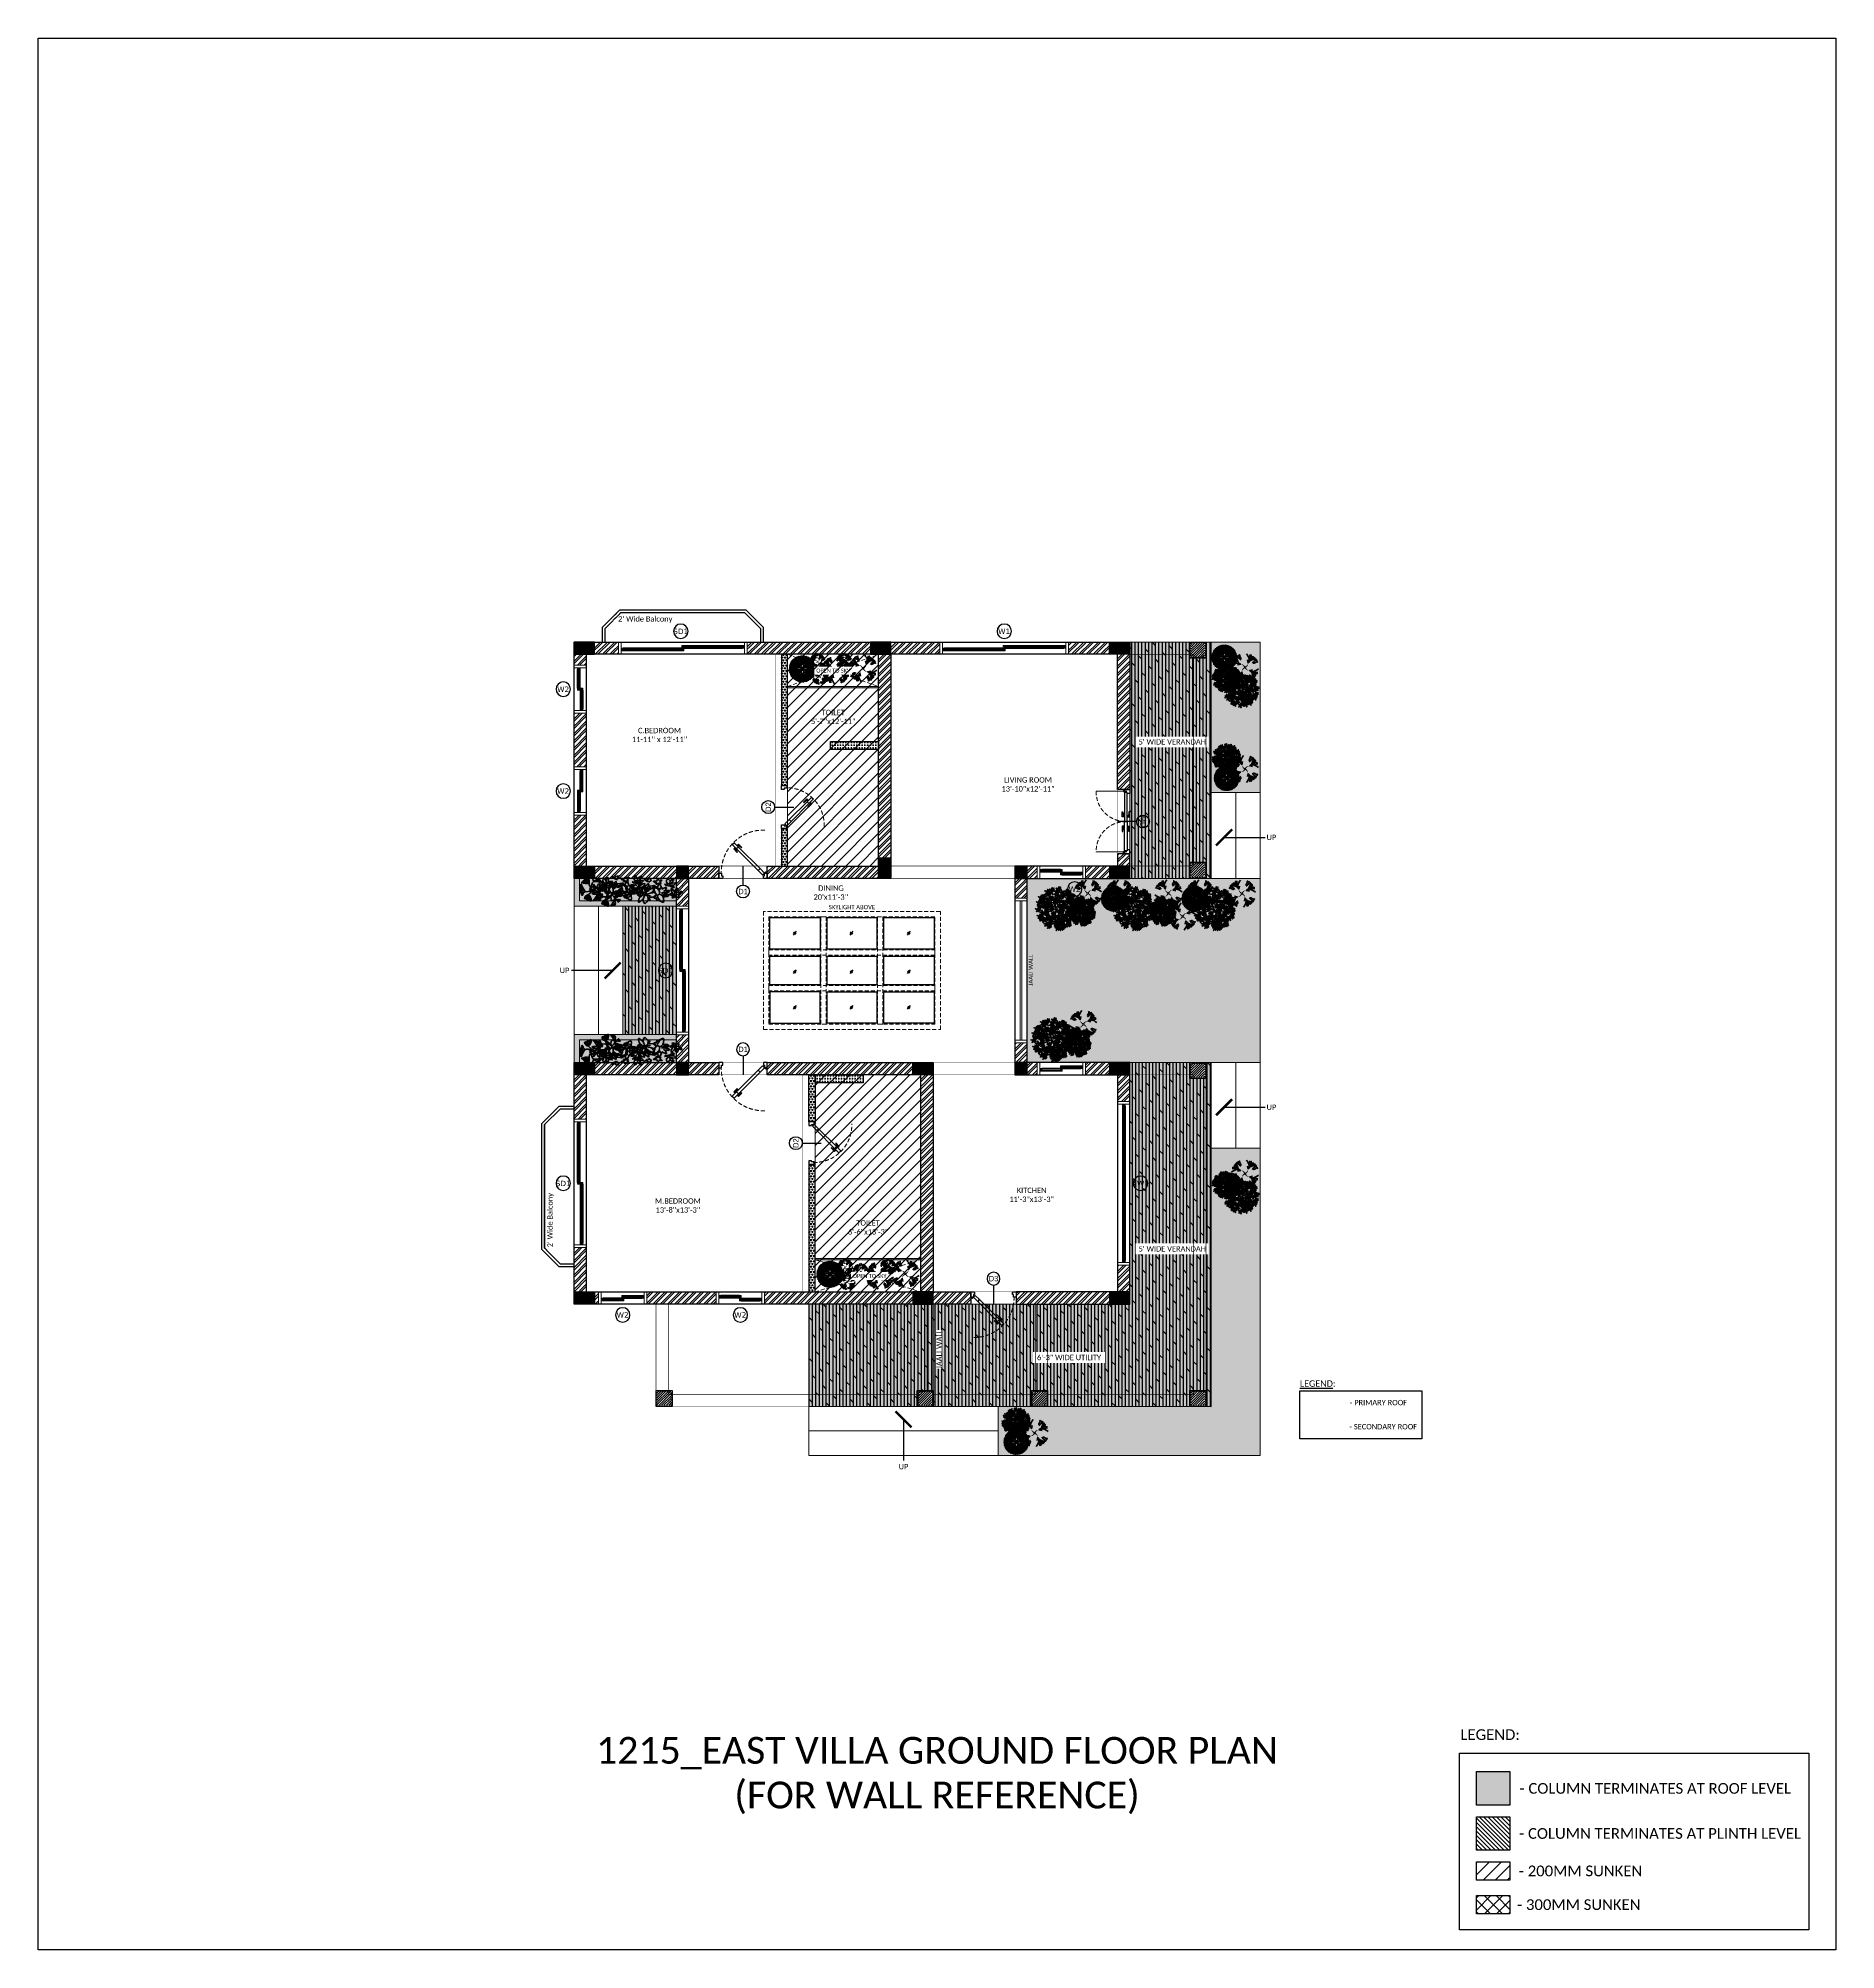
# Model space of a CAD drawing. Header units: millimetres. Extents: x -10000 to 124200, y -12045 to 23620.
# Drawn here: x 23550 to 57100, y -12045 to 23620 of the extents above; entities that cross this region are included whole.
import ezdxf
from ezdxf.enums import TextEntityAlignment as Align

# ---------------------------------------------------------------- set-up
doc = ezdxf.new("R2010")
doc.units = ezdxf.units.MM
doc.header["$LTSCALE"] = 150
doc.set_wipeout_variables(frame=1)
doc.linetypes.add('DASHED', pattern=[0.75, 0.5, -0.25])
doc.linetypes.add('HIDDENX2', pattern=[19.05, 12.7, -6.35])
for name, color, linetype in [('ad-Arrow', 32, 'Continuous'), ('ad-Column', 3, 'Continuous'), ('ad-Column Hatch', 125, 'Continuous'), ('ad-Door', 11, 'Continuous'), ('ad-Furniture', 8, 'Continuous'), ('ad-Ledge wall', 6, 'Continuous'), ('ad-MS Columns', 1, 'Continuous'), ('ad-Railing', 6, 'Continuous'), ('ad-RCC', 3, 'Continuous'), ('ad-RCC Hatch', 125, 'Continuous'), ('ad-Text', 7, 'Continuous'), ('ad-Text main', 7, 'Continuous'), ('ad-Text Main_Door&window Label', 7, 'Continuous'), ('ad-Wall', 240, 'Continuous'), ('ad-Wall hatch', 8, 'Continuous')]:
    doc.layers.add(name, color=color, linetype=linetype)
doc.layers.add('ad-Elevation 10', color=8, linetype='Continuous', lineweight=0)
for name, color, linetype, lineweight, true_color in [('ad-Framing', 30, 'Continuous', 35, 0xff7f00), ('ad-Landscape', 7, 'Continuous', 35, 0x007f00), ('ad-Landscape 2', 7, 'Continuous', 35, 0x264c00)]:
    doc.layers.add(name, color=color, linetype=linetype, lineweight=lineweight, true_color=true_color)
doc.layers.add('ad-Glass Sectionline', color=140, linetype='Continuous', true_color=0x00bfff)
doc.layers.add('ad-Verandah', color=7, linetype='Continuous', true_color=0xa57c52)
doc.layers.get('ad-Furniture').off()
doc.styles.add('6 U T S R N_Corridor-Basement$0$Standard', font='arial.ttf')
doc.styles.add('6 U T S R N_Typical Floor Plan$0$3BHK-E(NB)$0$grid_text', font='verdana.ttf', dxfattribs={"width": 0.9})
doc.styles.add('New Text Style', font='arial.ttf', dxfattribs={"height": 100})
doc.styles.get("Standard").update_dxf_attribs({"font": 'calibril.ttf'})
doc.dimstyles.new('A-100-DIM-INT (MM-FT)', dxfattribs={"dimscale": 50, "dimtxt": 2.4, "dimasz": 1, "dimexe": 5, "dimexo": 100, "dimgap": 1, "dimtad": 0, "dimdec": 0, "dimdsep": 46, "dimtxsty": 'Standard', "dimblk": 'ARCHTICK', "dimcen": 0.025, "dimse1": 1, "dimse2": 1, "dimclrd": 256, "dimclre": 256, "dimclrt": 256, "dimazin": 2, "dimtfac": 1, "dimtdec": 0, "dimtix": 1, "dimtmove": 2, "dimatfit": 3, "dimldrblk": 'ARCHTICK', "dimfxl": 1, "dimtolj": 1, "dimtzin": 0, "dimarcsym": 0})
pattern_1 = [(60, (-2631.195, -1739.29), (-28.575, 49.49335), [28.575, -28.575]), (120, (-2631.195, -1739.29), (-57.15, 3e-08), [28.575, -28.575]), (0, (-2645.48, -1714.543), (28.575, 49.49335), [28.575, -28.575])]

# ---------------------------------------------------------------- blocks, each defined once
blk = doc.blocks.new('_ArchTick')
at = {"color": 0, "linetype": 'ByBlock', "const_width": 0.15}
blk.add_lwpolyline([(-0.5, -0.5), (0.5, 0.5)], dxfattribs=at)
blk = doc.blocks.new('busch1')
for p, q in [((-11.95, 2.74), (-14.23, 1.55)), ((-13.71, 2.59), (-14.23, 1.55)), ((-13.73, 2.55), (-12.88, 3.32)), ((-12.83, 4.56), (-13.44, 4.03)), ((-13.42, 4.05), (-11.87, 4.05)), ((-12.88, 3.32), (-11.56, 3.74)), ((-11.47, 4.74), (-12.83, 4.56)), ((-12.32, 1.49), (-12.49, 0.6)), ((-12.49, 0.6), (-12.43, -0.22)), ((-12.43, -0.22), (-11.7, 0.9)), ((-11.79, 2.59), (-12.32, 1.49)), ((-11.79, 2.59), (-11.95, 2.74)), ((-11.87, 4.05), (-11.56, 3.74)), ((-10.71, 3.44), (-11.79, 2.59)), ((-11.7, 0.9), (-10.68, 1.61)), ((-11.56, 3.74), (-10.95, 3.67)), ((-10.31, 4.25), (-11.47, 4.74)), ((-10.95, 3.67), (-10.71, 3.44)), ((-10.71, 3.44), (-10.33, 3.44)), ((-10.68, 1.61), (-10.56, 2.38)), ((-10.68, 1.61), (-10.63, 0.84)), ((-10.63, 0.84), (-10.35, 0.07)), ((-10.56, 2.38), (-10.04, 3.14)), ((-10.35, 0.07), (-9.84, -0.28)), ((-10.18, 3.67), (-10.33, 3.44)), ((-10.02, 3.13), (-10.33, 3.44)), ((-10.31, 4.25), (-10.18, 3.67)), ((-9.68, 3.34), (-10.19, 3.69)), ((-8.18, 0.67), (-10.03, -1.19)), ((-9.63, 3.32), (-10.02, 3.13)), ((-9.77, -0.26), (-9.18, 1.59)), ((-8.75, 3.09), (-9.68, 3.34)), ((-9.18, 1.59), (-8.33, 0.74)), ((-8.33, 2.9), (-8.75, 3.09)), ((-7.95, 2.67), (-8.33, 2.9)), ((-8.33, 0.74), (-8.18, 0.67)), ((-7.49, 0.74), (-8.18, 0.67)), ((-7.26, 3.36), (-7.95, 2.67)), ((-7.95, 2.67), (-7.56, 2.21)), ((-6.64, 0.36), (-7.72, -0.87)), ((-6.95, 2.21), (-7.56, 2.21)), ((-7.56, 2.21), (-7.41, 1.74)), ((-7.41, 1.74), (-7.49, 0.74)), ((-7.49, 0.74), (-6.64, 0.36)), ((-7.14, 1.7), (-7.41, 1.74)), ((-7.26, 3.28), (-6.99, 4.11)), ((-7.26, 3.36), (-7.26, 3.28)), ((-7.26, 3.28), (-6.79, 2.44)), ((-6.79, 3.59), (-7.18, 3.44)), ((-6.82, 1.48), (-7.14, 1.7)), ((-6.99, 4.11), (-6.32, 4.7)), ((-6.79, 2.44), (-6.95, 2.21)), ((-6.87, 7.43), (-6.56, 7.43)), ((-6.85, 7.18), (-6.87, 7.43)), ((-6.78, 6.73), (-6.85, 7.18)), ((-6.56, 1.13), (-6.82, 1.48)), ((-5.03, 4.36), (-6.79, 3.59)), ((-6.56, 6.36), (-6.78, 6.73)), ((-6.64, 0.36), (-6.49, 0.36)), ((-6.56, 7.43), (-4.64, 6.2)), ((-6.56, 6.36), (-6.33, 5.59)), ((-6.26, 1.44), (-6.56, 1.13)), ((-6.56, 1.13), (-6.41, 0.44)), ((-6.41, 0.44), (-6.49, 0.36)), ((-6.49, 0.36), (-6.26, 0.05)), ((-5.49, 0.67), (-6.41, 0.44)), ((-6.26, 0.05), (-6.41, -1.48)), ((-6.33, 5.59), (-5.79, 4.9)), ((-6.32, 4.7), (-5.79, 4.9)), ((-5.41, 1.9), (-6.26, 1.44)), ((-6.26, 0.05), (-5.49, -0.56)), ((-5.79, 4.9), (-5.03, 4.43)), ((-4.87, 0.98), (-5.49, 0.67)), ((-5.49, 0.67), (-4.95, 0.44)), ((-5.26, 2.74), (-5.41, 1.9)), ((-5.41, 1.9), (-4.87, 0.98)), ((-4.49, 3.97), (-5.26, 2.74)), ((-5.03, 4.43), (-5.03, 4.36)), ((-5.03, 4.36), (-4.49, 3.97)), ((-4.95, 0.44), (-4.8, 0.44)), ((-4.87, 0.98), (-4.64, 0.74)), ((-4.64, 0.74), (-4.8, 0.44)), ((-4.8, 0.44), (-3.87, -0.33)), ((-4.64, 6.2), (-4.49, 6.13)), ((-4.1, 0.98), (-4.64, 0.74)), ((-4.49, 6.13), (-4.38, 7.36)), ((-4.1, 5.22), (-4.49, 6.13)), ((-4.49, 3.97), (-4.17, 4.25)), ((-4.38, 7.36), (-3.78, 8.29)), ((-4.17, 4.25), (-3.64, 4.36)), ((-3.64, 4.36), (-4.1, 5.22)), ((-3.72, 1.44), (-4.1, 0.98)), ((-4.1, 0.98), (-3.72, 0.67)), ((-3.78, 8.29), (-2.83, 7.4)), ((-3.57, 1.82), (-3.72, 1.44)), ((-3.72, 1.44), (-3.03, 1.44)), ((-3.49, 0.82), (-3.72, 0.67)), ((-3.72, 0.67), (-3.41, -0.18)), ((-3.64, 4.36), (-3.33, 4.05)), ((-3.41, 2.05), (-3.57, 1.82)), ((-2.87, 0.59), (-3.49, 0.82)), ((-3.18, 2.59), (-3.41, 2.05)), ((-3.18, 4.2), (-3.33, 4.05)), ((-3.33, 4.05), (-3.33, 3.28)), ((-3.33, 3.28), (-3.18, 2.74)), ((-2.8, 4.2), (-3.18, 4.2)), ((-3.18, 2.74), (-3.18, 2.59)), ((-3.18, 2.59), (-1.95, 1.74)), ((-3.03, 1.44), (-2.64, 1.28)), ((-2.49, 0.74), (-2.87, 0.59)), ((-2.83, 7.4), (-2.4, 6.84)), ((-2.18, 5.28), (-2.8, 4.43)), ((-2.8, 4.43), (-2.72, 4.28)), ((-2.72, 4.28), (-2.8, 4.2)), ((-2.58, 3.96), (-2.8, 4.2)), ((-2.72, 4.28), (-1.03, 4.59)), ((-2.03, 1.67), (-2.64, 1.28)), ((-2.64, 1.28), (-2.57, 0.9)), ((-2.05, 3.66), (-2.58, 3.96)), ((-2.57, 0.9), (-2.49, 0.74)), ((-1.87, 1.13), (-2.49, 0.74)), ((-2.49, 0.74), (-2.49, 0.67)), ((-2.49, 0.67), (-1.8, 0.05)), ((-2.4, 6.84), (-2.1, 6.2)), ((-2.1, 6.2), (-2.34, 5.59)), ((-2.34, 5.59), (-2.18, 5.28)), ((-2.18, 5.28), (-2.1, 5.28)), ((-2.1, 6.2), (-1.41, 6.66)), ((-1.18, 6.43), (-2.1, 5.28)), ((-2.1, 5.28), (-2.03, 5.28)), ((-1.49, 3.59), (-2.05, 3.66)), ((0.46, 5.28), (-2.03, 5.28)), ((-1.95, 1.74), (-2.03, 1.67)), ((-2.03, 1.67), (-1.95, 1.28)), ((-1.95, 1.74), (-1.49, 1.59)), ((-1.95, 1.28), (-1.87, 1.13)), ((-1.8, 1.05), (-1.87, 1.13)), ((-1.34, 1.36), (-1.8, 1.05)), ((-1.11, 0.74), (-1.8, 0.05)), ((-1.8, 0.05), (-1.72, -0.18)), ((-1.07, 0.1), (-1.73, -0.16)), ((-1.49, 3.59), (-0.64, 3.28)), ((-1.49, 1.59), (-1.34, 1.36)), ((-1.49, 1.59), (-1.18, 1.59)), ((-1.41, 6.66), (-1.18, 6.43)), ((-1.18, 1.59), (-1.34, 1.36)), ((-1.34, 1.36), (-1.34, 1.28)), ((-1.34, 1.28), (-1.11, 0.74)), ((-1.18, 1.59), (-0.87, 1.51)), ((-0.57, 1.05), (-1.11, 0.74)), ((-0.72, 0.13), (-1.07, 0.1)), ((-0.87, 1.51), (-0.11, 1.28)), ((-0.87, 1.51), (-0.57, 1.05)), ((0.82, -0.1), (-0.72, 0.13)), ((-0.64, 3.28), (-0.26, 3.44)), ((-0.64, 3.28), (-0.18, 2.97)), ((-0.57, 1.05), (-0.18, 1.05)), ((-0.26, 3.44), (0.05, 3.28)), ((-0.18, 2.97), (-0.03, 2.97)), ((-0.11, 1.28), (-0.18, 1.05)), ((-0.18, 1.05), (0.28, 0.74)), ((0.36, 1.36), (-0.11, 1.28)), ((0.05, 3.28), (-0.03, 2.97)), ((-0.03, 2.97), (0.28, 2.74)), ((0.74, 3.2), (0.28, 2.74)), ((0.28, 2.74), (0.43, 2.36)), ((0.28, 0.74), (0.51, 0.67)), ((0.59, 1.59), (0.36, 1.36)), ((0.36, 1.36), (0.66, 0.9)), ((0.43, 2.36), (0.66, 2.05)), ((1.66, 4.28), (0.46, 5.28)), ((0.74, 5.82), (0.51, 5.9)), ((0.66, 0.9), (0.51, 0.67)), ((0.51, 0.67), (0.82, -0.1)), ((0.66, 2.05), (0.59, 1.59)), ((0.66, 2.05), (0.89, 2.05)), ((0.97, 1.21), (0.66, 0.9)), ((1.66, 5.9), (0.74, 5.82)), ((0.74, 5.82), (1.79, 4.24)), ((1.12, 3.2), (0.74, 3.2)), ((1.13, 2.63), (0.89, 2.05)), ((0.89, 2.05), (0.97, 1.21)), ((0.97, 1.21), (1.43, 0.9)), ((1.43, 0.82), (0.97, -0.18)), ((0.97, -0.18), (1.59, 0.34)), ((1.51, 3.67), (1.12, 3.2)), ((1.12, 3.2), (1.13, 2.63)), ((1.89, 1.13), (1.43, 0.82)), ((1.43, 0.9), (1.43, 0.82)), ((1.59, 3.74), (1.51, 3.67)), ((1.66, 4.2), (1.59, 3.74)), ((1.59, 0.34), (2.16, 0.59)), ((2.05, 7.05), (1.66, 6.2)), ((1.66, 6.2), (1.66, 5.9)), ((1.66, 5.9), (2.35, 5.36)), ((1.66, 4.2), (1.66, 4.28)), ((2.51, 4.43), (1.79, 4.24)), ((2.43, 1.28), (1.89, 1.13)), ((2.51, 6.74), (2.05, 7.05)), ((2.16, 0.59), (2.58, 0.67)), ((2.74, 6.05), (2.35, 5.36)), ((2.35, 5.36), (2.51, 4.43)), ((2.58, 1.67), (2.43, 1.28)), ((2.43, 1.28), (2.58, 1.21)), ((2.51, 6.74), (3.12, 7.28)), ((2.51, 6.74), (2.58, 6.2)), ((3.05, 4.13), (2.51, 4.43)), ((2.58, 6.2), (2.74, 6.05)), ((2.58, 1.74), (2.58, 1.67)), ((2.74, 1.74), (2.58, 1.67)), ((2.89, 1.21), (2.58, 1.21)), ((2.58, 1.21), (2.58, 0.67)), ((2.58, 0.67), (3.2, -0.79)), ((2.74, 6.05), (3.42, 7.29)), ((3.05, 2.13), (2.74, 1.74)), ((3.12, 1.36), (2.89, 1.21)), ((4.12, 4.36), (3.05, 4.13)), ((3.05, 4.13), (3.43, 3.67)), ((3.28, 2.44), (3.05, 2.21)), ((3.05, 2.21), (3.05, 2.13)), ((3.12, 7.28), (3.43, 7.28)), ((3.51, 1.74), (3.12, 1.36)), ((3.28, 2.44), (3.43, 3.67)), ((3.28, 2.44), (3.28, 2.21)), ((3.28, 2.21), (3.51, 1.74)), ((3.42, 7.29), (4.09, 7.8)), ((3.51, 1.74), (4.28, 0.98)), ((3.88, -0.24), (4.22, 0.53)), ((4.09, 7.8), (5.08, 8.14)), ((4.89, 5.13), (4.12, 4.36)), ((4.22, 0.53), (4.28, 0.98)), ((4.58, 0.98), (4.28, 0.98)), ((4.34, 3.53), (5.27, 4.45)), ((6.13, 3.43), (4.34, 3.53)), ((4.81, 1.59), (4.58, 1.9)), ((4.81, 1.59), (4.58, 0.98)), ((4.81, 1.59), (6.66, 0.82)), ((5.11, 6.07), (4.89, 5.13)), ((5.97, 5.43), (4.89, 5.13)), ((4.89, 5.13), (4.89, 5.2)), ((5.08, 8.14), (5.19, 7.4)), ((5.19, 7.4), (5.11, 6.07)), ((5.27, 4.45), (6.3, 4.92)), ((6.12, 2.44), (5.28, 2.9)), ((5.89, 4.13), (5.43, 3.9)), ((6.04, 4.36), (5.89, 4.13)), ((5.89, 4.13), (6.51, 3.9)), ((5.96, -0.48), (6.53, 0.08)), ((5.97, 5.43), (6.92, 5.29)), ((6.27, 4.43), (6.04, 4.36)), ((6.12, 2.44), (6.2, 2.51)), ((6.12, 2.44), (6.81, 1.28)), ((7.44, 3.04), (6.13, 3.43)), ((6.2, 2.51), (7.43, 2.51)), ((7.89, 4.59), (6.27, 4.43)), ((6.3, 4.92), (6.78, 4.87)), ((6.51, 3.9), (7.51, 3.51)), ((6.53, 0.08), (7.74, 0.28)), ((6.66, 0.82), (6.81, 1.28)), ((6.92, 5.29), (7.66, 4.85)), ((7.43, 2.51), (8.12, 2.59)), ((7.51, 3.51), (7.97, 3.13)), ((7.66, 4.85), (7.89, 4.59)), ((8.27, 0.28), (7.74, 0.28)), ((7.89, 4.59), (8.12, 4.51)), ((8.12, 2.59), (7.97, 3.13)), ((8.27, 0.36), (8.35, 0.36)), ((8.27, 0.36), (8.27, 0.28)), ((8.35, 0.36), (8.27, 0.28)), ((8.27, 0.28), (8.27, 0.21)), ((8.27, 0.21), (8.5, -0.18)), ((9.01, 4.93), (8.32, 4.39)), ((8.32, 4.39), (8.32, 4.01)), ((9.28, 4.26), (8.32, 4.01)), ((8.35, 0.36), (8.43, 0.36)), ((9.97, 1.44), (8.43, 0.36)), ((9.12, 0.05), (8.5, -0.18)), ((9.21, 3.34), (9, 2.45)), ((9, 2.45), (9.01, 1.78)), ((10.16, 5.01), (9.01, 4.93)), ((9.01, 1.78), (9.16, 1.62)), ((9.64, 6.15), (9.09, 6.01)), ((9.09, 6.01), (10.16, 5.16)), ((9.16, 1.62), (9.09, 1.55)), ((9.27, 0.28), (9.12, 0.05)), ((9.12, 0.05), (10.43, -0.02)), ((9.47, 1.86), (9.16, 1.62)), ((9.86, 4.24), (9.21, 3.34)), ((10.5, 1.05), (9.27, 0.28)), ((9.86, 4.24), (9.28, 4.26)), ((10.62, 3.39), (9.47, 1.86)), ((10.27, 6), (9.64, 6.15)), ((10.39, 4.32), (9.86, 4.24)), ((9.97, 1.44), (10.5, 1.05)), ((10.16, 5.16), (10.16, 5.01)), ((10.16, 5.01), (10.47, 4.55)), ((10.7, 5.55), (10.27, 6)), ((10.47, 4.55), (10.39, 4.32)), ((10.39, 4.32), (10.62, 3.78)), ((11.01, 4.7), (10.47, 4.55)), ((10.62, 3.78), (10.55, 3.55)), ((10.55, 3.55), (10.62, 3.39)), ((10.62, 3.39), (10.77, 2.67)), ((10.93, 5.24), (10.7, 5.55)), ((10.77, 2.67), (11.62, 1.47)), ((11.32, 5.55), (10.93, 5.24)), ((10.93, 5.24), (11.01, 4.7)), ((11.01, 4.7), (12.24, 4.7)), ((11.68, 5.92), (11.32, 5.55)), ((11.62, 1.47), (11.93, 1.86)), ((12.11, 5.96), (11.68, 5.92)), ((11.93, 1.86), (12.18, 2.74)), ((12.16, 3.93), (12.01, 3.78)), ((12.18, 2.74), (12.01, 3.78)), ((12.55, 5.78), (12.11, 5.96)), ((12.55, 5.78), (12.16, 4.85)), ((12.16, 4.85), (12.24, 4.7)), ((12.16, 3.93), (12.99, 3.59)), ((13.13, 4.37), (12.24, 4.7)), ((12.99, 3.59), (13.7, 2.93)), ((13.63, 3.96), (13.13, 4.37)), ((13.93, 3.24), (13.63, 3.96)), ((13.7, 2.93), (13.93, 3.24)), ((-10.03, -1.19), (-7.79, -0.79)), ((-7.89, -1.61), (-7.72, -0.87)), ((-7.73, -2.46), (-7.89, -1.61)), ((-7.79, -0.79), (-7.72, -0.87)), ((-7.36, -3), (-7.73, -2.46)), ((-6.49, -1.64), (-7.36, -3)), ((-6.41, -1.48), (-6.49, -1.64)), ((-6.41, -1.48), (-6.18, -1.89)), ((-6.18, -1.89), (-6.05, -2.39)), ((-6.05, -2.39), (-6.03, -2.72)), ((-5.64, -3.18), (-6.03, -2.72)), ((-5.64, -3.18), (-5.32, -2.69)), ((-5.49, -0.56), (-5.49, -0.64)), ((-5.49, -0.56), (-5.13, -0.82)), ((-5.49, -0.95), (-5.49, -0.64)), ((-5.29, -1.32), (-5.49, -0.95)), ((-5.32, -2.69), (-5.19, -1.92)), ((-5.19, -1.92), (-5.29, -1.32)), ((-5.13, -0.82), (-4.33, -1.14)), ((-4.33, -1.14), (-3.49, -1.25)), ((-3.87, -0.33), (-3.72, -0.33)), ((-3.41, -0.18), (-3.72, -0.33)), ((-3.72, -0.33), (-3.57, -0.72)), ((-3.57, -0.72), (-3.41, -1.02)), ((-3.57, -1.25), (-3.49, -1.25)), ((-3.26, -3.18), (-3.57, -3.56)), ((-3.41, -1.02), (-3.49, -1.25)), ((-3.49, -1.25), (-3.41, -1.41)), ((-2.63, -0.41), (-3.41, -0.18)), ((-2.72, -2.64), (-3.26, -3.1)), ((-3.26, -3.18), (-2.8, -3)), ((-3.26, -3.1), (-3.26, -3.18)), ((-2.8, -3), (-2.24, -2.91)), ((-2.49, -2.41), (-2.72, -2.64)), ((-2.32, -0.62), (-2.63, -0.41)), ((-2.41, -2.25), (-2.49, -2.33)), ((-2.49, -2.33), (-2.49, -2.41)), ((-2.41, -2.25), (-2.26, -2.1)), ((-1.95, -1.02), (-2.32, -0.62)), ((-2.26, -2.1), (-1.88, -2.2)), ((-2.24, -2.91), (-1.87, -2.87)), ((-1.72, -1.1), (-1.95, -1.02)), ((-1.87, -2.87), (-1.95, -3.33)), ((-1.95, -3.33), (-1.95, -3.41)), ((-1.95, -3.41), (-1.41, -3.48)), ((-1.88, -2.2), (-1.58, -2.1)), ((-1.72, -0.18), (-1.57, -0.95)), ((-1.57, -0.95), (-1.72, -1.1)), ((-1.58, -2.1), (-1.41, -1.95)), ((-1.41, -1.95), (-1.03, -1.95)), ((-1.41, -3.48), (-1.26, -3.71)), ((-1.26, -3.71), (-1.11, -3.49)), ((-1.11, -3.49), (-0.85, -3.41)), ((-1.03, -1.95), (-1.03, -2.33)), ((-1.03, -2.33), (-0.41, -2.41)), ((-0.85, -3.41), (-0.53, -3.46)), ((-0.26, -2.64), (-0.72, -2.87)), ((-0.72, -2.87), (-0.18, -3.48)), ((-0.53, -3.46), (-0.34, -3.71)), ((-0.41, -2.41), (-0.26, -2.64)), ((-0.18, -3.48), (-0.34, -3.71)), ((-0.11, -2.72), (-0.26, -2.64)), ((1.2, -1.64), (0.74, -2.02)), ((0.74, -2.02), (0.82, -2.18)), ((0.82, -0.1), (0.97, -0.18)), ((2.12, -2.1), (0.82, -2.18)), ((2.12, -1.64), (1.2, -1.64)), ((2.18, -0.68), (1.82, -0.72)), ((1.82, -0.72), (2.2, -1.48)), ((2.2, -1.48), (2.12, -1.64)), ((2.74, -2.87), (2.12, -2.1)), ((2.54, -0.83), (2.18, -0.68)), ((2.82, -1.18), (2.54, -0.83)), ((3.35, -2.79), (2.74, -2.87)), ((3.2, -0.79), (2.82, -1.18)), ((3.58, -0.72), (3.2, -0.79)), ((3.35, -2.56), (3.58, -2.33)), ((3.35, -2.79), (3.35, -2.56)), ((3.51, -1.48), (3.86, -1.35)), ((3.81, -1.72), (3.51, -1.48)), ((3.58, -0.72), (3.88, -0.24)), ((3.58, -0.72), (4.28, -1.02)), ((3.58, -2.33), (4.01, -2.47)), ((3.96, -1.74), (3.81, -1.72)), ((3.86, -1.35), (4.13, -1.2)), ((4.27, -1.91), (3.96, -1.74)), ((4.01, -2.47), (4.46, -2.51)), ((4.13, -1.2), (4.28, -1.02)), ((4.63, -2.22), (4.27, -1.91)), ((4.46, -2.51), (4.81, -2.48)), ((4.81, -2.48), (4.63, -2.22)), ((4.81, -2.48), (4.89, -2.56)), ((6.81, -0.33), (5.96, -0.48)), ((6.81, -0.33), (7.58, -0.41)), ((7.04, -1.18), (6.88, -1.7)), ((6.88, -1.7), (6.92, -2.37)), ((6.92, -2.37), (7.27, -2.79)), ((7.74, -0.64), (7.04, -1.18)), ((7.27, -2.79), (7.43, -3.25)), ((7.66, -3.18), (7.43, -3.25)), ((7.58, -0.41), (7.74, -0.64)), ((8.58, -1.95), (7.66, -3.18)), ((8.27, -0.56), (7.74, -0.64)), ((8.5, -0.18), (8.27, -0.56)), ((8.27, -0.56), (8.43, -0.79)), ((8.43, -0.79), (9.27, -0.95)), ((8.43, -0.79), (8.58, -1.95)), ((8.58, -1.95), (9.81, -2.79)), ((9.66, -0.87), (9.27, -0.95)), ((9.27, -0.95), (10.43, -2.56)), ((11.2, -1.02), (9.66, -0.87)), ((9.81, -2.79), (10.2, -3.18)), ((10.43, -2.56), (10.2, -3.18)), ((10.43, -0.02), (11.35, -0.72)), ((11.35, -0.72), (11.2, -1.02))]:
    blk.add_line(p, q)
for centre, start, end in [((-10.31, 4.25), 12.80429, 67.53328), ((0.46, 5.28), 49.84401, 89.64699)]:
    blk.add_arc(centre, 0.00000961, start, end)
blk = doc.blocks.new('Agac-p8')
at = {"color": 82}
blk.add_lwpolyline([(214, -99, -0.332157), (271, -91, 2.110716)], format="xyb", dxfattribs=at)
at = {"layer": 'ad-Landscape'}
for points in [[(-261, 80, -0.202579), (-145, -8, 0.322006), (-272, 24)], [(-55, 12, 0.124299), (-145, -8, 0.235359), (-244, 124, 3.344811)], [(18, 39, 0.239145), (-24, 165, 0.066971), (-223, 159)], [(16, 279, -0.2826), (-12, 229), (-24, 165, 0.08666), (-144, 235)], [(-12, 229, -0.332157), (-47, 274, 2.110716)], [(33, 25, 0.160891), (76, 134, 0.235359), (239, 155, 3.344811)], [(259, 119, -0.066971), (165, -57, -0.237273), (36, -31)], [(107, 261, 0.297027), (76, 134, 0.202579), (210, 192)], [(143, 244, 0.034752), (76, 134, 0.322006), (167, 229)], [(286, 12, -0.08666), (165, -57), (214, -99, 0.2826), (244, -149)], [(-270, -44, 0.297027), (-145, -8, -0.034752), (-273, -4)], [(-240, -132, -0.2826), (-183, -131), (-122, -109), (-122, -109, -0.217045), (-45, -15)], [(-183, -131, -0.332157), (-205, -184, 2.110716)], [(-122, -249, -0.08666), (-122, -109), (-122, -109, 0.066971), (-16, -279)], [(20, -47, 0.144947), (89, -127, 0.235359), (24, -279, 3.344811)], [(71, -272, -0.202579), (89, -127, 0.322006), (124, -254)], [(182, -218, 0.297027), (89, -127, -0.034752), (149, -241)]]:
    blk.add_lwpolyline(points, format="xyb", dxfattribs=at)
blk.add_lwpolyline([(-57, 15), (-44, -16), (12, -54), (43, -24), (55, -2), (31, 27), (13, 44), (-15, 47), (-32, 27), (-59, 30)], close=True, dxfattribs=at)
at = {"layer": 'ad-Landscape 2'}
for centre in [(-267, 24), (-265, -4), (-261, 63), (-261, 41), (-261, 10), (-255, 33), (-255, 22), (-251, 0), (-249, 84), (-249, 73), (-247, 57), (-243, 116), (-243, 47), (-240, 82), (-240, 32), (-238, 124), (-234, 73), (-234, -4), (-232, 110), (-230, 59), (-224, 98), (-218, 110), (-198, 173), (-189, 178), (-181, 196), (-181, 174), (-165, 212), (-165, 190), (-153, 212), (-153, 190), (-151, 220), (-151, 198), (-138, 225), (-138, 204), (-132, 221), (-132, 200), (-124, 231), (-124, 210), (-108, 216), (-32, 272), (-32, 251), (-22, 272), (-22, 265), (-22, 251), (-22, 243), (-9, 272), (-9, 251), (-1, 263), (-1, 241), (5, 272), (5, 251), (21, 270), (21, 261), (38, 268), (46, 259), (54, 267), (68, 257), (74, 259), (74, 237), (85, 239), (85, 218), (91, 259), (91, 237), (103, 253), (103, 239), (103, 231), (103, 218), (111, 212), (111, 190), (121, 243), (121, 221), (125, 227), (125, 206), (132, 237), (132, 216), (142, 235), (142, 214), (146, 214), (146, 192), (152, 227), (152, 206), (158, 204), (158, 182), (168, 220), (168, 198), (176, 210), (176, 188), (181, 204), (181, 182), (193, 194), (193, 173), (207, 176), (207, 155), (215, 157), (230, 153), (238, 149), (248, 73), (248, 51), (254, 35), (254, 14), (256, -2), (258, 104), (258, 82), (262, 86), (262, 65), (264, 39), (266, 65), (266, 43), (273, 18), (273, -4), (-265, -33), (-259, -15), (-257, -41), (-255, -23), (-245, -14), (-243, -35), (-238, -27), (-232, -125), (-228, -143), (-224, -27), (-216, -139), (-212, -160), (-208, -153), (-204, -129), (-204, -174), (-200, -151), (-195, -153), (-128, -200), (-126, -223), (-118, -237), (-114, -213), (-104, -237), (-101, -251), (-93, -241), (-85, -254), (-81, -231), (-71, -254), (-65, -243), (-57, -256), (-54, -233), (-44, -256), (-34, -250), (25, -258), (33, -272), (37, -249), (46, -272), (48, -213), (48, -235), (62, -250), (70, -264), (74, -241), (82, -223), (82, -245), (84, -264), (91, -207), (91, -229), (109, -223), (109, -245), (119, -203), (119, -225), (125, -215), (125, -237), (127, -200), (127, -221), (134, -198), (134, -219), (140, -223), (146, -194), (146, -215), (158, -190), (158, -211), (162, -202), (162, -223), (170, -196), (170, -217), (213, -115), (221, -86), (221, -108), (226, -76), (226, -98), (228, -119), (228, -141), (234, -102), (234, -123), (240, -70), (240, -92), (246, -86), (246, -108), (246, -109), (246, -131), (254, -68), (254, -90), (256, -23), (256, -68), (262, -88), (264, -21), (264, -43), (268, -49), (268, -70), (279, -15), (279, -37)]:
    blk.add_circle(centre, 5.54, dxfattribs=at)
blk = doc.blocks.new('zw$5F1F')
at = {"transparency": 33554559}
h = blk.add_hatch(color=43, dxfattribs=at)
h.dxf.hatch_style = 1
h.paths.add_polyline_path([(0, 0), (1910, 0), (1910, 100), (100, 100), (100, 520), (0, 520)])
at = {"layer": 'ad-Wall hatch', "transparency": 33554483}
h = blk.add_hatch(color=74, dxfattribs=at)
h.dxf.hatch_style = 1
h.paths.add_polyline_path([(100, 520), (1910, 520), (1910, 100), (100, 100)])
at = {"layer": 'ad-Verandah', "lineweight": 9}
for points in [[(0, 0), (1910, 0), (1910, 100), (100, 100), (100, 520), (0, 520)], [(100, 520), (1910, 520), (1910, 100), (100, 100)]]:
    blk.add_lwpolyline(points, close=True, dxfattribs=at)
at = {"layer": 'ad-Landscape', "xscale": -0.8129134488704248, "yscale": 0.8129134488704248, "zscale": 0.8129134488704248}
for p in [(342, 322), (667, 224)]:
    blk.add_blockref('Agac-p8', p, dxfattribs=at)
at = {"layer": 'ad-Landscape', "color": 98, "ltscale": 10, "xscale": -39.35628013533179, "yscale": 39.35628013533176, "zscale": 39.35628013533176, "rotation": 182.6481936611812}
for p in [(853, 426), (1458, 379)]:
    blk.add_blockref('busch1', p, dxfattribs=at)
blk = doc.blocks.new('bamboo')
at = {"layer": 'ad-Landscape'}
blk.add_line((-124, -653), (-158, -842), dxfattribs=at)
for points in [[(-1313, 424), (-1285, 389), (-1445, 373), (-1322, 417)], [(-1335, 362), (-1315, 321), (-1424, 260), (-1328, 354)], [(-1357, -48), (-1406, 100), (-1383, -69), (-1357, -48)], [(-1341, -50), (-1199, 24), (-1313, -84), (-1334, -58)], [(-1289, 429), (-1338, 577), (-1315, 408), (-1289, 429)], [(-1190, 751), (-1162, 716), (-1322, 700), (-1199, 744)], [(-1190, 96), (-1162, 62), (-1322, 46), (-1199, 89)], [(-1212, 690), (-1192, 648), (-1301, 587), (-1205, 681)], [(-1212, 35), (-1192, -7), (-1301, -67), (-1205, 26)], [(-1289, 342), (-1300, 232), (-1259, 323), (-1282, 333)], [(-1273, 428), (-1131, 501), (-1245, 393), (-1266, 419)], [(-1193, 439), (-1256, 443), (-1242, 426), (-1202, 431)], [(-1141, 498), (-1251, 506), (-1159, 468), (-1150, 491)], [(-1231, 289), (-1237, 226), (-1220, 240), (-1224, 280)], [(-1225, 352), (-1146, 344), (-1235, 329), (-1233, 345)], [(-1122, 544), (-1163, 524), (-1226, 631), (-1130, 537)], [(-1166, 757), (-1215, 904), (-1192, 735), (-1166, 757)], [(-1166, 102), (-1215, 250), (-1192, 81), (-1166, 102)], [(-1166, 669), (-1177, 559), (-1136, 651), (-1159, 661)], [(-1166, 15), (-1177, -95), (-1136, -4), (-1159, 6)], [(-1130, 434), (-1136, 355), (-1153, 444), (-1137, 442)], [(-1150, 755), (-1008, 829), (-1122, 721), (-1143, 746)], [(-1150, 100), (-1008, 174), (-1122, 66), (-1143, 92)], [(-999, 696), (-971, 662), (-1131, 646), (-1008, 689)], [(-1108, 616), (-1114, 553), (-1097, 567), (-1101, 607)], [(-1060, 524), (-1094, 495), (-1113, 654), (-1067, 532)], [(-1102, 679), (-1023, 671), (-1112, 656), (-1111, 672)], [(-1102, 24), (-1023, 17), (-1112, 2), (-1111, 17)], [(-1021, 635), (-1001, 593), (-1110, 533), (-1014, 626)], [(-958, 110), (-930, 76), (-1090, 59), (-967, 103)], [(-1055, 484), (-979, 343), (-1089, 455), (-1063, 476)], [(-1054, 499), (-907, 552), (-1076, 525), (-1054, 499)], [(-980, 49), (-960, 7), (-1069, -54), (-973, 40)], [(-975, 702), (-1024, 850), (-1001, 681), (-975, 702)], [(-975, 615), (-986, 505), (-945, 596), (-968, 606)], [(-934, 116), (-983, 263), (-960, 94), (-934, 116)], [(-906, 902), (-969, 907), (-955, 890), (-915, 895)], [(-854, 962), (-965, 970), (-872, 931), (-863, 954)], [(-934, 28), (-945, -82), (-904, 10), (-927, 20)], [(-835, 1008), (-876, 987), (-939, 1095), (-843, 1001)], [(-917, 561), (-923, 499), (-906, 513), (-910, 553)], [(-911, 624), (-832, 617), (-921, 602), (-919, 617)], [(-870, 38), (-791, 30), (-880, 15), (-878, 31)], [(-548, 43), (-554, -20), (-537, -5), (-541, 35)], [(-1381, -54), (-1353, -88), (-1513, -104), (-1390, -61)], [(-1403, -115), (-1383, -157), (-1492, -217), (-1396, -124)], [(-1358, -135), (-1368, -245), (-1328, -154), (-1350, -144)], [(-1204, -613), (-1176, -647), (-1336, -663), (-1213, -620)], [(-1226, -674), (-1206, -716), (-1315, -776), (-1219, -683)], [(-1152, -296), (-1306, -272), (-1145, -329), (-1152, -296)], [(-1299, -188), (-1305, -251), (-1288, -237), (-1292, -197)], [(-1293, -126), (-1215, -133), (-1303, -148), (-1302, -133)], [(-1108, -763), (-1080, -797), (-1240, -813), (-1117, -770)], [(-1180, -607), (-1229, -459), (-1205, -628), (-1180, -607)], [(-1130, -824), (-1110, -866), (-1219, -926), (-1123, -833)], [(-1180, -694), (-1191, -804), (-1150, -713), (-1173, -703)], [(-1159, -321), (-1115, -311), (-1175, -461), (-1156, -331)], [(-1164, -609), (-1022, -535), (-1135, -643), (-1157, -617)], [(-1144, -283), (-1143, -123), (-1100, -274), (-1133, -281)], [(-1084, -757), (-1133, -609), (-1110, -778), (-1084, -757)], [(-1122, -748), (-1128, -810), (-1110, -796), (-1115, -756)], [(-1116, -685), (-1037, -692), (-1126, -707), (-1124, -692)], [(-1108, -39), (-1114, -101), (-1097, -87), (-1101, -47)], [(-1114, -368), (-1068, -370), (-1065, -495), (-1103, -366)], [(-1084, -844), (-1095, -954), (-1055, -863), (-1077, -853)], [(-1075, -337), (-983, -398), (-1045, -319), (-1064, -335)], [(-1068, -759), (-926, -685), (-1040, -793), (-1061, -767)], [(-1054, -276), (-1011, -210), (-1038, -295), (-1052, -287)], [(-975, -489), (-1038, -484), (-1023, -501), (-983, -496)], [(-923, -429), (-1033, -421), (-941, -459), (-931, -436)], [(-1026, -898), (-1032, -960), (-1015, -946), (-1019, -906)], [(-1020, -835), (-941, -842), (-1030, -857), (-1029, -842)], [(-961, -829), (-1024, -825), (-1009, -842), (-969, -837)], [(-890, -981), (-862, -1015), (-1022, -1032), (-899, -988)], [(-909, -770), (-1019, -762), (-927, -800), (-917, -777)], [(-903, -383), (-944, -404), (-1007, -296), (-912, -390)], [(-1001, -310), (-948, -345), (-953, -323), (-990, -308)], [(-912, -1042), (-892, -1084), (-1001, -1145), (-905, -1051)], [(-890, -724), (-931, -745), (-994, -637), (-898, -731)], [(-912, -493), (-918, -572), (-935, -484), (-919, -485)], [(-898, -834), (-904, -913), (-921, -825), (-905, -826)], [(-852, -230), (-915, -225), (-900, -242), (-860, -237)], [(-866, -975), (-915, -828), (-891, -997), (-866, -975)], [(-800, -170), (-910, -162), (-818, -200), (-808, -177)], [(-841, -404), (-875, -433), (-895, -273), (-849, -395)], [(-780, -124), (-822, -145), (-885, -37), (-789, -131)], [(-876, -25), (-882, -88), (-865, -74), (-869, -33)], [(-828, -744), (-862, -774), (-881, -614), (-835, -736)], [(-866, -1062), (-877, -1173), (-836, -1081), (-859, -1071)], [(-837, -444), (-760, -584), (-870, -473), (-845, -451)], [(-835, -428), (-689, -375), (-857, -402), (-835, -428)], [(-823, -784), (-746, -925), (-857, -814), (-831, -792)], [(-850, -977), (-708, -903), (-821, -1011), (-843, -985)], [(-822, -769), (-675, -716), (-844, -743), (-822, -769)], [(-808, -1116), (-814, -1179), (-796, -1164), (-801, -1124)], [(-789, -234), (-795, -313), (-812, -225), (-796, -226)], [(-802, -1053), (-723, -1060), (-812, -1076), (-810, -1060)], [(-719, -144), (-752, -174), (-772, -14), (-726, -136)], [(-688, -1129), (-751, -1125), (-736, -1142), (-696, -1137)], [(-714, -184), (-637, -325), (-748, -214), (-722, -192)], [(-636, -1070), (-746, -1062), (-654, -1100), (-644, -1077)], [(-712, -169), (-566, -116), (-734, -143), (-712, -169)], [(-661, -829), (-724, -825), (-709, -842), (-669, -837)], [(-617, -1024), (-658, -1045), (-721, -937), (-625, -1031)], [(-609, -770), (-719, -762), (-627, -800), (-617, -777)], [(-647, -993), (-710, -988), (-695, -1005), (-655, -1000)], [(-595, -934), (-705, -925), (-613, -964), (-603, -941)], [(-589, -724), (-630, -745), (-693, -637), (-598, -731)], [(-576, -888), (-617, -908), (-680, -801), (-584, -895)], [(-625, -1134), (-631, -1213), (-648, -1125), (-632, -1126)], [(-557, -88), (-537, -129), (-646, -190), (-550, -96)], [(-598, -834), (-604, -913), (-621, -825), (-605, -826)], [(-555, -1044), (-589, -1074), (-608, -914), (-562, -1036)], [(-584, -998), (-590, -1077), (-607, -988), (-591, -989)], [(-550, -1084), (-473, -1225), (-584, -1114), (-558, -1092)], [(-527, -744), (-561, -774), (-581, -614), (-535, -736)], [(-549, -1069), (-402, -1016), (-570, -1043), (-549, -1069)], [(-514, -908), (-548, -937), (-567, -777), (-521, -900)], [(-497, -775), (-560, -770), (-545, -787), (-505, -782)], [(-523, -784), (-446, -925), (-556, -814), (-531, -792)], [(-445, -715), (-555, -707), (-463, -746), (-453, -723)], [(-521, -769), (-375, -716), (-543, -743), (-521, -769)], [(-509, -948), (-432, -1088), (-543, -977), (-517, -955)], [(-425, -669), (-467, -690), (-530, -582), (-434, -677)], [(-508, -932), (-361, -880), (-530, -907), (-508, -932)], [(-434, -780), (-440, -858), (-457, -770), (-441, -771)], [(-374, -1170), (-437, -1166), (-422, -1183), (-382, -1178)], [(-322, -1111), (-432, -1103), (-340, -1141), (-330, -1118)], [(-360, -1089), (-423, -1084), (-409, -1101), (-369, -1096)], [(-308, -1029), (-418, -1021), (-326, -1059), (-317, -1036)], [(-303, -1065), (-344, -1086), (-407, -978), (-311, -1072)], [(-359, -730), (-282, -870), (-393, -759), (-367, -737)], [(-289, -983), (-330, -1004), (-393, -896), (-297, -990)], [(-358, -714), (-211, -662), (-379, -689), (-358, -714)], [(-311, -1175), (-317, -1254), (-334, -1165), (-318, -1167)], [(-297, -1093), (-303, -1172), (-320, -1084), (-305, -1085)], [(-241, -1085), (-275, -1114), (-294, -955), (-248, -1077)], [(-227, -1004), (-261, -1033), (-280, -873), (-234, -995)], [(-236, -1125), (-159, -1266), (-270, -1154), (-244, -1133)], [(-222, -1043), (-146, -1184), (-256, -1073), (-231, -1051)], [(-235, -1110), (-88, -1057), (-256, -1084), (-235, -1110)], [(-221, -1028), (-74, -975), (-243, -1002), (-221, -1028)], [(-84, -1104), (-56, -1138), (-216, -1154), (-93, -1111)], [(-120, -579), (-100, -620), (-209, -681), (-113, -587)], [(-106, -1165), (-86, -1206), (-195, -1267), (-99, -1174)], [(-16, -749), (12, -783), (-148, -800), (-25, -756)], [(-38, -810), (-18, -852), (-127, -913), (-31, -819)], [(-60, -1098), (-109, -950), (-86, -1119), (-60, -1098)], [(-74, -599), (-85, -709), (-44, -618), (-67, -607)], [(-61, -1185), (-71, -1295), (-31, -1204), (-53, -1194)], [(-44, -1099), (98, -1026), (-16, -1134), (-37, -1108)], [(8, -743), (-41, -596), (-18, -765), (8, -743)], [(-16, -652), (-22, -715), (-5, -701), (-9, -661)], [(-10, -589), (69, -597), (-20, -612), (-18, -596)], [(120, -1240), (149, -1274), (-11, -1291), (112, -1247)], [(-2, -1238), (-8, -1301), (9, -1287), (5, -1247)], [(4, -1176), (83, -1183), (-6, -1198), (-5, -1183)], [(8, -831), (-3, -941), (38, -849), (15, -839)], [(99, -1301), (118, -1343), (9, -1404), (106, -1310)], [(77, -1089), (14, -1084), (28, -1101), (68, -1096)], [(129, -1029), (18, -1021), (111, -1059), (120, -1036)], [(24, -745), (166, -671), (52, -779), (31, -754)], [(148, -983), (107, -1004), (44, -896), (140, -990)], [(66, -884), (60, -947), (77, -933), (73, -893)], [(72, -821), (151, -829), (62, -844), (64, -828)], [(145, -1234), (95, -1087), (119, -1256), (145, -1234)], [(140, -1093), (134, -1172), (117, -1084), (132, -1085)], [(144, -1322), (134, -1432), (174, -1340), (151, -1330)], [(213, -911), (150, -907), (165, -924), (205, -919)], [(265, -852), (155, -844), (247, -882), (257, -859)], [(210, -1004), (176, -1033), (156, -873), (203, -995)], [(160, -1236), (302, -1162), (189, -1270), (168, -1244)], [(285, -806), (243, -826), (180, -719), (276, -813)], [(215, -1043), (291, -1184), (181, -1073), (206, -1051)], [(216, -1028), (362, -975), (194, -1002), (216, -1028)], [(209, -1312), (287, -1320), (199, -1335), (200, -1319)], [(281, -775), (218, -770), (233, -787), (273, -782)], [(352, -1199), (381, -1233), (221, -1250), (344, -1206)], [(333, -715), (223, -707), (315, -746), (325, -723)], [(331, -1260), (351, -1302), (242, -1363), (338, -1269)], [(353, -669), (312, -690), (249, -582), (344, -677)], [(276, -916), (270, -995), (253, -906), (269, -908)], [(346, -826), (312, -855), (293, -696), (339, -818)], [(351, -866), (428, -1007), (317, -895), (343, -873)], [(344, -780), (338, -858), (321, -770), (337, -771)], [(377, -1193), (327, -1046), (351, -1215), (377, -1193)], [(352, -850), (499, -798), (331, -825), (352, -850)], [(418, -775), (355, -770), (369, -787), (409, -782)], [(470, -715), (360, -707), (452, -746), (462, -723)], [(376, -1281), (366, -1391), (406, -1299), (383, -1289)], [(489, -669), (448, -690), (385, -582), (481, -677)], [(419, -730), (496, -870), (386, -759), (411, -737)], [(393, -1195), (534, -1121), (421, -1229), (400, -1204)], [(421, -714), (567, -662), (399, -689), (421, -714)], [(435, -1334), (429, -1397), (446, -1383), (442, -1343)], [(441, -1271), (519, -1279), (431, -1294), (432, -1278)], [(481, -780), (475, -858), (458, -770), (474, -771)], [(527, -598), (464, -593), (479, -610), (519, -605)], [(612, -1172), (640, -1206), (480, -1222), (603, -1179)], [(590, -1233), (610, -1275), (501, -1336), (597, -1242)], [(556, -730), (632, -870), (522, -759), (548, -737)], [(557, -714), (704, -662), (535, -689), (557, -714)], [(590, -602), (584, -681), (567, -593), (583, -594)], [(636, -1166), (587, -1019), (610, -1187), (636, -1166)], [(664, -1034), (601, -1029), (615, -1046), (655, -1041)], [(716, -975), (605, -966), (698, -1005), (707, -982)], [(636, -1253), (625, -1363), (666, -1272), (643, -1262)], [(694, -1307), (688, -1370), (705, -1355), (701, -1315)], [(203, -1375), (197, -1438), (214, -1424), (210, -1383)]]:
    blk.add_lwpolyline(points, dxfattribs=at)
at = {"layer": 'ad-Landscape 2'}
for p, q in [((-24, 62), (-370, 296)), ((-12, 40), (-247, 564)), ((-57, 6), (-247, -50)), ((32, 40), (390, 162)), ((43, 73), (278, 631)), ((43, 28), (301, 62)), ((390, 162), (546, 218)), ((-471, -139), (-761, -217)), ((-12, -16), (-113, -440)), ((77, -94), (122, -173))]:
    blk.add_line(p, q, dxfattribs=at)
for points in [[(-388, 1357), (-437, 1504), (-414, 1335), (-388, 1357)], [(-372, 1355), (-230, 1429), (-344, 1320), (-365, 1346)], [(-161, 1285), (-160, 1445), (-117, 1294), (-150, 1287)], [(79, 1419), (108, 1385), (-52, 1368), (71, 1412)], [(104, 1425), (54, 1572), (78, 1403), (104, 1425)], [(119, 1423), (261, 1497), (148, 1389), (127, 1415)], [(582, 1302), (532, 1450), (556, 1281), (582, 1302)], [(597, 1300), (739, 1374), (626, 1266), (604, 1292)], [(-959, 700), (-817, 774), (-931, 666), (-952, 692)], [(-918, 114), (-776, 188), (-890, 80), (-911, 105)], [(-781, 1201), (-752, 1166), (-913, 1150), (-789, 1194)], [(-802, 1140), (-783, 1098), (-892, 1037), (-795, 1131)], [(-843, 898), (-849, 819), (-866, 907), (-851, 906)], [(-784, 343), (-847, 348), (-832, 331), (-792, 336)], [(-731, 403), (-842, 411), (-750, 372), (-740, 395)], [(-773, 987), (-807, 958), (-827, 1118), (-780, 996)], [(-712, 449), (-753, 428), (-816, 536), (-721, 441)], [(-756, 1207), (-806, 1354), (-782, 1185), (-756, 1207)], [(-768, 947), (-692, 807), (-802, 918), (-777, 940)], [(-767, 963), (-621, 1015), (-789, 988), (-767, 963)], [(-644, 533), (-616, 498), (-776, 482), (-653, 526)], [(-757, 1119), (-767, 1009), (-727, 1100), (-750, 1111)], [(-631, 178), (-602, 144), (-762, 128), (-639, 171)], [(-666, 471), (-646, 430), (-755, 369), (-659, 463)], [(-617, 765), (-588, 730), (-749, 714), (-626, 757)], [(-721, 338), (-727, 260), (-744, 348), (-728, 347)], [(-741, 1205), (-599, 1279), (-712, 1170), (-734, 1196)], [(-652, 117), (-632, 75), (-741, 14), (-645, 108)], [(-639, 703), (-619, 662), (-728, 601), (-632, 695)], [(-698, 1066), (-704, 1003), (-687, 1017), (-691, 1057)], [(-650, 428), (-684, 399), (-704, 559), (-658, 437)], [(-692, 1129), (-614, 1121), (-703, 1106), (-701, 1122)], [(-633, 1052), (-696, 1057), (-682, 1040), (-642, 1045)], [(-581, 1112), (-692, 1120), (-599, 1081), (-590, 1104)], [(-645, 388), (-569, 248), (-679, 359), (-654, 381)], [(-620, 538), (-669, 686), (-646, 517), (-620, 538)], [(-562, 1158), (-603, 1137), (-666, 1245), (-570, 1151)], [(-644, 404), (-498, 456), (-666, 429), (-644, 404)], [(-606, 184), (-656, 331), (-632, 163), (-606, 184)], [(-593, 770), (-642, 918), (-618, 749), (-593, 770)], [(-620, 451), (-631, 341), (-590, 432), (-613, 442)], [(-607, 97), (-617, -13), (-577, 78), (-600, 88)], [(-604, 537), (-462, 610), (-576, 502), (-597, 528)], [(-593, 683), (-603, 573), (-563, 664), (-586, 674)], [(-570, 1048), (-576, 969), (-593, 1057), (-578, 1056)], [(-590, 182), (-449, 256), (-562, 148), (-583, 174)], [(-577, 769), (-435, 842), (-548, 734), (-570, 760)], [(-439, 1174), (-411, 1139), (-571, 1123), (-448, 1167)], [(-562, 398), (-568, 335), (-551, 349), (-555, 389)], [(-556, 461), (-477, 453), (-566, 438), (-564, 454)], [(-511, -21), (-560, 127), (-536, -42), (-511, -21)], [(-497, 84), (-560, 89), (-545, 72), (-505, 77)], [(-445, 144), (-555, 152), (-463, 113), (-453, 136)], [(-500, 1137), (-534, 1108), (-554, 1268), (-507, 1146)], [(-542, 106), (-464, 99), (-552, 83), (-551, 99)], [(-461, 1112), (-441, 1071), (-550, 1010), (-454, 1104)], [(-412, 1351), (-384, 1316), (-544, 1300), (-421, 1344)], [(-535, 630), (-541, 567), (-523, 581), (-527, 621)], [(-529, 693), (-450, 685), (-539, 670), (-537, 685)], [(-425, 190), (-467, 169), (-530, 277), (-434, 182)], [(-495, 1097), (-419, 957), (-529, 1068), (-504, 1090)], [(-374, 917), (-528, 942), (-367, 884), (-374, 917)], [(-434, 1290), (-414, 1248), (-523, 1187), (-427, 1281)], [(-494, 1113), (-347, 1165), (-516, 1138), (-494, 1113)], [(-495, -22), (-353, 51), (-466, -57), (-488, -31)], [(-415, 1179), (-464, 1327), (-441, 1158), (-415, 1179)], [(-434, 79), (-440, 1), (-457, 89), (-441, 88)], [(-415, 1092), (-426, 982), (-386, 1073), (-408, 1083)], [(-289, 560), (-261, 526), (-421, 509), (-298, 553)], [(-364, 169), (-397, 140), (-417, 300), (-371, 178)], [(-311, 499), (-291, 457), (-400, 396), (-304, 490)], [(-388, 1269), (-399, 1159), (-358, 1250), (-381, 1261)], [(-399, 1178), (-257, 1251), (-371, 1143), (-392, 1169)], [(-380, 893), (-337, 902), (-397, 753), (-378, 882)], [(-333, 575), (-396, 580), (-381, 563), (-341, 568)], [(-359, 129), (-282, -11), (-393, 100), (-367, 122)], [(-281, 634), (-391, 643), (-299, 604), (-289, 627)], [(-358, 145), (-211, 197), (-379, 170), (-358, 145)], [(-262, 681), (-303, 660), (-366, 768), (-270, 673)], [(-365, 930), (-365, 1090), (-322, 940), (-355, 933)], [(-357, 1039), (-363, 976), (-346, 990), (-350, 1030)], [(-351, 1102), (-272, 1094), (-361, 1079), (-360, 1095)], [(-183, 999), (-337, 1024), (-176, 966), (-183, 999)], [(-330, 1216), (-336, 1153), (-319, 1167), (-323, 1207)], [(-336, 845), (-290, 844), (-287, 719), (-325, 848)], [(-324, 1279), (-245, 1271), (-334, 1256), (-332, 1272)], [(-169, 1272), (-323, 1296), (-162, 1239), (-169, 1272)], [(-265, 566), (-314, 713), (-291, 544), (-265, 566)], [(-180, 955), (-152, 921), (-312, 905), (-189, 948)], [(-297, 876), (-204, 816), (-266, 894), (-286, 879)], [(-270, 570), (-276, 492), (-293, 580), (-277, 579)], [(-202, 894), (-182, 853), (-291, 792), (-195, 885)], [(-276, 938), (-232, 1004), (-260, 918), (-273, 927)], [(-265, 478), (-276, 368), (-235, 460), (-258, 470)], [(-200, 660), (-234, 631), (-253, 791), (-207, 669)], [(-249, 564), (-107, 638), (-221, 530), (-242, 555)], [(-195, 620), (-118, 480), (-229, 591), (-203, 613)], [(-223, 903), (-170, 869), (-174, 891), (-212, 906)], [(-194, 636), (-47, 688), (-216, 661), (-194, 636)], [(-207, 425), (-213, 362), (-196, 376), (-200, 416)], [(-201, 488), (-122, 480), (-211, 465), (-210, 481)], [(-189, 975), (-146, 984), (-206, 835), (-187, 964)], [(-156, 961), (-205, 1109), (-182, 940), (-156, 961)], [(-46, 454), (-200, 478), (-40, 421), (-46, 454)], [(-176, 1248), (-132, 1257), (-192, 1107), (-173, 1237)], [(-174, 1012), (-174, 1172), (-131, 1021), (-163, 1015)], [(-156, 874), (-167, 764), (-126, 855), (-149, 865)], [(-145, 927), (-99, 925), (-96, 801), (-134, 929)], [(-140, 960), (2, 1033), (-112, 925), (-133, 951)], [(-131, 1200), (-85, 1198), (-82, 1073), (-120, 1202)], [(-106, 958), (-13, 898), (-75, 976), (-95, 960)], [(-98, 821), (-104, 758), (-86, 772), (-91, 812)], [(-92, 883), (-13, 876), (-102, 861), (-100, 876)], [(-92, 1231), (0, 1171), (-62, 1249), (-81, 1233)], [(-85, 1020), (-41, 1086), (-69, 1000), (-82, 1009)], [(-71, 1292), (-28, 1359), (-55, 1273), (-69, 1281)], [(-53, 429), (-9, 439), (-69, 289), (-50, 418)], [(-38, 467), (-37, 627), (6, 476), (-27, 469)], [(-32, 985), (21, 951), (17, 973), (-21, 987)], [(58, 1358), (77, 1316), (-31, 1255), (65, 1349)], [(-18, 1258), (35, 1223), (30, 1245), (-7, 1260)], [(49, 698), (-14, 702), (1, 686), (41, 690)], [(101, 757), (-9, 765), (83, 727), (93, 750)], [(-8, 382), (38, 380), (41, 255), (2, 384)], [(121, 803), (80, 783), (16, 890), (112, 796)], [(31, 413), (123, 352), (61, 431), (42, 415)], [(52, 474), (95, 540), (68, 455), (54, 463)], [(112, 693), (106, 614), (89, 703), (105, 701)], [(103, 1337), (93, 1227), (133, 1319), (110, 1329)], [(105, 440), (158, 405), (153, 427), (116, 442)], [(281, 835), (128, 860), (288, 803), (281, 835)], [(183, 783), (149, 754), (129, 914), (175, 791)], [(295, 1081), (141, 1106), (302, 1048), (295, 1081)], [(187, 743), (264, 602), (153, 714), (179, 736)], [(257, -69), (216, -90), (153, 18), (249, -77)], [(162, 1284), (156, 1221), (173, 1235), (169, 1276)], [(168, 1347), (246, 1339), (158, 1324), (159, 1340)], [(189, 759), (335, 811), (167, 784), (189, 759)], [(275, 811), (319, 820), (259, 671), (277, 800)], [(322, 220), (259, 225), (274, 208), (314, 213)], [(374, 280), (264, 288), (356, 250), (366, 273)], [(319, -90), (285, -119), (266, 41), (312, -81)], [(289, 1057), (332, 1066), (272, 916), (291, 1046)], [(290, 849), (291, 1008), (334, 858), (301, 851)], [(394, 326), (353, 305), (290, 413), (385, 319)], [(304, 1094), (304, 1254), (347, 1103), (314, 1096)], [(319, 763), (365, 762), (369, 637), (330, 766)], [(333, 1009), (379, 1007), (382, 882), (344, 1011)], [(358, 795), (451, 734), (389, 812), (369, 797)], [(385, 216), (379, 137), (362, 225), (378, 224)], [(432, 670), (369, 675), (383, 658), (423, 663)], [(372, 1040), (465, 980), (402, 1058), (383, 1042)], [(484, 730), (373, 738), (465, 700), (475, 723)], [(380, 856), (423, 922), (395, 837), (382, 845)], [(393, 1102), (437, 1168), (409, 1082), (396, 1091)], [(503, 776), (462, 755), (399, 863), (495, 769)], [(456, 306), (422, 276), (402, 436), (448, 314)], [(557, 1296), (586, 1262), (425, 1246), (549, 1289)], [(460, 266), (537, 125), (427, 236), (452, 258)], [(433, 822), (486, 787), (481, 809), (444, 824)], [(462, 281), (608, 334), (440, 307), (462, 281)], [(536, 1235), (555, 1193), (446, 1133), (543, 1226)], [(446, 1067), (499, 1033), (495, 1054), (457, 1069)], [(609, 263), (455, 287), (616, 230), (609, 263)], [(495, 666), (489, 587), (472, 675), (487, 674)], [(565, 756), (531, 726), (511, 886), (558, 764)], [(640, 26), (598, 5), (535, 113), (631, 19)], [(570, 716), (646, 575), (536, 686), (561, 708)], [(609, 384), (546, 389), (561, 372), (601, 377)], [(680, 1201), (709, 1166), (548, 1150), (671, 1194)], [(571, 731), (717, 784), (549, 757), (571, 731)], [(661, 444), (551, 452), (643, 413), (653, 436)], [(658, 1140), (678, 1098), (569, 1037), (665, 1131)], [(581, 1215), (571, 1105), (611, 1196), (588, 1206)], [(680, 490), (639, 469), (576, 577), (672, 482)], [(603, 239), (646, 248), (586, 98), (605, 228)], [(721, 778), (750, 744), (589, 727), (712, 771)], [(699, 717), (719, 675), (610, 614), (706, 708)], [(748, 1160), (777, 1126), (617, 1109), (740, 1153)], [(618, 276), (618, 436), (661, 285), (628, 278)], [(640, 1161), (634, 1099), (651, 1113), (647, 1153)], [(646, 1224), (724, 1217), (635, 1202), (637, 1217)], [(727, 1099), (746, 1057), (638, 996), (734, 1090)], [(647, 191), (693, 189), (696, 64), (658, 193)], [(701, 6), (667, -24), (648, 136), (694, 14)], [(672, 379), (666, 301), (649, 389), (665, 388)], [(704, 1207), (655, 1354), (679, 1185), (704, 1207)], [(686, 222), (779, 161), (716, 240), (697, 224)], [(707, -19), (854, 34), (686, 7), (707, -19)], [(742, 469), (708, 440), (689, 600), (735, 478)], [(704, 1119), (694, 1009), (734, 1100), (711, 1111)], [(745, 784), (696, 931), (720, 762), (745, 784)], [(759, 902), (696, 907), (711, 890), (751, 895)], [(811, 962), (701, 970), (793, 931), (803, 954)], [(707, 283), (751, 349), (723, 264), (710, 272)], [(844, 546), (872, 512), (712, 496), (835, 539)], [(747, 429), (824, 289), (713, 400), (739, 422)], [(720, 1205), (862, 1279), (749, 1170), (727, 1196)], [(773, 1166), (723, 1313), (747, 1144), (773, 1166)], [(831, 1008), (789, 987), (726, 1095), (822, 1001)], [(748, 445), (895, 497), (727, 470), (748, 445)], [(822, 485), (842, 443), (733, 383), (829, 476)], [(745, 697), (734, 586), (775, 678), (752, 688)], [(762, 1066), (756, 1003), (774, 1017), (770, 1057)], [(768, 1129), (847, 1121), (758, 1106), (760, 1122)], [(760, 249), (813, 214), (809, 236), (771, 251)], [(761, 782), (903, 856), (790, 748), (768, 774)], [(772, 1078), (762, 968), (802, 1060), (779, 1070)], [(937, 140), (783, 165), (943, 107), (937, 140)], [(788, 1164), (930, 1238), (817, 1130), (796, 1155)], [(803, 643), (797, 580), (815, 595), (810, 635)], [(822, 898), (816, 819), (799, 907), (815, 906)], [(809, 706), (888, 699), (799, 683), (801, 699)], [(868, 552), (819, 700), (842, 531), (868, 552)], [(831, 1025), (825, 962), (842, 976), (838, 1016)], [(837, 1088), (915, 1080), (827, 1065), (828, 1081)], [(892, 987), (859, 958), (839, 1118), (885, 996)], [(868, 465), (857, 355), (898, 446), (875, 456)], [(897, 947), (974, 807), (863, 918), (889, 940)], [(899, 963), (1045, 1015), (877, 988), (899, 963)], [(884, 550), (1026, 624), (912, 516), (891, 542)], [(930, 116), (974, 125), (914, -24), (932, 105)], [(1049, 546), (1077, 512), (917, 496), (1040, 539)], [(926, 411), (920, 349), (937, 363), (933, 403)], [(932, 474), (1011, 467), (922, 452), (924, 467)], [(1027, 485), (1047, 443), (938, 383), (1034, 476)], [(945, 153), (946, 313), (989, 162), (956, 155)], [(974, 68), (1021, 66), (1024, -58), (985, 70)], [(1117, 819), (1145, 785), (985, 768), (1108, 812)], [(1117, 137), (1145, 103), (985, 87), (1108, 130)], [(1095, 758), (1115, 716), (1006, 655), (1102, 749)], [(1095, 76), (1115, 34), (1006, -27), (1102, 67)], [(1014, 99), (1106, 39), (1044, 117), (1025, 101)], [(1073, 552), (1024, 700), (1047, 531), (1073, 552)], [(1035, 161), (1078, 227), (1051, 141), (1037, 150)], [(1158, -1), (1117, -22), (1054, 86), (1150, -9)], [(1073, 465), (1062, 355), (1103, 446), (1080, 456)], [(1088, 126), (1141, 92), (1136, 113), (1099, 128)], [(1089, 550), (1231, 624), (1117, 516), (1096, 542)], [(1141, 825), (1092, 972), (1115, 803), (1141, 825)], [(1141, 143), (1092, 291), (1115, 122), (1141, 143)], [(1240, 69), (1268, 35), (1108, 18), (1231, 62)], [(1131, 411), (1125, 349), (1142, 363), (1138, 403)], [(1137, 474), (1216, 467), (1127, 452), (1128, 467)], [(1218, 8), (1238, -34), (1129, -95), (1225, -1)], [(1141, 737), (1130, 627), (1171, 719), (1148, 729)], [(1141, 56), (1130, -54), (1171, 37), (1148, 47)], [(1267, 642), (1296, 607), (1135, 591), (1259, 635)], [(1245, 580), (1265, 539), (1156, 478), (1253, 572)], [(1157, 823), (1299, 897), (1185, 789), (1164, 815)], [(1157, 141), (1299, 215), (1185, 107), (1164, 133)], [(1220, -22), (1186, -51), (1167, 109), (1213, -13)], [(1199, 684), (1193, 621), (1211, 636), (1206, 676)], [(1199, 2), (1193, -60), (1211, -46), (1206, -6)], [(1205, 747), (1284, 739), (1195, 724), (1197, 740)], [(1205, 65), (1284, 58), (1195, 42), (1197, 58)], [(1226, -46), (1373, 6), (1204, -21), (1226, -46)], [(1264, 75), (1215, 222), (1238, 53), (1264, 75)], [(1292, 647), (1242, 795), (1266, 626), (1292, 647)], [(1280, 73), (1422, 147), (1308, 39), (1287, 65)], [(1291, 560), (1281, 450), (1321, 541), (1298, 552)], [(1417, 15), (1446, -20), (1286, -36), (1409, 8)], [(1307, 646), (1449, 719), (1336, 611), (1314, 637)], [(1349, 507), (1343, 444), (1361, 458), (1357, 498)], [(1356, 570), (1434, 562), (1345, 547), (1347, 563)], [(1442, 20), (1392, 168), (1416, -1), (1442, 20)], [(1457, 19), (1599, 92), (1486, -16), (1465, 10)], [(-535, -26), (-507, -61), (-667, -77), (-544, -33)], [(-497, -461), (-560, -457), (-545, -474), (-505, -469)], [(-445, -402), (-555, -394), (-463, -432), (-453, -409)], [(-425, -356), (-467, -376), (-530, -269), (-434, -363)], [(-511, -108), (-522, -218), (-481, -127), (-504, -117)], [(-453, -161), (-459, -224), (-441, -210), (-446, -170)], [(-447, -98), (-368, -106), (-457, -121), (-455, -105)], [(-434, -466), (-440, -545), (-457, -456), (-441, -458)], [(-364, -376), (-397, -405), (-417, -246), (-371, -368)], [(-364, -690), (-397, -719), (-417, -559), (-371, -681)], [(-359, -416), (-282, -557), (-393, -445), (-367, -424)], [(-358, -400), (-211, -348), (-379, -375), (-358, -400)], [(-221, -394), (-193, -429), (-353, -445), (-230, -402)], [(-183, -174), (-337, -149), (-176, -206), (-183, -174)], [(-243, -456), (-223, -497), (-332, -558), (-236, -464)], [(-197, -389), (-246, -241), (-222, -410), (-197, -389)], [(-98, -517), (-70, -552), (-230, -568), (-107, -524)], [(-197, -476), (-208, -586), (-167, -495), (-190, -485)], [(-189, -198), (-146, -189), (-206, -338), (-187, -209)], [(-181, -390), (-39, -317), (-152, -425), (-174, -399)], [(-174, -160), (-174, -1), (-131, -151), (-163, -158)], [(-145, -246), (-99, -247), (-96, -372), (-134, -243)], [(-139, -529), (-145, -592), (-127, -578), (-132, -538)], [(-133, -466), (-54, -474), (-143, -489), (-141, -474)], [(-74, -512), (-123, -364), (-100, -533), (-74, -512)], [(-106, -215), (-13, -275), (-75, -197), (-95, -212)], [(-85, -153), (-41, -87), (-69, -173), (-82, -164)], [(-19, -420), (-82, -416), (-67, -433), (-27, -428)], [(33, -361), (-77, -353), (15, -391), (25, -368)], [(-58, -513), (84, -440), (-30, -548), (-51, -522)], [(52, -315), (11, -336), (-52, -228), (44, -322)], [(-32, -187), (21, -222), (17, -200), (-21, -185)], [(44, -425), (38, -504), (21, -415), (37, -417)], [(114, -335), (80, -364), (61, -205), (107, -327)], [(119, -375), (196, -516), (85, -404), (111, -383)], [(120, -360), (267, -307), (99, -334), (120, -360)], [(186, -175), (123, -170), (137, -187), (177, -182)], [(238, -116), (128, -107), (220, -146), (229, -123)], [(227, -366), (164, -361), (178, -378), (218, -373)], [(279, -306), (169, -298), (261, -337), (270, -314)], [(298, -260), (257, -281), (194, -173), (290, -268)], [(249, -180), (243, -258), (226, -170), (242, -171)], [(290, -371), (284, -449), (267, -361), (283, -362)], [(324, -130), (400, -270), (290, -159), (315, -137)], [(325, -114), (472, -62), (303, -89), (325, -114)], [(360, -281), (326, -310), (307, -150), (353, -272)], [(365, -321), (441, -461), (331, -350), (356, -328)], [(486, -310), (332, -285), (493, -343), (486, -310)], [(366, -305), (513, -253), (344, -280), (366, -305)], [(415, -690), (381, -719), (361, -559), (407, -681)], [(480, -334), (523, -325), (463, -474), (482, -345)], [(579, -538), (469, -530), (561, -569), (571, -546)], [(599, -492), (557, -513), (494, -405), (590, -499)], [(495, -297), (495, -137), (538, -288), (506, -295)], [(551, -690), (517, -719), (498, -559), (544, -681)], [(568, -80), (505, -75), (520, -92), (560, -87)], [(639, -422), (668, -456), (507, -472), (631, -429)], [(620, -20), (510, -12), (602, -50), (612, -27)], [(524, -382), (570, -384), (573, -508), (535, -380)], [(617, -483), (637, -525), (528, -586), (625, -492)], [(563, -351), (656, -411), (594, -333), (574, -349)], [(584, -289), (628, -223), (600, -309), (587, -300)], [(660, -513), (626, -542), (607, -382), (653, -504)], [(631, -84), (625, -163), (608, -75), (624, -76)], [(663, -416), (614, -269), (638, -437), (663, -416)], [(665, -553), (742, -693), (631, -582), (657, -560)], [(735, -928), (694, -949), (631, -841), (727, -936)], [(637, -324), (690, -358), (686, -336), (648, -322)], [(666, -537), (813, -484), (645, -511), (666, -537)], [(652, -1168), (794, -1094), (680, -1202), (659, -1176)], [(663, -503), (653, -613), (693, -522), (670, -512)], [(789, -544), (818, -579), (658, -595), (781, -552)], [(706, -34), (783, -175), (672, -64), (698, -42)], [(768, -606), (787, -647), (678, -708), (775, -614)], [(679, -418), (821, -344), (708, -452), (686, -426)], [(700, -1244), (779, -1251), (690, -1267), (692, -1251)], [(727, -1039), (721, -1117), (704, -1029), (719, -1030)], [(844, -190), (872, -224), (712, -241), (835, -197)], [(721, -557), (715, -620), (733, -605), (729, -565)], [(727, -494), (806, -501), (717, -517), (719, -501)], [(822, -251), (842, -293), (733, -354), (829, -260)], [(797, -949), (763, -978), (743, -818), (790, -941)], [(814, -539), (764, -391), (788, -560), (814, -539)], [(899, -326), (927, -361), (767, -377), (890, -333)], [(802, -989), (878, -1129), (768, -1018), (793, -996)], [(912, -708), (941, -743), (780, -759), (904, -715)], [(803, -973), (950, -921), (781, -948), (803, -973)], [(877, -388), (897, -429), (788, -490), (884, -396)], [(855, -325), (792, -320), (806, -337), (846, -332)], [(907, -266), (797, -257), (889, -296), (898, -273)], [(890, -769), (910, -811), (801, -872), (898, -778)], [(813, -626), (803, -736), (843, -645), (820, -635)], [(868, -184), (819, -37), (842, -206), (868, -184)], [(926, -219), (885, -240), (822, -132), (918, -227)], [(829, -540), (971, -467), (858, -575), (836, -549)], [(868, -272), (857, -382), (898, -290), (875, -280)], [(872, -679), (866, -742), (883, -728), (879, -688)], [(878, -616), (956, -624), (868, -639), (869, -624)], [(923, -321), (874, -173), (897, -342), (923, -321)], [(884, -186), (1026, -112), (912, -220), (891, -194)], [(937, -703), (887, -555), (911, -724), (937, -703)], [(918, -330), (912, -408), (895, -320), (911, -321)], [(922, -408), (912, -518), (952, -427), (930, -417)], [(926, -325), (920, -388), (937, -374), (933, -333)], [(932, -262), (1011, -270), (922, -285), (924, -269)], [(936, -790), (926, -900), (966, -809), (943, -798)], [(988, -240), (954, -269), (935, -109), (981, -231)], [(939, -322), (1081, -249), (967, -357), (946, -331)], [(952, -704), (1094, -630), (981, -739), (959, -713)], [(993, -280), (1069, -420), (959, -309), (984, -287)], [(994, -264), (1141, -212), (972, -239), (994, -264)], [(981, -461), (975, -524), (992, -510), (988, -470)], [(987, -398), (1065, -406), (977, -421), (978, -405)], [(995, -843), (989, -906), (1006, -892), (1002, -852)], [(1001, -780), (1079, -788), (990, -803), (992, -787)], [(1144, -231), (1173, -265), (1013, -282), (1136, -238)], [(1087, -107), (1024, -102), (1038, -119), (1078, -114)], [(1158, -776), (1186, -811), (1026, -827), (1149, -783)], [(1139, -47), (1029, -39), (1121, -78), (1130, -55)], [(1123, -292), (1142, -334), (1033, -395), (1130, -301)], [(1136, -838), (1156, -879), (1047, -940), (1143, -846)], [(1210, -487), (1056, -463), (1216, -520), (1210, -487)], [(1169, -225), (1119, -78), (1143, -247), (1169, -225)], [(1150, -112), (1144, -190), (1127, -102), (1143, -103)], [(1182, -771), (1133, -623), (1156, -792), (1182, -771)], [(1168, -312), (1158, -423), (1198, -331), (1175, -321)], [(1182, -858), (1171, -968), (1212, -877), (1189, -867)], [(1184, -227), (1326, -153), (1213, -261), (1191, -235)], [(1203, -511), (1247, -502), (1187, -652), (1206, -522)], [(1225, -62), (1301, -202), (1191, -91), (1217, -69)], [(1198, -772), (1340, -699), (1226, -807), (1205, -781)], [(1218, -474), (1219, -314), (1262, -465), (1229, -472)], [(1227, -366), (1221, -429), (1238, -414), (1234, -374)], [(1233, -303), (1311, -310), (1223, -326), (1224, -310)], [(1240, -911), (1234, -974), (1251, -960), (1247, -920)], [(1246, -848), (1325, -856), (1236, -871), (1238, -855)], [(1248, -559), (1294, -561), (1297, -686), (1258, -557)], [(1264, -13), (1253, -123), (1294, -31), (1271, -21)], [(1417, -272), (1446, -306), (1286, -322), (1409, -279)], [(1287, -528), (1379, -588), (1317, -510), (1298, -526)], [(1396, -47), (1415, -88), (1306, -149), (1403, -55)], [(1396, -333), (1415, -375), (1306, -436), (1403, -342)], [(1308, -467), (1351, -400), (1324, -486), (1310, -478)], [(1322, -66), (1316, -129), (1333, -114), (1329, -74)], [(1328, -3), (1407, -10), (1318, -26), (1320, -10)], [(1361, -501), (1414, -536), (1409, -514), (1372, -499)], [(1442, -266), (1392, -119), (1416, -287), (1442, -266)], [(1441, -67), (1431, -177), (1471, -86), (1448, -76)], [(1441, -353), (1431, -463), (1471, -372), (1448, -362)], [(1457, -268), (1599, -194), (1486, -302), (1465, -276)], [(1500, -120), (1494, -183), (1511, -169), (1507, -129)], [(1500, -407), (1494, -470), (1511, -455), (1507, -415)], [(1506, -57), (1584, -65), (1496, -80), (1497, -65)], [(1506, -344), (1584, -351), (1496, -367), (1497, -351)]]:
    blk.add_lwpolyline(points, dxfattribs=at)
blk = doc.blocks.new('A$C7DA81DBD')
at = {"layer": 'ad-Landscape'}
for centre, radius, start, end in [((-4.02, -0.33), 0.887, 85.54152, 102.47041), ((-3.99, 0.62), 0.238, 201.22812, 283.00293), ((-4.09, 0.55), 0.166, 79.35441, 130.28324), ((-4.01, 0.78), 0.214, 207.19351, 284.68974), ((-4.09, 0.67), 0.235, 66.95459, 113.04541), ((-3.86, 1.02), 0.348, 203.91838, 280.78741), ((-3.98, 0.75), 0.314, 81.59333, 119.16505), ((-3.81, 1.23), 0.386, 211.15088, 261.88723), ((-3.87, 0.17), 0.526, 77.39124, 114.96296), ((-3.58, 1.27), 0.803, 230.61412, 270.78978), ((-3.99, 0.71), 0.544, 67.64575, 97.28341), ((-3.87, 1.23), 0.193, 174.18666, 290.59598), ((-3.84, 1.16), 0.285, 68.35462, 126.71622), ((-3.81, 1.44), 0.213, 192.8534, 276.06864), ((-3.71, 0.19), 0.678, 81.55573, 114.70525), ((-3.29, 1.64), 1.09, 229.52167, 276.17194), ((-3.76, -0.15), 0.567, 79.89405, 113.04357), ((-3.8, 1.39), 0.279, 60.36234, 119.63766), ((-3.6, 1.79), 0.37, 205.36372, 256.0362), ((-3.53, 0.17), 0.914, 78.01728, 113.3144), ((-3.24, 1.85), 1.07, 232.5105, 267.25212), ((-3.7, 1.02), 0.428, 72.41068, 114.40253), ((-3.39, 1.57), 0.508, 198.36566, 274.36285), ((-3.65, 0.97), 0.879, 87.00257, 102.07341), ((-3.57, 1.89), 0.271, 193.65461, 282.44901), ((-3.51, 1.22), 0.814, 86.76384, 107.52222), ((-3.39, 2.24), 0.437, 214.78481, 261.07296), ((-3.53, 1.19), 0.443, 66.56317, 113.43683), ((-2.87, 2.17), 1.01, 214.6416, 251.06237), ((-3.62, 2.03), 0.183, 51.14247, 102.0713), ((-3.23, -0.22), 0.76, 84.12058, 124.2254), ((-3.41, 2.16), 0.239, 166.75476, 212.31761), ((-3.32, 1.39), 0.793, 85.56631, 108.01228), ((-3.1, 2.47), 0.573, 215.76353, 266.37343), ((-3.41, 2.32), 0.148, 166.0967, 261.70295), ((-3.55, 1.98), 0.379, 53.8191, 90.95416), ((-3.01, -0.7), 1.53, 80.07303, 110.39202), ((-2.51, 2.3), 1.87, 236.55296, 269.35046), ((-3.28, -0.2), 1.43, 76.95691, 99.25489), ((-2.52, 2.22), 1.41, 225.5947, 260.34135), ((-3.45, 2.3), 0.168, 59.89017, 103.18093), ((-3.33, 2.44), 0.17, 170.71369, 216.27653), ((-3.37, 1.13), 0.705, 65.60352, 98.75304), ((-2.79, 2.06), 0.727, 198.67082, 243.79699), ((-3.39, 2.09), 0.488, 50.8294, 91.59888), ((-3.22, 2.54), 0.186, 168.23624, 240.99446), ((-3.21, 2.11), 0.273, 35.39886, 122.15517), ((-2.87, 2.54), 0.525, 201.8257, 248.02813), ((-3.26, 2.31), 0.399, 70.94104, 97.72728), ((-4.71, 2.18), 1.5, 14.55365, 20.41362), ((-2.83, 2.89), 0.356, 186.20703, 235.71806), ((-3.2, 2.09), 0.759, 53.84333, 88.58495), ((-3, 1.52), 0.544, 53.77897, 109.79803), ((-2.26, 2.26), 0.955, 193.74281, 250.74014), ((-2.94, 0.54), 0.892, 63.91881, 106.35993), ((-2.07, 2.44), 1.53, 223.15526, 259.12002), ((-2.17, 2.78), 0.96, 190.85815, 236.55055), ((-3.09, 1.8), 0.795, 52.47186, 91.55185), ((-2.93, 2.93), 0.15, 177.47025, 233.80961), ((-3.03, 2.67), 0.274, 57.97543, 101.26619), ((-3.05, 2.23), 0.863, 51.02378, 81.38718), ((-2.55, 3.07), 0.372, 177.60187, 227.96098), ((-2.61, -0.83), 1.77, 71.06869, 99.21005), ((-1.91, 1.94), 1.42, 226.12226, 258.10878), ((-2.81, 2.15), 0.645, 39.15642, 87.78171), ((-1.33, 3.26), 1.53, 197.59049, 235.74559), ((-2.68, 1.51), 0.695, 38.28249, 99.3433), ((-1.89, 2.41), 0.921, 193.66836, 242.88227), ((-1.85, -1), 1.59, 87.80694, 125.34258), ((-2.46, 3.19), 0.289, 169.0778, 214.64065), ((-3.05, 2), 1.28, 66.14352, 76.28476), ((-2.81, 0.17), 1.5, 56.86683, 84.37468), ((-1.84, 1.8), 0.836, 189.30481, 239.3197), ((-2.62, 2.76), 0.621, 49.77589, 86.93335), ((-2.13, 3.4), 0.461, 182.36478, 225.58317), ((-2.44, 2.42), 0.643, 63.07607, 102.38547), ((-2, 3.03), 0.544, 178.24862, 230.68038), ((-2.4, 3.19), 0.329, 46.24511, 87.68542), ((-2.11, 3.47), 0.289, 169.0778, 214.64065), ((-2.4, 1.96), 0.821, 45.12287, 85.9267), ((-1.45, 2.81), 0.898, 182.30093, 220.50756), ((-2.3, 1.36), 0.927, 41.73929, 89.82837), ((-0.96, 2.77), 1.42, 199.73306, 231.77211), ((-0.18, 2.62), 2.59, 216.37093, 243.62041), ((-2.36, -1.81), 2.89, 65.67414, 88.25794), ((-1.01, 3.52), 1.24, 193.52703, 228.39805), ((-2.21, 2.5), 0.73, 50.8151, 91.05063), ((-2.24, 2.94), 0.581, 48.33638, 86.67487), ((-0.91, 3.8), 1.32, 191.93886, 206.21864), ((-2.05, 0.58), 1.11, 51.64981, 93.95156), ((-0.5, 2.39), 1.77, 203.40985, 232.04459), ((-2.16, 3.35), 0.356, 46.86291, 80.36915), ((-1.69, 3.65), 0.41, 172.3277, 203.61076), ((-2.44, 2.7), 1.2, 39.61762, 65.52562), ((-0.47, 3.95), 1.49, 185.97252, 202.70743), ((-0.44, 3.02), 1.46, 184.53972, 217.07204), ((-2.03, 2.07), 0.846, 38.49282, 81.42911), ((-0.49, 3.72), 1.41, 194.08678, 230.75178), ((-1.9, 2.62), 0.764, 47.38545, 86.81155), ((-1.45, 3.75), 0.311, 153.81915, 198.78711), ((-1.82, 3.6), 0.302, 36.32124, 72.6008), ((-1.86, 1.09), 1.1, 36.03906, 80.26816), ((-0.01, 2.5), 1.69, 191.02849, 218.56329), ((-1.03, 3.87), 0.552, 170.48559, 205.45287), ((-1.76, 3.36), 0.625, 31.25767, 73.08831), ((-1.72, 2.92), 0.735, 40.38662, 76.09196), ((-0.58, 3.74), 0.974, 186.46688, 241.65563), ((-1.05, 3.89), 0.343, 154.82228, 186.10535), ((0.54, 2.95), 1.94, 179.73155, 217.41149), ((-1.7, 2.08), 0.932, 21.01467, 71.00855), ((-1.41, 3.77), 0.269, 35.04222, 78.95985), ((0.28, 1.63), 1.65, 187.07097, 234.85412), ((-2.01, -0.52), 2.05, 33.36445, 71.77879), ((-0.21, 3.76), 1.02, 176.98112, 215.15022), ((-1.38, 3.36), 0.488, 27.43755, 71.18261), ((5.87, 2.67), 7.17, 168.75967, 170.83335), ((-1.33, 3.74), 0.358, 14.37957, 65.67824), ((0.29, 3.16), 1.35, 172.2305, 210.01298), ((-1.4, 2.55), 0.868, 18.68778, 65.28391), ((-1.89, 0.74), 1.71, 20.47463, 58.37181), ((2.26, 2.22), 3.26, 180.48635, 200.14254), ((-0.64, 3.92), 0.342, 140.17932, 198.67463), ((0.78, 3.8), 1.77, 178.75477, 198.61147), ((-1.37, 3.11), 0.824, 23.21959, 61.77969), ((-1.18, 3.45), 0.743, 47.03228, 68.14061), ((1.11, 2.33), 1.98, 172.86966, 187.13034), ((-1.14, 1.7), 0.928, 34.91657, 71.05051), ((-0.14, 3.96), 0.535, 155.19049, 195.20682), ((0.81, 3.72), 1.46, 175.33806, 205.55583), ((-0.87, 3.31), 0.57, 6.67232, 66.26868), ((-0.91, 3.64), 0.606, 24.0272, 62.73054), ((2.89, 3.14), 3.5, 179.98243, 192.00519), ((-0.91, 2.32), 0.874, 31.40487, 69.8192), ((-0.27, 4.05), 0.225, 130.84427, 173.75905), ((0.97, 1.88), 1.43, 153.15977, 192.1138), ((-0.49, 4.02), 0.214, 30.41563, 68.82996), ((0.48, 3.83), 0.838, 164.13269, 202.27743), ((1.12, 0.96), 1.48, 139.56784, 220.43216), ((1.74, 3.12), 2.07, 169.32144, 184.04788), ((-0.1, 4.06), 0.227, 130.93347, 187.27283), ((-0.47, 3.73), 0.359, 3.05127, 66.29439), ((-0.95, 1.82), 0.953, 6.22136, 47.73687), ((-0.88, 2.83), 0.895, 11.96194, 49.21126), ((-0.41, 3.98), 0.305, 17.09734, 56.39496), ((0.45, 2.51), 0.676, 132.16499, 188.60831), ((0.67, 3.33), 0.873, 140.39412, 176.99618), ((0.32, 3.91), 0.477, 132.73866, 179.56243), ((2.01, 0.52), 2.05, 213.36445, 251.77879), ((1.89, -0.74), 1.71, 200.47463, 238.37181), ((1.14, -1.7), 0.928, 214.91657, 251.05051), ((1.4, -2.55), 0.868, 198.68778, 245.28391), ((1.37, -3.11), 0.824, 203.21959, 241.77969), ((-0.28, -1.63), 1.65, 7.07097, 54.85412), ((1.18, -3.45), 0.743, 227.03228, 248.14061), ((-2.26, -2.22), 3.26, 0.48635, 20.14254), ((1.7, -2.08), 0.932, 201.01467, 251.00855), ((-1.11, -2.33), 1.98, 352.86966, 7.13034), ((-0.29, -3.16), 1.35, 352.2305, 30.01298), ((-0.78, -3.8), 1.77, 358.75477, 18.61147), ((0.64, -3.92), 0.342, 320.17932, 18.67463), ((1.38, -3.36), 0.488, 207.43755, 251.18261), ((1.86, -1.09), 1.1, 216.03906, 260.26816), ((1.33, -3.74), 0.358, 194.37957, 245.67824), ((-0.54, -2.95), 1.94, 359.73155, 37.41149), ((0.58, -3.74), 0.974, 6.46688, 61.65563), ((0.21, -3.76), 1.02, 356.98112, 35.15022), ((1.72, -2.92), 0.735, 220.38662, 256.09196), ((-5.87, -2.67), 7.17, 348.75967, 350.83335), ((1.41, -3.77), 0.269, 215.04222, 258.95985), ((1.76, -3.36), 0.625, 211.25767, 253.08831), ((0.01, -2.5), 1.69, 11.02849, 38.56329), ((2.05, -0.58), 1.11, 231.64981, 273.95156), ((2.03, -2.07), 0.846, 218.49282, 261.42911), ((1.05, -3.89), 0.343, 334.82228, 6.10535), ((0.49, -3.72), 1.41, 14.08678, 50.75178), ((1.9, -2.62), 0.764, 227.38545, 266.81155), ((2.44, -2.7), 1.2, 219.61762, 245.52562), ((1.03, -3.87), 0.552, 350.48559, 25.45287), ((1.82, -3.6), 0.302, 216.32124, 252.6008), ((0.5, -2.39), 1.77, 23.40985, 52.04459), ((2.3, -1.36), 0.927, 221.73929, 269.82837), ((0.44, -3.02), 1.46, 4.53972, 37.07204), ((1.45, -3.75), 0.311, 333.81915, 18.78711), ((2.21, -2.5), 0.73, 230.8151, 271.05063), ((2.4, -1.96), 0.821, 225.12287, 265.9267), ((0.96, -2.77), 1.42, 19.73306, 51.77211), ((1.01, -3.52), 1.24, 13.52703, 48.39805), ((0.47, -3.95), 1.49, 5.97252, 22.70743), ((2.24, -2.94), 0.581, 228.33638, 266.67487), ((2.16, -3.35), 0.356, 226.86291, 260.36915), ((2.81, -0.17), 1.5, 236.86683, 264.37468), ((1.69, -3.65), 0.41, 352.3277, 23.61076), ((0.91, -3.8), 1.32, 11.93886, 26.21864), ((2.68, -1.51), 0.695, 218.28249, 279.3433), ((1.45, -2.81), 0.898, 2.30093, 40.50756), ((2.44, -2.42), 0.643, 243.07607, 282.38547), ((2.4, -3.19), 0.329, 226.24511, 267.68542), ((1.33, -3.26), 1.53, 17.59049, 55.74559), ((2.62, -2.76), 0.621, 229.77589, 266.93335), ((1.84, -1.8), 0.836, 9.30481, 59.3197), ((1.89, -2.41), 0.921, 13.66836, 62.88227), ((2.81, -2.15), 0.645, 219.15642, 267.78171), ((2, -3.03), 0.544, 358.24862, 50.68038), ((2.11, -3.47), 0.289, 349.0778, 34.64065), ((2.13, -3.4), 0.461, 2.36478, 45.58317), ((3.05, -2.23), 0.863, 231.02378, 261.38718), ((3.05, -2), 1.28, 246.14352, 256.28476), ((2.26, -2.26), 0.955, 13.74281, 70.74014), ((3.09, -1.8), 0.795, 232.47186, 271.55185), ((3, -1.52), 0.544, 233.77897, 289.79803), ((2.17, -2.78), 0.96, 10.85815, 56.55055), ((2.46, -3.19), 0.289, 349.0778, 34.64065), ((3.2, -2.09), 0.759, 233.84333, 268.58495), ((2.55, -3.07), 0.372, 357.60187, 47.96098), ((3.03, -2.67), 0.274, 237.97543, 281.26619), ((3.21, -2.11), 0.273, 215.39886, 302.15517), ((2.93, -2.93), 0.15, 357.47025, 53.80961), ((2.83, -2.89), 0.356, 6.20703, 55.71806), ((2.87, -2.54), 0.525, 21.8257, 68.02813), ((3.37, -1.13), 0.705, 245.60352, 278.75304), ((3.39, -2.09), 0.488, 230.8294, 271.59888), ((2.79, -2.06), 0.727, 18.67082, 63.79699), ((3.26, -2.31), 0.399, 250.94104, 277.72728), ((3.1, -2.47), 0.573, 35.76353, 86.37343), ((3.32, -1.39), 0.793, 265.56631, 288.01228), ((4.71, -2.18), 1.5, 194.55365, 200.41362), ((3.22, -2.54), 0.186, 348.23624, 60.99446), ((3.55, -1.98), 0.379, 233.8191, 270.95416), ((3.53, -1.19), 0.443, 246.56317, 293.43683), ((3.45, -2.3), 0.168, 239.89017, 283.18093), ((3.41, -2.32), 0.148, 346.0967, 81.70295), ((3.39, -2.24), 0.437, 34.78481, 81.07296), ((3.51, -1.22), 0.814, 266.76384, 287.52222), ((3.33, -2.44), 0.17, 350.71369, 36.27653), ((3.57, -1.89), 0.271, 13.65461, 102.44901), ((3.62, -2.03), 0.183, 231.14247, 282.0713), ((3.65, -0.97), 0.879, 267.00257, 282.07341), ((3.41, -2.16), 0.239, 346.75476, 32.31761), ((3.8, -1.39), 0.279, 240.36234, 299.63766), ((3.6, -1.79), 0.37, 25.36372, 76.0362)]:
    blk.add_arc(centre, radius, start, end, dxfattribs=at)
at = {"layer": 'ad-Landscape 2'}
for centre, radius, start, end in [((-4.2, 0.94), 0.734, 266.42892, 296.01705), ((-3.93, 0.54), 0.456, 226.08818, 286.23686), ((-4.05, -0.1), 0.224, 105.31091, 151.56637), ((-4.49, 1.63), 1.28, 281.63719, 288.00047), ((-3.05, 1.63), 1.72, 226.87005, 233.5161), ((-3.62, 0.69), 0.486, 221.13896, 275.57028), ((-3.24, -0.77), 1.01, 91.25618, 130.10548), ((-2.72, 2.11), 1.95, 241.18217, 266.26036), ((-2.35, -1.17), 1.42, 97.04197, 124.31969), ((-1.86, 3.03), 2.88, 251.61053, 271.71734), ((-1.03, -1.43), 1.77, 54.46623, 125.53377), ((-0.32, 3.91), 0.477, 0.43757, 47.26134), ((-0.67, 3.33), 0.873, 3.00382, 39.60588), ((0.88, 2.83), 0.895, 130.78874, 168.03806), ((-0.45, 2.51), 0.676, 351.39169, 47.83501), ((0.95, 1.82), 0.953, 132.26313, 173.77864), ((-1.12, 0.96), 1.48, 319.56784, 40.43216), ((1.03, -1.43), 1.77, 54.46623, 125.53377), ((0.47, 3.73), 0.359, 113.70561, 176.94873), ((0.41, 3.98), 0.305, 123.60504, 162.90266), ((0.91, 2.32), 0.874, 110.1808, 148.59513), ((0.1, 4.06), 0.227, 352.72717, 49.06653), ((-0.48, 3.83), 0.838, 337.72257, 15.86731), ((-1.74, 3.12), 2.07, 355.95212, 10.67856), ((1.89, 0.74), 1.71, 121.62819, 159.52537), ((2.01, -0.52), 2.05, 108.22121, 146.63555), ((0.49, 4.02), 0.214, 111.17004, 149.58437), ((0.87, 3.31), 0.57, 113.73132, 173.32768), ((-0.97, 1.88), 1.43, 347.8862, 26.84023), ((0.91, 3.64), 0.606, 117.26946, 155.9728), ((1.14, 1.7), 0.928, 108.94949, 145.08343), ((0.27, 4.05), 0.225, 6.24095, 49.15573), ((-0.81, 3.72), 1.46, 334.44417, 4.66194), ((-2.89, 3.14), 3.5, 347.99481, 0.01757), ((1.4, 2.55), 0.868, 114.71609, 161.31222), ((1.37, 3.11), 0.824, 118.22031, 156.78041), ((0.14, 3.96), 0.535, 344.79318, 24.80951), ((1.18, 3.45), 0.743, 111.85939, 132.96772), ((-0.28, 1.63), 1.65, 305.14588, 352.92903), ((-2.26, 2.22), 3.26, 339.85746, 359.51365), ((1.7, 2.08), 0.932, 108.99145, 158.98533), ((-1.11, 2.33), 1.98, 352.86966, 7.13034), ((-0.29, 3.16), 1.35, 329.98702, 7.7695), ((-0.78, 3.8), 1.77, 341.38853, 1.24523), ((0.64, 3.92), 0.342, 341.32537, 39.82068), ((1.38, 3.36), 0.488, 108.81739, 152.56245), ((1.86, 1.09), 1.1, 99.73184, 143.96094), ((1.33, 3.74), 0.358, 114.32176, 165.62043), ((-0.54, 2.95), 1.94, 322.58851, 0.26845), ((0.21, 3.76), 1.02, 324.84978, 3.01888), ((0.58, 3.74), 0.974, 298.34437, 353.53312), ((-5.87, 2.67), 7.17, 9.16665, 11.24033), ((1.72, 2.92), 0.735, 103.90804, 139.61338), ((2.36, -1.81), 2.89, 91.74206, 114.32586), ((1.41, 3.77), 0.269, 101.04015, 144.95778), ((1.76, 3.36), 0.625, 106.91169, 148.74233), ((0.01, 2.5), 1.69, 321.43671, 348.97151), ((0.18, 2.62), 2.59, 296.37959, 323.62907), ((1.05, 3.89), 0.343, 353.89465, 25.17772), ((2.03, 2.07), 0.846, 98.57089, 141.50718), ((2.05, 0.58), 1.11, 86.04844, 128.35019), ((0.49, 3.72), 1.41, 309.24822, 345.91322), ((1.9, 2.62), 0.764, 93.18845, 132.61455), ((2.44, 2.7), 1.2, 114.47438, 140.38238), ((1.03, 3.87), 0.552, 334.54713, 9.51441), ((1.82, 3.6), 0.302, 107.3992, 143.67876), ((0.5, 2.39), 1.77, 307.95541, 336.59015), ((0.44, 3.02), 1.46, 322.92796, 355.46028), ((2.3, 1.36), 0.927, 90.17163, 138.26071), ((1.45, 3.75), 0.311, 341.21289, 26.18085), ((2.21, 2.5), 0.73, 88.94937, 129.1849), ((1.86, 3.03), 2.88, 268.28266, 288.38947), ((1.85, -1), 1.59, 54.65742, 92.19306), ((2.4, 1.96), 0.821, 94.0733, 134.87713), ((0.47, 3.95), 1.49, 337.29257, 354.02748), ((1.01, 3.52), 1.24, 311.60195, 346.47297), ((0.96, 2.77), 1.42, 308.22789, 340.26694), ((2.24, 2.94), 0.581, 93.32513, 131.66362), ((2.16, 3.35), 0.356, 99.63085, 133.13709), ((2.81, 0.17), 1.5, 95.62532, 123.13317), ((2.61, -0.83), 1.77, 80.78995, 108.93131), ((1.69, 3.65), 0.41, 336.38924, 7.6723), ((0.91, 3.8), 1.32, 333.78136, 348.06114), ((1.45, 2.81), 0.898, 319.49244, 357.69907), ((2.68, 1.51), 0.695, 80.6567, 141.71751), ((2.44, 2.42), 0.643, 77.61453, 116.92393), ((2.4, 3.19), 0.329, 92.31458, 133.75489), ((1.33, 3.26), 1.53, 304.25441, 342.40951), ((1.91, 1.94), 1.42, 281.89122, 313.87774), ((2.62, 2.76), 0.621, 93.06665, 130.22411), ((1.84, 1.8), 0.836, 300.6803, 350.69519), ((2.81, 2.15), 0.645, 92.21829, 140.84358), ((1.89, 2.41), 0.921, 297.11773, 346.33164), ((2.11, 3.47), 0.289, 325.35935, 10.9222), ((2, 3.03), 0.544, 309.31962, 1.75138), ((2.07, 2.44), 1.53, 280.87998, 316.84474), ((2.13, 3.4), 0.461, 314.41683, 357.63522), ((3.05, 2.23), 0.863, 98.61282, 128.97622), ((3.05, 2), 1.28, 103.71524, 113.85648), ((2.51, 2.3), 1.87, 270.64954, 303.44704), ((2.35, -1.17), 1.42, 55.68031, 82.95803), ((2.94, 0.54), 0.892, 73.64007, 116.08119), ((2.26, 2.26), 0.955, 289.25986, 346.25719), ((3.09, 1.8), 0.795, 88.44815, 127.52814), ((3, 1.52), 0.544, 70.20197, 126.22103), ((2.46, 3.19), 0.289, 325.35935, 10.9222), ((2.17, 2.78), 0.96, 303.44945, 349.14185), ((3.01, -0.7), 1.53, 69.60798, 99.92697), ((3.2, 2.09), 0.759, 91.41505, 126.15667), ((2.52, 2.22), 1.41, 279.65865, 314.4053), ((2.55, 3.07), 0.372, 312.03902, 2.39813), ((2.72, 2.11), 1.95, 273.73964, 298.81783), ((3.03, 2.67), 0.274, 78.73381, 122.02457), ((3.28, -0.2), 1.43, 80.74511, 103.04309), ((3.21, 2.11), 0.273, 57.84483, 144.60114), ((2.93, 2.93), 0.15, 306.19039, 2.52975), ((2.83, 2.89), 0.356, 304.28194, 353.79297), ((2.87, 2.54), 0.525, 291.97187, 338.1743), ((3.39, 2.09), 0.488, 88.40112, 129.1706), ((3.37, 1.13), 0.705, 81.24696, 114.39648), ((2.79, 2.06), 0.727, 296.20301, 341.32918), ((3.26, 2.31), 0.399, 82.27272, 109.05896), ((3.1, 2.47), 0.573, 273.62657, 324.23647), ((3.23, -0.22), 0.76, 55.7746, 95.87942), ((3.29, 1.64), 1.09, 263.82806, 310.47833), ((2.87, 2.17), 1.01, 288.93763, 325.3584), ((4.71, 2.18), 1.5, 159.58638, 165.44635), ((3.32, 1.39), 0.793, 71.98772, 94.43369), ((3.24, -0.77), 1.01, 49.89452, 88.74382), ((3.24, 1.85), 1.07, 272.74788, 307.4895), ((3.22, 2.54), 0.186, 299.00554, 11.76376), ((3.55, 1.98), 0.379, 89.04584, 126.1809), ((3.53, 0.17), 0.914, 66.6856, 101.98272), ((3.53, 1.19), 0.443, 66.56317, 113.43683), ((3.39, 1.57), 0.508, 265.63715, 341.63434), ((3.45, 2.3), 0.168, 76.81907, 120.10983), ((3.41, 2.32), 0.148, 278.29705, 13.9033), ((3.33, 2.44), 0.17, 323.72347, 9.28631), ((3.51, 1.22), 0.814, 72.47778, 93.23616), ((3.39, 2.24), 0.437, 278.92704, 325.21519), ((3.62, 2.03), 0.183, 77.9287, 128.85753), ((3.57, 1.89), 0.271, 257.55099, 346.34539), ((3.7, 1.02), 0.428, 65.59747, 107.58932), ((3.58, 1.27), 0.803, 269.21022, 309.38588), ((3.62, 0.69), 0.486, 264.42972, 318.86104), ((3.65, 0.97), 0.879, 77.92659, 92.99743), ((3.41, 2.16), 0.239, 327.68239, 13.24524), ((3.71, 0.19), 0.678, 65.29475, 98.44427), ((3.8, 1.39), 0.279, 60.36234, 119.63766), ((3.76, -0.15), 0.567, 66.95643, 100.10595), ((3.6, 1.79), 0.37, 283.9638, 334.63628), ((3.84, 1.16), 0.285, 53.28378, 111.64538), ((3.87, 0.17), 0.526, 65.03704, 102.60876), ((3.81, 1.44), 0.213, 263.93136, 347.1466), ((3.99, 0.71), 0.544, 82.71659, 112.35425), ((3.87, 1.23), 0.193, 249.40402, 5.81334), ((3.86, 1.02), 0.348, 259.21259, 336.08162), ((3.93, 0.54), 0.456, 253.76314, 313.91182), ((3.81, 1.23), 0.386, 278.11277, 328.84912), ((4.2, 0.94), 0.734, 243.98295, 273.57108), ((3.98, 0.75), 0.314, 60.83495, 98.40667), ((3.99, 0.62), 0.238, 256.99707, 338.77188), ((4.01, 0.78), 0.214, 255.31026, 332.80649), ((4.02, -0.33), 0.887, 77.52959, 94.45848), ((4.09, 0.67), 0.235, 66.95459, 113.04541), ((4.09, 0.55), 0.166, 49.71676, 100.64559), ((3.05, 1.63), 1.72, 306.4839, 313.12995), ((4.49, 1.63), 1.28, 251.99953, 258.36281), ((4.05, -0.1), 0.224, 28.43363, 74.68909), ((-4.05, 0.1), 0.224, 208.43363, 254.68909), ((-3.93, -0.54), 0.456, 73.76314, 133.91182), ((-4.2, -0.94), 0.734, 63.98295, 93.57108), ((-3.05, -1.63), 1.72, 126.4839, 133.12995), ((-4.49, -1.63), 1.28, 71.99953, 78.36281), ((-3.99, -0.62), 0.238, 76.99707, 158.77188), ((-4.02, 0.33), 0.887, 257.52959, 274.45848), ((-4.01, -0.78), 0.214, 75.31026, 152.80649), ((-4.09, -0.55), 0.166, 229.71676, 280.64559), ((-3.86, -1.02), 0.348, 79.21259, 156.08162), ((-4.09, -0.67), 0.235, 246.95459, 293.04541), ((-3.81, -1.23), 0.386, 98.11277, 148.84912), ((-3.98, -0.75), 0.314, 240.83495, 278.40667), ((-3.58, -1.27), 0.803, 89.21022, 129.38588), ((-3.87, -0.17), 0.526, 245.03704, 282.60876), ((-3.87, -1.23), 0.193, 69.40402, 185.81334), ((-3.99, -0.71), 0.544, 262.71659, 292.35425), ((-3.81, -1.44), 0.213, 83.93136, 167.1466), ((-3.84, -1.16), 0.285, 233.28378, 291.64538), ((-3.29, -1.64), 1.09, 83.82806, 130.47833), ((-3.71, -0.19), 0.678, 245.29475, 278.44427), ((-3.62, -0.69), 0.486, 84.42972, 138.86104), ((-3.76, 0.15), 0.567, 246.95643, 280.10595), ((-3.6, -1.79), 0.37, 103.9638, 154.63628), ((-3.8, -1.39), 0.279, 240.36234, 299.63766), ((-3.24, 0.77), 1.01, 229.89452, 268.74382), ((-3.24, -1.85), 1.07, 92.74788, 127.4895), ((-3.53, -0.17), 0.914, 246.6856, 281.98272), ((-3.39, -1.57), 0.508, 85.63715, 161.63434), ((-3.7, -1.02), 0.428, 245.59747, 287.58932), ((-3.57, -1.89), 0.271, 77.55099, 166.34539), ((-3.65, -0.97), 0.879, 257.92659, 272.99743), ((-3.39, -2.24), 0.437, 98.92704, 145.21519), ((-3.51, -1.22), 0.814, 252.47778, 273.23616), ((-2.87, -2.17), 1.01, 108.93763, 145.3584), ((-3.53, -1.19), 0.443, 246.56317, 293.43683), ((-2.72, -2.11), 1.95, 93.73964, 118.81783), ((-3.23, 0.22), 0.76, 235.7746, 275.87942), ((-3.62, -2.03), 0.183, 257.9287, 308.85753), ((-3.41, -2.16), 0.239, 147.68239, 193.24524), ((-3.1, -2.47), 0.573, 93.62657, 144.23647), ((-3.32, -1.39), 0.793, 251.98772, 274.43369), ((-3.41, -2.32), 0.148, 98.29705, 193.9033), ((-3.55, -1.98), 0.379, 269.04584, 306.1809), ((-2.51, -2.3), 1.87, 90.64954, 123.44704), ((-3.01, 0.7), 1.53, 249.60798, 279.92697), ((-2.52, -2.22), 1.41, 99.65865, 134.4053), ((-3.28, 0.2), 1.43, 260.74511, 283.04309), ((-3.33, -2.44), 0.17, 143.72347, 189.28631), ((-3.45, -2.3), 0.168, 256.81907, 300.10983), ((-2.79, -2.06), 0.727, 116.20301, 161.32918), ((-3.37, -1.13), 0.705, 261.24696, 294.39648), ((-3.22, -2.54), 0.186, 119.00554, 191.76376), ((-3.39, -2.09), 0.488, 268.40112, 309.1706), ((-2.87, -2.54), 0.525, 111.97187, 158.1743), ((-3.21, -2.11), 0.273, 237.84483, 324.60114), ((-4.71, -2.18), 1.5, 339.58638, 345.44635), ((-3.26, -2.31), 0.399, 262.27272, 289.05896), ((-2.07, -2.44), 1.53, 100.87998, 136.84474), ((-2.94, -0.54), 0.892, 253.64007, 296.08119), ((-2.26, -2.26), 0.955, 109.25986, 166.25719), ((-3, -1.52), 0.544, 250.20197, 306.22103), ((-2.83, -2.89), 0.356, 124.28194, 173.79297), ((-3.2, -2.09), 0.759, 271.41505, 306.15667), ((-2.35, 1.17), 1.42, 235.68031, 262.95803), ((-2.17, -2.78), 0.96, 123.44945, 169.14185), ((-3.09, -1.8), 0.795, 268.44815, 307.52814), ((-2.93, -2.93), 0.15, 126.19039, 182.52975), ((-3.03, -2.67), 0.274, 258.73381, 302.02457), ((-2.55, -3.07), 0.372, 132.03902, 182.39813), ((-3.05, -2.23), 0.863, 278.61282, 308.97622), ((-1.91, -1.94), 1.42, 101.89122, 133.87774), ((-2.61, 0.83), 1.77, 260.78995, 288.93131), ((-1.89, -2.41), 0.921, 117.11773, 166.33164), ((-2.68, -1.51), 0.695, 260.6567, 321.71751), ((-1.33, -3.26), 1.53, 124.25441, 162.40951), ((-2.81, -2.15), 0.645, 272.21829, 320.84358), ((-1.86, -3.03), 2.88, 88.28266, 108.38947), ((-1.85, 1), 1.59, 234.65742, 272.19306), ((-2.46, -3.19), 0.289, 145.35935, 190.9222), ((-3.05, -2), 1.28, 283.71524, 293.85648), ((-1.84, -1.8), 0.836, 120.6803, 170.69519), ((-2.81, -0.17), 1.5, 275.62532, 303.13317), ((-2.13, -3.4), 0.461, 134.41683, 177.63522), ((-2.62, -2.76), 0.621, 273.06665, 310.22411), ((-2.44, -2.42), 0.643, 257.61453, 296.92393), ((-2, -3.03), 0.544, 129.31962, 181.75138), ((-2.11, -3.47), 0.289, 145.35935, 190.9222), ((-2.4, -3.19), 0.329, 272.31458, 313.75489), ((-1.45, -2.81), 0.898, 139.49244, 177.69907), ((-2.4, -1.96), 0.821, 274.0733, 314.87713), ((-0.96, -2.77), 1.42, 128.22789, 160.26694), ((-2.3, -1.36), 0.927, 270.17163, 318.26071), ((-0.18, -2.62), 2.59, 116.37959, 143.62907), ((-2.36, 1.81), 2.89, 271.74206, 294.32586), ((-1.01, -3.52), 1.24, 131.60195, 166.47297), ((-2.21, -2.5), 0.73, 268.94937, 309.1849), ((-0.91, -3.8), 1.32, 153.78136, 168.06114), ((-2.24, -2.94), 0.581, 273.32513, 311.66362), ((-0.5, -2.39), 1.77, 127.95541, 156.59015), ((-2.05, -0.58), 1.11, 266.04844, 308.35019), ((-1.69, -3.65), 0.41, 156.38924, 187.6723), ((-2.16, -3.35), 0.356, 279.63085, 313.13709), ((-1.03, 1.43), 1.77, 234.46623, 305.53377), ((-0.47, -3.95), 1.49, 157.29257, 174.02748), ((-2.44, -2.7), 1.2, 294.47438, 320.38238), ((-0.44, -3.02), 1.46, 142.92796, 175.46028), ((-2.03, -2.07), 0.846, 278.57089, 321.50718), ((-0.49, -3.72), 1.41, 129.24822, 165.91322), ((-1.9, -2.62), 0.764, 273.18845, 312.61455), ((-1.45, -3.75), 0.311, 161.21289, 206.18085), ((-1.82, -3.6), 0.302, 287.3992, 323.67876), ((-0.01, -2.5), 1.69, 141.43671, 168.97151), ((-1.86, -1.09), 1.1, 279.73184, 323.96094), ((-1.03, -3.87), 0.552, 154.54713, 189.51441), ((-1.76, -3.36), 0.625, 286.91169, 328.74233), ((-0.58, -3.74), 0.974, 118.34437, 173.53312), ((-1.72, -2.92), 0.735, 283.90804, 319.61338), ((-1.05, -3.89), 0.343, 173.89465, 205.17772), ((0.54, -2.95), 1.94, 142.58851, 180.26845), ((-1.7, -2.08), 0.932, 288.99145, 338.98533), ((0.28, -1.63), 1.65, 125.14588, 172.92903), ((-2.01, 0.52), 2.05, 288.22121, 326.63555), ((-1.41, -3.77), 0.269, 281.04015, 324.95778), ((-0.21, -3.76), 1.02, 144.84978, 183.01888), ((-1.38, -3.36), 0.488, 288.81739, 332.56245), ((5.87, -2.67), 7.17, 189.16665, 191.24033), ((-1.33, -3.74), 0.358, 294.32176, 345.62043), ((0.29, -3.16), 1.35, 149.98702, 187.7695), ((-1.4, -2.55), 0.868, 294.71609, 341.31222), ((2.26, -2.22), 3.26, 159.85746, 179.51365), ((-1.89, -0.74), 1.71, 301.62819, 339.52537), ((0.78, -3.8), 1.77, 161.38853, 181.24523), ((-1.37, -3.11), 0.824, 298.22031, 336.78041), ((-0.64, -3.92), 0.342, 161.32537, 219.82068), ((-1.18, -3.45), 0.743, 291.85939, 312.96772), ((1.11, -2.33), 1.98, 172.86966, 187.13034), ((-1.14, -1.7), 0.928, 288.94949, 325.08343), ((-0.14, -3.96), 0.535, 164.79318, 204.80951), ((0.81, -3.72), 1.46, 154.44417, 184.66194), ((-0.87, -3.31), 0.57, 293.73132, 353.32768), ((-0.91, -3.64), 0.606, 297.26946, 335.9728), ((2.89, -3.14), 3.5, 167.99481, 180.01757), ((-0.91, -2.32), 0.874, 290.1808, 328.59513), ((-0.27, -4.05), 0.225, 186.24095, 229.15573), ((0.97, -1.88), 1.43, 167.8862, 206.84023), ((-0.49, -4.02), 0.214, 291.17004, 329.58437), ((1.12, -0.96), 1.48, 139.56784, 220.43216), ((0.48, -3.83), 0.838, 157.72257, 195.86731), ((1.74, -3.12), 2.07, 175.95212, 190.67856), ((-0.47, -3.73), 0.359, 293.70561, 356.94873), ((-0.1, -4.06), 0.227, 172.72717, 229.06653), ((-0.95, -1.82), 0.953, 312.26313, 353.77864), ((-0.88, -2.83), 0.895, 310.78874, 348.03806), ((-0.41, -3.98), 0.305, 303.60504, 342.90266), ((0.45, -2.51), 0.676, 171.39169, 227.83501), ((0.67, -3.33), 0.873, 183.00382, 219.60588), ((0.32, -3.91), 0.477, 180.43757, 227.26134), ((-1.12, -0.96), 1.48, 319.56784, 40.43216), ((1.03, 1.43), 1.77, 234.46623, 305.53377), ((0.95, -1.82), 0.953, 186.22136, 227.73687), ((-0.45, -2.51), 0.676, 312.16499, 8.60831), ((0.88, -2.83), 0.895, 191.96194, 229.21126), ((-0.67, -3.33), 0.873, 320.39412, 356.99618), ((-0.32, -3.91), 0.477, 312.73866, 359.56243), ((0.47, -3.73), 0.359, 183.05127, 246.29439), ((0.41, -3.98), 0.305, 197.09734, 236.39496), ((0.91, -2.32), 0.874, 211.40487, 249.8192), ((0.1, -4.06), 0.227, 310.93347, 7.27283), ((-1.74, -3.12), 2.07, 349.32144, 4.04788), ((-0.48, -3.83), 0.838, 344.13269, 22.27743), ((-0.97, -1.88), 1.43, 333.15977, 12.1138), ((0.87, -3.31), 0.57, 186.67232, 246.26868), ((0.49, -4.02), 0.214, 210.41563, 248.82996), ((0.91, -3.64), 0.606, 204.0272, 242.73054), ((0.27, -4.05), 0.225, 310.84427, 353.75905), ((-0.81, -3.72), 1.46, 355.33806, 25.55583), ((-2.89, -3.14), 3.5, 359.98243, 12.00519), ((0.14, -3.96), 0.535, 335.19049, 15.20682), ((2.36, 1.81), 2.89, 245.67414, 268.25794), ((0.18, -2.62), 2.59, 36.37093, 63.62041), ((1.86, -3.03), 2.88, 71.61053, 91.71734), ((1.85, 1), 1.59, 267.80694, 305.34258), ((2.61, 0.83), 1.77, 251.06869, 279.21005), ((1.91, -1.94), 1.42, 46.12226, 78.10878), ((2.07, -2.44), 1.53, 43.15526, 79.12002), ((2.35, 1.17), 1.42, 277.04197, 304.31969), ((2.51, -2.3), 1.87, 56.55296, 89.35046), ((2.94, -0.54), 0.892, 243.91881, 286.35993), ((3.01, 0.7), 1.53, 260.07303, 290.39202), ((2.52, -2.22), 1.41, 45.5947, 80.34135), ((2.72, -2.11), 1.95, 61.18217, 86.26036), ((3.28, 0.2), 1.43, 256.95691, 279.25489), ((3.23, 0.22), 0.76, 264.12058, 304.2254), ((3.29, -1.64), 1.09, 49.52167, 96.17194), ((2.87, -2.17), 1.01, 34.6416, 71.06237), ((3.24, 0.77), 1.01, 271.25618, 310.10548), ((3.24, -1.85), 1.07, 52.5105, 87.25212), ((3.53, -0.17), 0.914, 258.01728, 293.3144), ((3.39, -1.57), 0.508, 18.36566, 94.36285), ((3.62, -0.69), 0.486, 41.13896, 95.57028), ((3.58, -1.27), 0.803, 50.61412, 90.78978), ((3.7, -1.02), 0.428, 252.41068, 294.40253), ((3.71, -0.19), 0.678, 261.55573, 294.70525), ((3.76, 0.15), 0.567, 259.89405, 293.04357), ((3.84, -1.16), 0.285, 248.35462, 306.71622), ((3.87, -0.17), 0.526, 257.39124, 294.96296), ((3.99, -0.71), 0.544, 247.64575, 277.28341), ((3.81, -1.44), 0.213, 12.8534, 96.06864), ((3.93, -0.54), 0.456, 46.08818, 106.23686), ((3.86, -1.02), 0.348, 23.91838, 100.78741), ((3.87, -1.23), 0.193, 354.18666, 110.59598), ((3.81, -1.23), 0.386, 31.15088, 81.88723), ((4.2, -0.94), 0.734, 86.42892, 116.01705), ((3.99, -0.62), 0.238, 21.22812, 103.00293), ((3.98, -0.75), 0.314, 261.59333, 299.16505), ((4.02, 0.33), 0.887, 265.54152, 282.47041), ((4.01, -0.78), 0.214, 27.19351, 104.68974), ((4.09, -0.67), 0.235, 246.95459, 293.04541), ((4.09, -0.55), 0.166, 259.35441, 310.28324), ((3.05, -1.63), 1.72, 46.87005, 53.5161), ((4.49, -1.63), 1.28, 101.63719, 108.00047), ((4.05, 0.1), 0.224, 285.31091, 331.56637)]:
    blk.add_arc(centre, radius, start, end, dxfattribs=at)
blk = doc.blocks.new('A$C06C421F0')
at = {"layer": 'ad-Landscape'}
for points in [[(353, 360, 36, 14.4, 0), (288, 421, 14.4, 0.72, 0), (278, 487, 0, 0, 0), (278, 448, 0, 0, 0), (196, 473, 0, 0, 0), (179, 468, 0, 0, 0), (120, 380, 0, 0, 0), (141, 404, 0, 0, 0), (144, 360, 0, 0, 0), (141, 404, 0, 0, 0), (179, 468, 0, 0, 0), (72, 433, 0, 0, 0), (28, 483, 0, 0, 0), (72, 431, 0, 0, 0), (28, 419, 0, 0, 0), (7, 426, 0, 0, 0), (28, 414, 0, 0, 0), (4, 372, 0, 0, 0), (28, 414, 0, 0, 0), (0, 323, 0, 0, 0)], [(360, 366, 36, 14.4, 0), (421, 432, 14.4, 0.72, 0), (487, 442, 0, 0, 0), (448, 442, 0, 0, 0), (473, 524, 0, 0, 0), (468, 541, 0, 0, 0), (380, 600, 0, 0, 0), (404, 579, 0, 0, 0), (360, 576, 0, 0, 0), (404, 579, 0, 0, 0), (468, 541, 0, 0, 0), (433, 648, 0, 0, 0), (483, 692, 0, 0, 0), (431, 648, 0, 0, 0), (419, 692, 0, 0, 0), (426, 713, 0, 0, 0), (414, 692, 0, 0, 0), (372, 716, 0, 0, 0), (414, 692, 0, 0, 0), (323, 720, 0, 0, 0)], [(360, 353, 36, 14.4, 0), (299, 288, 14.4, 0.72, 0), (233, 278, 0, 0, 0), (272, 278, 0, 0, 0), (247, 196, 0, 0, 0), (252, 179, 0, 0, 0), (340, 120, 0, 0, 0), (316, 141, 0, 0, 0), (360, 144, 0, 0, 0), (316, 141, 0, 0, 0), (252, 179, 0, 0, 0), (286, 72, 0, 0, 0), (237, 28, 0, 0, 0), (289, 72, 0, 0, 0), (301, 28, 0, 0, 0), (294, 7, 0, 0, 0), (306, 28, 0, 0, 0), (348, 4, 0, 0, 0), (306, 28, 0, 0, 0), (397, 0, 0, 0, 0)], [(366, 360, 36, 14.4, 0), (432, 299, 14.4, 0.72, 0), (442, 233, 0, 0, 0), (442, 272, 0, 0, 0), (524, 247, 0, 0, 0), (541, 252, 0, 0, 0), (600, 340, 0, 0, 0), (579, 316, 0, 0, 0), (576, 360, 0, 0, 0), (579, 316, 0, 0, 0), (541, 252, 0, 0, 0), (648, 286, 0, 0, 0), (692, 237, 0, 0, 0), (648, 289, 0, 0, 0), (692, 301, 0, 0, 0), (713, 294, 0, 0, 0), (692, 306, 0, 0, 0), (716, 348, 0, 0, 0), (692, 306, 0, 0, 0), (720, 397, 0, 0, 0)]]:
    blk.add_lwpolyline(points, format="xyseb", dxfattribs=at)
for points in [[(155, 460), (144, 473), (123, 470), (55, 507), (31, 497), (52, 507), (45, 539)], [(93, 571), (48, 549)], [(168, 468), (127, 517), (82, 546), (48, 541)], [(202, 546), (137, 573), (79, 568), (58, 563)], [(106, 573), (89, 603)], [(213, 539), (182, 578), (175, 603), (103, 607), (179, 605), (199, 683), (179, 603), (131, 632), (151, 620), (155, 649)], [(250, 526), (213, 539), (209, 580), (230, 622), (230, 664), (226, 693)], [(278, 480), (254, 500), (250, 583), (258, 610), (275, 647), (295, 678), (319, 715)], [(275, 473), (295, 558)], [(460, 565), (473, 576), (470, 597), (507, 665), (497, 689), (507, 668), (539, 675)], [(468, 552), (517, 593), (546, 638), (541, 672)], [(526, 470), (539, 507), (580, 511), (622, 490), (664, 490), (693, 493)], [(539, 507), (578, 538), (603, 545), (607, 617), (605, 541), (683, 521), (603, 541), (632, 589), (620, 569), (649, 565)], [(546, 517), (573, 582), (568, 641), (563, 662)], [(571, 627), (549, 672)], [(573, 614), (603, 631)], [(240, 278), (220, 254), (137, 250), (110, 258), (73, 275), (41, 295), (5, 319)], [(193, 250), (181, 213), (140, 209), (98, 230), (56, 230), (27, 226)], [(181, 213), (142, 182), (117, 175), (112, 103), (115, 179), (37, 199), (117, 179), (88, 131), (100, 151), (71, 155)], [(147, 106), (117, 89)], [(174, 202), (147, 137), (152, 79), (157, 58)], [(149, 93), (171, 48)], [(247, 275), (162, 295)], [(252, 168), (203, 127), (174, 82), (179, 48)], [(260, 155), (247, 144), (250, 123), (213, 55), (223, 31), (213, 52), (181, 45)], [(442, 240), (466, 220), (470, 137), (462, 110), (445, 73), (425, 41), (401, 5)], [(445, 247), (425, 162)], [(470, 193), (507, 181), (511, 140), (490, 98), (490, 56), (493, 27)], [(473, 445), (558, 425)], [(480, 442), (500, 466), (583, 470), (610, 462), (647, 445), (678, 425), (715, 401)], [(507, 181), (538, 142), (545, 117), (617, 112), (541, 115), (521, 37), (541, 117), (589, 88), (569, 100), (565, 71)], [(517, 174), (582, 147), (641, 152), (662, 157)], [(552, 252), (593, 203), (638, 174), (672, 179)], [(565, 260), (576, 247), (597, 250), (665, 213), (689, 223), (668, 213), (675, 181)], [(614, 147), (631, 117)], [(627, 149), (672, 171)]]:
    blk.add_lwpolyline(points, dxfattribs=at)
blk = doc.blocks.new('6 U T S R N_Typical Floor Plan$0$ad_Window Tag')
blk.add_circle((0, 0), 150)
at = {"style": '6 U T S R N_Typical Floor Plan$0$3BHK-E(NB)$0$grid_text', "width": 0.9}
blk.add_attdef('D1', text='', height=125, dxfattribs=at).set_placement((0, 0), align=Align.MIDDLE_CENTER)
blk = doc.blocks.new('zw$C7D6')
at = {"layer": 'ad-Text Main_Door&window Label'}
ref = blk.add_blockref('6 U T S R N_Typical Floor Plan$0$ad_Window Tag', (8030, 12555), dxfattribs=dict(at, xscale=-0.9, yscale=0.9, zscale=0.9))
ref.add_attrib('D1', 'W1', dxfattribs={"height": 101.2, "rotation": 1800, "style": '6 U T S R N_Typical Floor Plan$0$3BHK-E(NB)$0$grid_text'}).set_placement((8029, 12553), align=Align.MIDDLE_CENTER)
ref = blk.add_blockref('6 U T S R N_Typical Floor Plan$0$ad_Window Tag', (-200, 11475), dxfattribs=dict(at, xscale=-0.9, yscale=0.9, zscale=0.9))
ref.add_attrib('D1', 'W2', dxfattribs={"height": 101.2, "rotation": 1800, "style": '6 U T S R N_Typical Floor Plan$0$3BHK-E(NB)$0$grid_text'}).set_placement((-201, 11473), align=Align.MIDDLE_CENTER)
ref = blk.add_blockref('6 U T S R N_Typical Floor Plan$0$ad_Window Tag', (-200, 9575), dxfattribs=dict(at, xscale=-0.9, yscale=0.9, zscale=0.9))
ref.add_attrib('D1', 'W2', dxfattribs={"height": 101.2, "rotation": 1800, "style": '6 U T S R N_Typical Floor Plan$0$3BHK-E(NB)$0$grid_text'}).set_placement((-201, 9573), align=Align.MIDDLE_CENTER)
ref = blk.add_blockref('6 U T S R N_Typical Floor Plan$0$ad_Window Tag', (9345, 7745), dxfattribs=dict(at, xscale=-0.9, yscale=0.9, zscale=0.9))
ref.add_attrib('D1', 'W2', dxfattribs={"height": 101.2, "rotation": 1800, "style": '6 U T S R N_Typical Floor Plan$0$3BHK-E(NB)$0$grid_text'}).set_placement((9344, 7743), align=Align.MIDDLE_CENTER)
ref = blk.add_blockref('6 U T S R N_Typical Floor Plan$0$ad_Window Tag', (1710, 6227), dxfattribs=dict(at, xscale=-0.9, yscale=0.9, zscale=0.9))
ref.add_attrib('D1', 'SD1', dxfattribs={"height": 101.2, "rotation": 1800, "style": '6 U T S R N_Typical Floor Plan$0$3BHK-E(NB)$0$grid_text'}).set_placement((1709, 6225), align=Align.MIDDLE_CENTER)
ref = blk.add_blockref('6 U T S R N_Typical Floor Plan$0$ad_Window Tag', (9041, 4712), dxfattribs=dict(at, xscale=-0.9, yscale=0.9, zscale=0.9))
ref.add_attrib('D1', 'W2', dxfattribs={"height": 101.2, "rotation": 1800, "style": '6 U T S R N_Typical Floor Plan$0$3BHK-E(NB)$0$grid_text'}).set_placement((9040, 4710), align=Align.MIDDLE_CENTER)
ref = blk.add_blockref('6 U T S R N_Typical Floor Plan$0$ad_Window Tag', (-200, 2255), dxfattribs=dict(at, xscale=-0.9, yscale=0.9, zscale=0.9))
ref.add_attrib('D1', 'SD1', dxfattribs={"height": 101.2, "rotation": 1800, "style": '6 U T S R N_Typical Floor Plan$0$3BHK-E(NB)$0$grid_text'}).set_placement((-201, 2253), align=Align.MIDDLE_CENTER)
ref = blk.add_blockref('6 U T S R N_Typical Floor Plan$0$ad_Window Tag', (10575, 2255), dxfattribs=dict(at, xscale=-0.9, yscale=0.9, zscale=0.9))
ref.add_attrib('D1', 'KW1', dxfattribs={"height": 101.2, "rotation": 1800, "style": '6 U T S R N_Typical Floor Plan$0$3BHK-E(NB)$0$grid_text'}).set_placement((10574, 2253), align=Align.MIDDLE_CENTER)
ref = blk.add_blockref('6 U T S R N_Typical Floor Plan$0$ad_Window Tag', (910, -200), dxfattribs=dict(at, xscale=-0.9, yscale=0.9, zscale=0.9))
ref.add_attrib('D1', 'W2', dxfattribs={"height": 101.2, "rotation": 1800, "style": '6 U T S R N_Typical Floor Plan$0$3BHK-E(NB)$0$grid_text'}).set_placement((909, -202), align=Align.MIDDLE_CENTER)
ref = blk.add_blockref('6 U T S R N_Typical Floor Plan$0$ad_Window Tag', (3105, -200), dxfattribs=dict(at, xscale=-0.9, yscale=0.9, zscale=0.9))
ref.add_attrib('D1', 'W2', dxfattribs={"height": 101.2, "rotation": 1800, "style": '6 U T S R N_Typical Floor Plan$0$3BHK-E(NB)$0$grid_text'}).set_placement((3104, -202), align=Align.MIDDLE_CENTER)
at = {"layer": 'ad-Text main', "char_height": 100, "attachment_point": 5, "bg_fill": 2}
for s, insert, width in [("\\pxqd;2' Wide Balcony", (1942, 12774), 2237.11), ('TOILET\\P5\'-7"x12\'-11"', (4838, 10956), 939.87), ('C.BEDROOM\\P11-11\'\' x 12\'-11"', (1596, 10620), 1050.85), ("\\pxqc;5' WIDE VERANDAH", (11166, 10491), 1260.65), ('LIVING ROOM\\P13\'-10"x12\'-11"', (8474, 9698), 1014.98), ("DINING\\P20'x11'-3''", (4795, 7679), 715.45), ('KITCHEN \\P11\'-3"x13\'-3"', (8541, 2041), 818.12), ('M.BEDROOM\\P13\'-8"x13\'-3"', (1939, 1841), 1131.34), ('TOILET\\P6\'-6"x13\'-3"', (5488, 1432), 716.65), ("\\pxqc;5' WIDE VERANDAH", (11166, 1032), 1260.65), ('6\'-3" WIDE UTILITY', (9239, -995), 1246.59)]:
    blk.add_mtext(s, dxfattribs=dict(at, insert=insert, width=width))
at = {"layer": 'ad-Text Main_Door&window Label'}
ref = blk.add_blockref('6 U T S R N_Typical Floor Plan$0$ad_Window Tag', (1993, 12555), dxfattribs=dict(at, xscale=-0.9, yscale=0.9, zscale=0.9))
ref.add_attrib('D1', 'SD1', dxfattribs={"height": 101.2, "rotation": 1800, "style": '6 U T S R N_Typical Floor Plan$0$3BHK-E(NB)$0$grid_text'}).set_placement((1992, 12553), align=Align.MIDDLE_CENTER)
at = {"layer": 'ad-Text main', "insert": (-435, 2180), "char_height": 100, "width": 2237.11, "attachment_point": 5, "rotation": 90, "bg_fill": 2}
blk.add_mtext("\\pxqd;2' Wide Balcony", dxfattribs=at)
blk = doc.blocks.new('zw$7282')
blk.add_wipeout([(0, 0), (115, 0), (115, -1610), (0, -1610)])
at = {"layer": 'ad-Elevation 10', "insert": (225, -840, 0), "char_height": 100, "width": 720.07, "attachment_point": 5, "rotation": 90, "style": '6 U T S R N_Corridor-Basement$0$Standard', "bg_fill": 3, "box_fill_scale": 1, "bg_fill_color": 257, "bg_fill_transparency": 0}
blk.add_mtext('{\\fCalibri Light|b0|i0|c0|p34;JAALI WALL}', dxfattribs=at)
at = {"layer": 'ad-Elevation 10'}
blk.add_lwpolyline([(115, -1610), (115, 0), (0, 0), (0, -1610)], close=True, dxfattribs=at)
blk = doc.blocks.new('A$C61BE7BBE')
at = {"layer": 'ad-Landscape'}
for centre, radius, start, end in [((-2.07, 2.44), 1.53, 223.15526, 259.12002), ((-2.61, -0.83), 1.77, 71.06869, 99.21005), ((-1.91, 1.94), 1.42, 226.12226, 258.10878), ((-1.85, -1), 1.59, 87.80694, 125.34258), ((-1.84, 1.8), 0.836, 189.30481, 239.3197), ((-2.81, 0.17), 1.5, 56.86683, 84.37468), ((-2.3, 1.36), 0.927, 41.73929, 89.82837), ((-2.36, -1.81), 2.89, 65.67414, 88.25794), ((-0.18, 2.62), 2.59, 216.37093, 243.62041), ((-2.05, 0.58), 1.11, 51.64981, 93.95156), ((-0.5, 2.39), 1.77, 203.40985, 232.04459), ((-1.03, -1.43), 1.77, 54.46623, 125.53377), ((-0.01, 2.5), 1.69, 191.02849, 218.56329), ((-1.86, 1.09), 1.1, 36.03906, 80.26816), ((-0.58, 3.74), 0.974, 186.46688, 241.65563), ((-2.01, -0.52), 2.05, 33.36445, 71.77879), ((0.28, 1.63), 1.65, 187.07097, 234.85412), ((0.29, 3.16), 1.35, 172.2305, 210.01298), ((-1.4, 2.55), 0.868, 18.68778, 65.28391), ((-0.91, 2.32), 0.874, 31.40487, 69.8192), ((1.12, 0.96), 1.48, 139.56784, 220.43216), ((1.74, 3.12), 2.07, 169.32144, 184.04788), ((-1.12, 0.96), 1.48, 319.56784, 40.43216), ((1.89, 0.74), 1.71, 121.62819, 159.52537), ((-2.89, 3.14), 3.5, 347.99481, 0.01757), ((-0.28, 1.63), 1.65, 305.14588, 352.92903), ((-2.26, 2.22), 3.26, 339.85746, 359.51365), ((-0.54, 2.95), 1.94, 322.58851, 0.26845), ((2.36, -1.81), 2.89, 91.74206, 114.32586), ((0.18, 2.62), 2.59, 296.37959, 323.62907), ((2.52, 2.22), 1.41, 279.65865, 314.4053), ((2.72, 2.11), 1.95, 273.73964, 298.81783), ((3.24, -0.77), 1.01, 49.89452, 88.74382), ((-3.01, 0.7), 1.53, 249.60798, 279.92697), ((-2.68, -1.51), 0.695, 260.6567, 321.71751), ((-1.84, -1.8), 0.836, 120.6803, 170.69519), ((-1.45, -2.81), 0.898, 139.49244, 177.69907), ((-0.18, -2.62), 2.59, 116.37959, 143.62907), ((-0.5, -2.39), 1.77, 127.95541, 156.59015), ((-1.03, 1.43), 1.77, 234.46623, 305.53377), ((-1.86, -1.09), 1.1, 279.73184, 323.96094), ((0.54, -2.95), 1.94, 142.58851, 180.26845), ((0.29, -3.16), 1.35, 149.98702, 187.7695), ((2.26, -2.22), 3.26, 159.85746, 179.51365), ((-1.89, -0.74), 1.71, 301.62819, 339.52537), ((-0.91, -3.64), 0.606, 297.26946, 335.9728), ((0.97, -1.88), 1.43, 167.8862, 206.84023), ((1.12, -0.96), 1.48, 139.56784, 220.43216), ((-0.95, -1.82), 0.953, 312.26313, 353.77864), ((0.45, -2.51), 0.676, 171.39169, 227.83501), ((1.03, 1.43), 1.77, 234.46623, 305.53377), ((-1.12, -0.96), 1.48, 319.56784, 40.43216), ((2.01, 0.52), 2.05, 213.36445, 251.77879), ((1.89, -0.74), 1.71, 200.47463, 238.37181), ((-1.74, -3.12), 2.07, 349.32144, 4.04788), ((-0.97, -1.88), 1.43, 333.15977, 12.1138), ((1.14, -1.7), 0.928, 214.91657, 251.05051), ((-2.89, -3.14), 3.5, 359.98243, 12.00519), ((1.4, -2.55), 0.868, 198.68778, 245.28391), ((-0.28, -1.63), 1.65, 7.07097, 54.85412), ((-2.26, -2.22), 3.26, 0.48635, 20.14254), ((1.7, -2.08), 0.932, 201.01467, 251.00855), ((-1.11, -2.33), 1.98, 352.86966, 7.13034), ((-0.29, -3.16), 1.35, 352.2305, 30.01298), ((1.86, -1.09), 1.1, 216.03906, 260.26816), ((-0.54, -2.95), 1.94, 359.73155, 37.41149), ((0.58, -3.74), 0.974, 6.46688, 61.65563), ((1.72, -2.92), 0.735, 220.38662, 256.09196), ((0.01, -2.5), 1.69, 11.02849, 38.56329), ((0.44, -3.02), 1.46, 4.53972, 37.07204), ((1.89, -2.41), 0.921, 13.66836, 62.88227), ((2.26, -2.26), 0.955, 13.74281, 70.74014), ((3.01, 0.7), 1.53, 260.07303, 290.39202), ((2.52, -2.22), 1.41, 45.5947, 80.34135)]:
    blk.add_arc(centre, radius, start, end, dxfattribs=at)
at = {"layer": 'ad-Landscape 2'}
for centre, radius, start, end in [((-4.2, 0.94), 0.734, 266.42892, 296.01705), ((-3.93, 0.54), 0.456, 226.08818, 286.23686), ((-4.05, -0.1), 0.224, 105.31091, 151.56637), ((-4.49, 1.63), 1.28, 281.63719, 288.00047), ((-3.05, 1.63), 1.72, 226.87005, 233.5161), ((-4.02, -0.33), 0.887, 85.54152, 102.47041), ((-3.99, 0.62), 0.238, 201.22812, 283.00293), ((-4.09, 0.55), 0.166, 79.35441, 130.28324), ((-4.01, 0.78), 0.214, 207.19351, 284.68974), ((-4.09, 0.67), 0.235, 66.95459, 113.04541), ((-3.86, 1.02), 0.348, 203.91838, 280.78741), ((-3.98, 0.75), 0.314, 81.59333, 119.16505), ((-3.81, 1.23), 0.386, 211.15088, 261.88723), ((-3.87, 0.17), 0.526, 77.39124, 114.96296), ((-3.58, 1.27), 0.803, 230.61412, 270.78978), ((-3.87, 1.23), 0.193, 174.18666, 290.59598), ((-3.99, 0.71), 0.544, 67.64575, 97.28341), ((-3.84, 1.16), 0.285, 68.35462, 126.71622), ((-3.81, 1.44), 0.213, 192.8534, 276.06864), ((-3.71, 0.19), 0.678, 81.55573, 114.70525), ((-3.29, 1.64), 1.09, 229.52167, 276.17194), ((-3.76, -0.15), 0.567, 79.89405, 113.04357), ((-3.62, 0.69), 0.486, 221.13896, 275.57028), ((-3.8, 1.39), 0.279, 60.36234, 119.63766), ((-3.6, 1.79), 0.37, 205.36372, 256.0362), ((-3.53, 0.17), 0.914, 78.01728, 113.3144), ((-3.24, 1.85), 1.07, 232.5105, 267.25212), ((-3.24, -0.77), 1.01, 91.25618, 130.10548), ((-3.7, 1.02), 0.428, 72.41068, 114.40253), ((-3.39, 1.57), 0.508, 198.36566, 274.36285), ((-3.65, 0.97), 0.879, 87.00257, 102.07341), ((-3.57, 1.89), 0.271, 193.65461, 282.44901), ((-3.51, 1.22), 0.814, 86.76384, 107.52222), ((-3.39, 2.24), 0.437, 214.78481, 261.07296), ((-3.53, 1.19), 0.443, 66.56317, 113.43683), ((-2.87, 2.17), 1.01, 214.6416, 251.06237), ((-3.62, 2.03), 0.183, 51.14247, 102.0713), ((-3.23, -0.22), 0.76, 84.12058, 124.2254), ((-2.72, 2.11), 1.95, 241.18217, 266.26036), ((-3.41, 2.16), 0.239, 166.75476, 212.31761), ((-3.32, 1.39), 0.793, 85.56631, 108.01228), ((-3.1, 2.47), 0.573, 215.76353, 266.37343), ((-3.41, 2.32), 0.148, 166.0967, 261.70295), ((-3.55, 1.98), 0.379, 53.8191, 90.95416), ((-3.01, -0.7), 1.53, 80.07303, 110.39202), ((-2.51, 2.3), 1.87, 236.55296, 269.35046), ((-3.28, -0.2), 1.43, 76.95691, 99.25489), ((-2.52, 2.22), 1.41, 225.5947, 260.34135), ((-3.33, 2.44), 0.17, 170.71369, 216.27653), ((-3.45, 2.3), 0.168, 59.89017, 103.18093), ((-3.37, 1.13), 0.705, 65.60352, 98.75304), ((-2.79, 2.06), 0.727, 198.67082, 243.79699), ((-3.22, 2.54), 0.186, 168.23624, 240.99446), ((-3.39, 2.09), 0.488, 50.8294, 91.59888), ((-3.21, 2.11), 0.273, 35.39886, 122.15517), ((-2.87, 2.54), 0.525, 201.8257, 248.02813), ((-3.26, 2.31), 0.399, 70.94104, 97.72728), ((-4.71, 2.18), 1.5, 14.55365, 20.41362), ((-3.2, 2.09), 0.759, 53.84333, 88.58495), ((-2.83, 2.89), 0.356, 186.20703, 235.71806), ((-3, 1.52), 0.544, 53.77897, 109.79803), ((-2.26, 2.26), 0.955, 193.74281, 250.74014), ((-2.94, 0.54), 0.892, 63.91881, 106.35993), ((-2.35, -1.17), 1.42, 97.04197, 124.31969), ((-3.09, 1.8), 0.795, 52.47186, 91.55185), ((-2.17, 2.78), 0.96, 190.85815, 236.55055), ((-3.03, 2.67), 0.274, 57.97543, 101.26619), ((-2.93, 2.93), 0.15, 177.47025, 233.80961), ((-2.55, 3.07), 0.372, 177.60187, 227.96098), ((-3.05, 2.23), 0.863, 51.02378, 81.38718), ((-1.33, 3.26), 1.53, 197.59049, 235.74559), ((-2.81, 2.15), 0.645, 39.15642, 87.78171), ((-2.68, 1.51), 0.695, 38.28249, 99.3433), ((-1.89, 2.41), 0.921, 193.66836, 242.88227), ((-1.86, 3.03), 2.88, 251.61053, 271.71734), ((-2.46, 3.19), 0.289, 169.0778, 214.64065), ((-3.05, 2), 1.28, 66.14352, 76.28476), ((-2.13, 3.4), 0.461, 182.36478, 225.58317), ((-2.62, 2.76), 0.621, 49.77589, 86.93335), ((-2.44, 2.42), 0.643, 63.07607, 102.38547), ((-2, 3.03), 0.544, 178.24862, 230.68038), ((-2.11, 3.47), 0.289, 169.0778, 214.64065), ((-2.4, 3.19), 0.329, 46.24511, 87.68542), ((-2.4, 1.96), 0.821, 45.12287, 85.9267), ((-1.45, 2.81), 0.898, 182.30093, 220.50756), ((-0.96, 2.77), 1.42, 199.73306, 231.77211), ((-2.21, 2.5), 0.73, 50.8151, 91.05063), ((-1.01, 3.52), 1.24, 193.52703, 228.39805), ((-0.91, 3.8), 1.32, 191.93886, 206.21864), ((-2.24, 2.94), 0.581, 48.33638, 86.67487), ((-2.16, 3.35), 0.356, 46.86291, 80.36915), ((-1.69, 3.65), 0.41, 172.3277, 203.61076), ((-0.47, 3.95), 1.49, 185.97252, 202.70743), ((-2.44, 2.7), 1.2, 39.61762, 65.52562), ((-2.03, 2.07), 0.846, 38.49282, 81.42911), ((-0.44, 3.02), 1.46, 184.53972, 217.07204), ((-1.9, 2.62), 0.764, 47.38545, 86.81155), ((-0.49, 3.72), 1.41, 194.08678, 230.75178), ((-1.45, 3.75), 0.311, 153.81915, 198.78711), ((-1.82, 3.6), 0.302, 36.32124, 72.6008), ((-1.03, 3.87), 0.552, 170.48559, 205.45287), ((-1.76, 3.36), 0.625, 31.25767, 73.08831), ((-1.72, 2.92), 0.735, 40.38662, 76.09196), ((-1.05, 3.89), 0.343, 154.82228, 186.10535), ((-1.7, 2.08), 0.932, 21.01467, 71.00855), ((0.54, 2.95), 1.94, 179.73155, 217.41149), ((-1.41, 3.77), 0.269, 35.04222, 78.95985), ((-0.21, 3.76), 1.02, 176.98112, 215.15022), ((-1.38, 3.36), 0.488, 27.43755, 71.18261), ((5.87, 2.67), 7.17, 168.75967, 170.83335), ((-1.33, 3.74), 0.358, 14.37957, 65.67824), ((2.26, 2.22), 3.26, 180.48635, 200.14254), ((-1.89, 0.74), 1.71, 20.47463, 58.37181), ((-0.64, 3.92), 0.342, 140.17932, 198.67463), ((-1.37, 3.11), 0.824, 23.21959, 61.77969), ((0.78, 3.8), 1.77, 178.75477, 198.61147), ((-1.18, 3.45), 0.743, 47.03228, 68.14061), ((1.11, 2.33), 1.98, 172.86966, 187.13034), ((-1.14, 1.7), 0.928, 34.91657, 71.05051), ((-0.14, 3.96), 0.535, 155.19049, 195.20682), ((0.81, 3.72), 1.46, 175.33806, 205.55583), ((-0.87, 3.31), 0.57, 6.67232, 66.26868), ((-0.91, 3.64), 0.606, 24.0272, 62.73054), ((2.89, 3.14), 3.5, 179.98243, 192.00519), ((-0.27, 4.05), 0.225, 130.84427, 173.75905), ((0.97, 1.88), 1.43, 153.15977, 192.1138), ((-0.49, 4.02), 0.214, 30.41563, 68.82996), ((0.48, 3.83), 0.838, 164.13269, 202.27743), ((-0.1, 4.06), 0.227, 130.93347, 187.27283), ((-0.47, 3.73), 0.359, 3.05127, 66.29439), ((-0.95, 1.82), 0.953, 6.22136, 47.73687), ((-0.88, 2.83), 0.895, 11.96194, 49.21126), ((-0.41, 3.98), 0.305, 17.09734, 56.39496), ((0.45, 2.51), 0.676, 132.16499, 188.60831), ((0.67, 3.33), 0.873, 140.39412, 176.99618), ((0.32, 3.91), 0.477, 132.73866, 179.56243), ((-0.32, 3.91), 0.477, 0.43757, 47.26134), ((-0.67, 3.33), 0.873, 3.00382, 39.60588), ((0.88, 2.83), 0.895, 130.78874, 168.03806), ((-0.45, 2.51), 0.676, 351.39169, 47.83501), ((1.03, -1.43), 1.77, 54.46623, 125.53377), ((0.47, 3.73), 0.359, 113.70561, 176.94873), ((0.41, 3.98), 0.305, 123.60504, 162.90266), ((0.91, 2.32), 0.874, 110.1808, 148.59513), ((0.1, 4.06), 0.227, 352.72717, 49.06653), ((-0.48, 3.83), 0.838, 337.72257, 15.86731), ((-1.74, 3.12), 2.07, 355.95212, 10.67856), ((2.01, -0.52), 2.05, 108.22121, 146.63555), ((0.49, 4.02), 0.214, 111.17004, 149.58437), ((0.87, 3.31), 0.57, 113.73132, 173.32768), ((-0.97, 1.88), 1.43, 347.8862, 26.84023), ((0.91, 3.64), 0.606, 117.26946, 155.9728), ((1.14, 1.7), 0.928, 108.94949, 145.08343), ((0.27, 4.05), 0.225, 6.24095, 49.15573), ((-0.81, 3.72), 1.46, 334.44417, 4.66194), ((1.4, 2.55), 0.868, 114.71609, 161.31222), ((1.37, 3.11), 0.824, 118.22031, 156.78041), ((0.14, 3.96), 0.535, 344.79318, 24.80951), ((1.18, 3.45), 0.743, 111.85939, 132.96772), ((1.7, 2.08), 0.932, 108.99145, 158.98533), ((-1.11, 2.33), 1.98, 352.86966, 7.13034), ((-0.29, 3.16), 1.35, 329.98702, 7.7695), ((-0.78, 3.8), 1.77, 341.38853, 1.24523), ((0.64, 3.92), 0.342, 341.32537, 39.82068), ((1.38, 3.36), 0.488, 108.81739, 152.56245), ((1.86, 1.09), 1.1, 99.73184, 143.96094), ((1.33, 3.74), 0.358, 114.32176, 165.62043), ((0.21, 3.76), 1.02, 324.84978, 3.01888), ((0.58, 3.74), 0.974, 298.34437, 353.53312), ((-5.87, 2.67), 7.17, 9.16665, 11.24033), ((1.72, 2.92), 0.735, 103.90804, 139.61338), ((1.41, 3.77), 0.269, 101.04015, 144.95778), ((1.76, 3.36), 0.625, 106.91169, 148.74233), ((0.01, 2.5), 1.69, 321.43671, 348.97151), ((1.05, 3.89), 0.343, 353.89465, 25.17772), ((2.03, 2.07), 0.846, 98.57089, 141.50718), ((2.05, 0.58), 1.11, 86.04844, 128.35019), ((1.9, 2.62), 0.764, 93.18845, 132.61455), ((0.49, 3.72), 1.41, 309.24822, 345.91322), ((2.44, 2.7), 1.2, 114.47438, 140.38238), ((1.03, 3.87), 0.552, 334.54713, 9.51441), ((1.82, 3.6), 0.302, 107.3992, 143.67876), ((0.5, 2.39), 1.77, 307.95541, 336.59015), ((0.44, 3.02), 1.46, 322.92796, 355.46028), ((2.3, 1.36), 0.927, 90.17163, 138.26071), ((1.45, 3.75), 0.311, 341.21289, 26.18085), ((2.21, 2.5), 0.73, 88.94937, 129.1849), ((1.86, 3.03), 2.88, 268.28266, 288.38947), ((1.85, -1), 1.59, 54.65742, 92.19306), ((2.4, 1.96), 0.821, 94.0733, 134.87713), ((0.47, 3.95), 1.49, 337.29257, 354.02748), ((1.01, 3.52), 1.24, 311.60195, 346.47297), ((0.96, 2.77), 1.42, 308.22789, 340.26694), ((2.24, 2.94), 0.581, 93.32513, 131.66362), ((2.16, 3.35), 0.356, 99.63085, 133.13709), ((2.81, 0.17), 1.5, 95.62532, 123.13317), ((2.61, -0.83), 1.77, 80.78995, 108.93131), ((1.69, 3.65), 0.41, 336.38924, 7.6723), ((0.91, 3.8), 1.32, 333.78136, 348.06114), ((1.45, 2.81), 0.898, 319.49244, 357.69907), ((2.68, 1.51), 0.695, 80.6567, 141.71751), ((2.44, 2.42), 0.643, 77.61453, 116.92393), ((2.4, 3.19), 0.329, 92.31458, 133.75489), ((1.33, 3.26), 1.53, 304.25441, 342.40951), ((1.91, 1.94), 1.42, 281.89122, 313.87774), ((2.62, 2.76), 0.621, 93.06665, 130.22411), ((1.84, 1.8), 0.836, 300.6803, 350.69519), ((2.81, 2.15), 0.645, 92.21829, 140.84358), ((1.89, 2.41), 0.921, 297.11773, 346.33164), ((2.11, 3.47), 0.289, 325.35935, 10.9222), ((2, 3.03), 0.544, 309.31962, 1.75138), ((2.07, 2.44), 1.53, 280.87998, 316.84474), ((2.13, 3.4), 0.461, 314.41683, 357.63522), ((3.05, 2.23), 0.863, 98.61282, 128.97622), ((3.05, 2), 1.28, 103.71524, 113.85648), ((2.51, 2.3), 1.87, 270.64954, 303.44704), ((2.35, -1.17), 1.42, 55.68031, 82.95803), ((2.94, 0.54), 0.892, 73.64007, 116.08119), ((2.26, 2.26), 0.955, 289.25986, 346.25719), ((3.09, 1.8), 0.795, 88.44815, 127.52814), ((3, 1.52), 0.544, 70.20197, 126.22103), ((2.46, 3.19), 0.289, 325.35935, 10.9222), ((2.17, 2.78), 0.96, 303.44945, 349.14185), ((3.01, -0.7), 1.53, 69.60798, 99.92697), ((3.2, 2.09), 0.759, 91.41505, 126.15667), ((2.55, 3.07), 0.372, 312.03902, 2.39813), ((3.03, 2.67), 0.274, 78.73381, 122.02457), ((3.28, -0.2), 1.43, 80.74511, 103.04309), ((3.21, 2.11), 0.273, 57.84483, 144.60114), ((2.93, 2.93), 0.15, 306.19039, 2.52975), ((2.83, 2.89), 0.356, 304.28194, 353.79297), ((2.87, 2.54), 0.525, 291.97187, 338.1743), ((3.39, 2.09), 0.488, 88.40112, 129.1706), ((3.37, 1.13), 0.705, 81.24696, 114.39648), ((2.79, 2.06), 0.727, 296.20301, 341.32918), ((3.26, 2.31), 0.399, 82.27272, 109.05896), ((3.1, 2.47), 0.573, 273.62657, 324.23647), ((3.23, -0.22), 0.76, 55.7746, 95.87942), ((3.29, 1.64), 1.09, 263.82806, 310.47833), ((2.87, 2.17), 1.01, 288.93763, 325.3584), ((4.71, 2.18), 1.5, 159.58638, 165.44635), ((3.32, 1.39), 0.793, 71.98772, 94.43369), ((3.24, 1.85), 1.07, 272.74788, 307.4895), ((3.22, 2.54), 0.186, 299.00554, 11.76376), ((3.55, 1.98), 0.379, 89.04584, 126.1809), ((3.53, 0.17), 0.914, 66.6856, 101.98272), ((3.53, 1.19), 0.443, 66.56317, 113.43683), ((3.39, 1.57), 0.508, 265.63715, 341.63434), ((3.45, 2.3), 0.168, 76.81907, 120.10983), ((3.41, 2.32), 0.148, 278.29705, 13.9033), ((3.33, 2.44), 0.17, 323.72347, 9.28631), ((3.51, 1.22), 0.814, 72.47778, 93.23616), ((3.39, 2.24), 0.437, 278.92704, 325.21519), ((3.62, 2.03), 0.183, 77.9287, 128.85753), ((3.57, 1.89), 0.271, 257.55099, 346.34539), ((3.7, 1.02), 0.428, 65.59747, 107.58932), ((3.58, 1.27), 0.803, 269.21022, 309.38588), ((3.62, 0.69), 0.486, 264.42972, 318.86104), ((3.65, 0.97), 0.879, 77.92659, 92.99743), ((3.41, 2.16), 0.239, 327.68239, 13.24524), ((3.71, 0.19), 0.678, 65.29475, 98.44427), ((3.8, 1.39), 0.279, 60.36234, 119.63766), ((3.76, -0.15), 0.567, 66.95643, 100.10595), ((3.6, 1.79), 0.37, 283.9638, 334.63628), ((3.84, 1.16), 0.285, 53.28378, 111.64538), ((3.87, 0.17), 0.526, 65.03704, 102.60876), ((3.81, 1.44), 0.213, 263.93136, 347.1466), ((3.99, 0.71), 0.544, 82.71659, 112.35425), ((3.87, 1.23), 0.193, 249.40402, 5.81334), ((3.86, 1.02), 0.348, 259.21259, 336.08162), ((3.93, 0.54), 0.456, 253.76314, 313.91182), ((3.81, 1.23), 0.386, 278.11277, 328.84912), ((4.2, 0.94), 0.734, 243.98295, 273.57108), ((3.98, 0.75), 0.314, 60.83495, 98.40667), ((3.99, 0.62), 0.238, 256.99707, 338.77188), ((4.01, 0.78), 0.214, 255.31026, 332.80649), ((4.02, -0.33), 0.887, 77.52959, 94.45848), ((4.09, 0.67), 0.235, 66.95459, 113.04541), ((4.09, 0.55), 0.166, 49.71676, 100.64559), ((3.05, 1.63), 1.72, 306.4839, 313.12995), ((4.49, 1.63), 1.28, 251.99953, 258.36281), ((4.05, -0.1), 0.224, 28.43363, 74.68909), ((-4.05, 0.1), 0.224, 208.43363, 254.68909), ((-3.93, -0.54), 0.456, 73.76314, 133.91182), ((-4.2, -0.94), 0.734, 63.98295, 93.57108), ((-3.05, -1.63), 1.72, 126.4839, 133.12995), ((-4.49, -1.63), 1.28, 71.99953, 78.36281), ((-3.99, -0.62), 0.238, 76.99707, 158.77188), ((-4.02, 0.33), 0.887, 257.52959, 274.45848), ((-4.01, -0.78), 0.214, 75.31026, 152.80649), ((-4.09, -0.55), 0.166, 229.71676, 280.64559), ((-3.86, -1.02), 0.348, 79.21259, 156.08162), ((-4.09, -0.67), 0.235, 246.95459, 293.04541), ((-3.81, -1.23), 0.386, 98.11277, 148.84912), ((-3.98, -0.75), 0.314, 240.83495, 278.40667), ((-3.58, -1.27), 0.803, 89.21022, 129.38588), ((-3.87, -0.17), 0.526, 245.03704, 282.60876), ((-3.87, -1.23), 0.193, 69.40402, 185.81334), ((-3.99, -0.71), 0.544, 262.71659, 292.35425), ((-3.81, -1.44), 0.213, 83.93136, 167.1466), ((-3.84, -1.16), 0.285, 233.28378, 291.64538), ((-3.29, -1.64), 1.09, 83.82806, 130.47833), ((-3.71, -0.19), 0.678, 245.29475, 278.44427), ((-3.62, -0.69), 0.486, 84.42972, 138.86104), ((-3.76, 0.15), 0.567, 246.95643, 280.10595), ((-3.6, -1.79), 0.37, 103.9638, 154.63628), ((-3.8, -1.39), 0.279, 240.36234, 299.63766), ((-3.24, 0.77), 1.01, 229.89452, 268.74382), ((-3.24, -1.85), 1.07, 92.74788, 127.4895), ((-3.53, -0.17), 0.914, 246.6856, 281.98272), ((-3.39, -1.57), 0.508, 85.63715, 161.63434), ((-3.7, -1.02), 0.428, 245.59747, 287.58932), ((-3.57, -1.89), 0.271, 77.55099, 166.34539), ((-3.65, -0.97), 0.879, 257.92659, 272.99743), ((-3.39, -2.24), 0.437, 98.92704, 145.21519), ((-3.51, -1.22), 0.814, 252.47778, 273.23616), ((-2.87, -2.17), 1.01, 108.93763, 145.3584), ((-3.53, -1.19), 0.443, 246.56317, 293.43683), ((-2.72, -2.11), 1.95, 93.73964, 118.81783), ((-3.23, 0.22), 0.76, 235.7746, 275.87942), ((-3.62, -2.03), 0.183, 257.9287, 308.85753), ((-3.41, -2.16), 0.239, 147.68239, 193.24524), ((-3.1, -2.47), 0.573, 93.62657, 144.23647), ((-3.32, -1.39), 0.793, 251.98772, 274.43369), ((-3.41, -2.32), 0.148, 98.29705, 193.9033), ((-3.55, -1.98), 0.379, 269.04584, 306.1809), ((-2.51, -2.3), 1.87, 90.64954, 123.44704), ((-2.52, -2.22), 1.41, 99.65865, 134.4053), ((-3.28, 0.2), 1.43, 260.74511, 283.04309), ((-3.33, -2.44), 0.17, 143.72347, 189.28631), ((-3.45, -2.3), 0.168, 256.81907, 300.10983), ((-2.79, -2.06), 0.727, 116.20301, 161.32918), ((-3.37, -1.13), 0.705, 261.24696, 294.39648), ((-3.22, -2.54), 0.186, 119.00554, 191.76376), ((-3.39, -2.09), 0.488, 268.40112, 309.1706), ((-2.87, -2.54), 0.525, 111.97187, 158.1743), ((-3.21, -2.11), 0.273, 237.84483, 324.60114), ((-4.71, -2.18), 1.5, 339.58638, 345.44635), ((-3.26, -2.31), 0.399, 262.27272, 289.05896), ((-2.07, -2.44), 1.53, 100.87998, 136.84474), ((-2.26, -2.26), 0.955, 109.25986, 166.25719), ((-3, -1.52), 0.544, 250.20197, 306.22103), ((-2.83, -2.89), 0.356, 124.28194, 173.79297), ((-3.2, -2.09), 0.759, 271.41505, 306.15667), ((-2.35, 1.17), 1.42, 235.68031, 262.95803), ((-2.17, -2.78), 0.96, 123.44945, 169.14185), ((-3.09, -1.8), 0.795, 268.44815, 307.52814), ((-2.93, -2.93), 0.15, 126.19039, 182.52975), ((-3.03, -2.67), 0.274, 258.73381, 302.02457), ((-2.55, -3.07), 0.372, 132.03902, 182.39813), ((-3.05, -2.23), 0.863, 278.61282, 308.97622), ((-1.91, -1.94), 1.42, 101.89122, 133.87774), ((-2.61, 0.83), 1.77, 260.78995, 288.93131), ((-1.89, -2.41), 0.921, 117.11773, 166.33164), ((-1.33, -3.26), 1.53, 124.25441, 162.40951), ((-2.81, -2.15), 0.645, 272.21829, 320.84358), ((-1.86, -3.03), 2.88, 88.28266, 108.38947), ((-1.85, 1), 1.59, 234.65742, 272.19306), ((-2.46, -3.19), 0.289, 145.35935, 190.9222), ((-3.05, -2), 1.28, 283.71524, 293.85648), ((-2.81, -0.17), 1.5, 275.62532, 303.13317), ((-2.13, -3.4), 0.461, 134.41683, 177.63522), ((-2.62, -2.76), 0.621, 273.06665, 310.22411), ((-2.44, -2.42), 0.643, 257.61453, 296.92393), ((-2, -3.03), 0.544, 129.31962, 181.75138), ((-2.11, -3.47), 0.289, 145.35935, 190.9222), ((-2.4, -3.19), 0.329, 272.31458, 313.75489), ((-2.4, -1.96), 0.821, 274.0733, 314.87713), ((-0.96, -2.77), 1.42, 128.22789, 160.26694), ((-2.3, -1.36), 0.927, 270.17163, 318.26071), ((-2.36, 1.81), 2.89, 271.74206, 294.32586), ((-1.01, -3.52), 1.24, 131.60195, 166.47297), ((-2.21, -2.5), 0.73, 268.94937, 309.1849), ((-0.91, -3.8), 1.32, 153.78136, 168.06114), ((-2.24, -2.94), 0.581, 273.32513, 311.66362), ((-2.05, -0.58), 1.11, 266.04844, 308.35019), ((-1.69, -3.65), 0.41, 156.38924, 187.6723), ((-2.16, -3.35), 0.356, 279.63085, 313.13709), ((-0.47, -3.95), 1.49, 157.29257, 174.02748), ((-2.44, -2.7), 1.2, 294.47438, 320.38238), ((-0.44, -3.02), 1.46, 142.92796, 175.46028), ((-2.03, -2.07), 0.846, 278.57089, 321.50718), ((-0.49, -3.72), 1.41, 129.24822, 165.91322), ((-1.9, -2.62), 0.764, 273.18845, 312.61455), ((-1.45, -3.75), 0.311, 161.21289, 206.18085), ((-1.82, -3.6), 0.302, 287.3992, 323.67876), ((-0.01, -2.5), 1.69, 141.43671, 168.97151), ((-1.03, -3.87), 0.552, 154.54713, 189.51441), ((-1.76, -3.36), 0.625, 286.91169, 328.74233), ((-0.58, -3.74), 0.974, 118.34437, 173.53312), ((-1.72, -2.92), 0.735, 283.90804, 319.61338), ((-1.05, -3.89), 0.343, 173.89465, 205.17772), ((-1.7, -2.08), 0.932, 288.99145, 338.98533), ((0.28, -1.63), 1.65, 125.14588, 172.92903), ((-2.01, 0.52), 2.05, 288.22121, 326.63555), ((-1.41, -3.77), 0.269, 281.04015, 324.95778), ((-0.21, -3.76), 1.02, 144.84978, 183.01888), ((-1.38, -3.36), 0.488, 288.81739, 332.56245), ((5.87, -2.67), 7.17, 189.16665, 191.24033), ((-1.33, -3.74), 0.358, 294.32176, 345.62043), ((-1.4, -2.55), 0.868, 294.71609, 341.31222), ((0.78, -3.8), 1.77, 161.38853, 181.24523), ((-1.37, -3.11), 0.824, 298.22031, 336.78041), ((-0.64, -3.92), 0.342, 161.32537, 219.82068), ((-1.18, -3.45), 0.743, 291.85939, 312.96772), ((1.11, -2.33), 1.98, 172.86966, 187.13034), ((-1.14, -1.7), 0.928, 288.94949, 325.08343), ((-0.14, -3.96), 0.535, 164.79318, 204.80951), ((0.81, -3.72), 1.46, 154.44417, 184.66194), ((-0.87, -3.31), 0.57, 293.73132, 353.32768), ((2.89, -3.14), 3.5, 167.99481, 180.01757), ((-0.91, -2.32), 0.874, 290.1808, 328.59513), ((-0.27, -4.05), 0.225, 186.24095, 229.15573), ((-0.49, -4.02), 0.214, 291.17004, 329.58437), ((0.48, -3.83), 0.838, 157.72257, 195.86731), ((1.74, -3.12), 2.07, 175.95212, 190.67856), ((-0.47, -3.73), 0.359, 293.70561, 356.94873), ((-0.1, -4.06), 0.227, 172.72717, 229.06653), ((-0.88, -2.83), 0.895, 310.78874, 348.03806), ((-0.41, -3.98), 0.305, 303.60504, 342.90266), ((0.67, -3.33), 0.873, 183.00382, 219.60588), ((0.32, -3.91), 0.477, 180.43757, 227.26134), ((0.95, -1.82), 0.953, 186.22136, 227.73687), ((-0.45, -2.51), 0.676, 312.16499, 8.60831), ((0.88, -2.83), 0.895, 191.96194, 229.21126), ((-0.67, -3.33), 0.873, 320.39412, 356.99618), ((-0.32, -3.91), 0.477, 312.73866, 359.56243), ((0.47, -3.73), 0.359, 183.05127, 246.29439), ((0.41, -3.98), 0.305, 197.09734, 236.39496), ((0.91, -2.32), 0.874, 211.40487, 249.8192), ((0.1, -4.06), 0.227, 310.93347, 7.27283), ((-0.48, -3.83), 0.838, 344.13269, 22.27743), ((0.87, -3.31), 0.57, 186.67232, 246.26868), ((0.49, -4.02), 0.214, 210.41563, 248.82996), ((0.91, -3.64), 0.606, 204.0272, 242.73054), ((0.27, -4.05), 0.225, 310.84427, 353.75905), ((-0.81, -3.72), 1.46, 355.33806, 25.55583), ((1.37, -3.11), 0.824, 203.21959, 241.77969), ((0.14, -3.96), 0.535, 335.19049, 15.20682), ((1.18, -3.45), 0.743, 227.03228, 248.14061), ((-0.78, -3.8), 1.77, 358.75477, 18.61147), ((0.64, -3.92), 0.342, 320.17932, 18.67463), ((1.38, -3.36), 0.488, 207.43755, 251.18261), ((1.33, -3.74), 0.358, 194.37957, 245.67824), ((0.21, -3.76), 1.02, 356.98112, 35.15022), ((2.36, 1.81), 2.89, 245.67414, 268.25794), ((-5.87, -2.67), 7.17, 348.75967, 350.83335), ((1.41, -3.77), 0.269, 215.04222, 258.95985), ((1.76, -3.36), 0.625, 211.25767, 253.08831), ((0.18, -2.62), 2.59, 36.37093, 63.62041), ((2.05, -0.58), 1.11, 231.64981, 273.95156), ((2.03, -2.07), 0.846, 218.49282, 261.42911), ((1.05, -3.89), 0.343, 334.82228, 6.10535), ((0.49, -3.72), 1.41, 14.08678, 50.75178), ((1.9, -2.62), 0.764, 227.38545, 266.81155), ((2.44, -2.7), 1.2, 219.61762, 245.52562), ((1.03, -3.87), 0.552, 350.48559, 25.45287), ((1.82, -3.6), 0.302, 216.32124, 252.6008), ((0.5, -2.39), 1.77, 23.40985, 52.04459), ((2.3, -1.36), 0.927, 221.73929, 269.82837), ((1.45, -3.75), 0.311, 333.81915, 18.78711), ((2.21, -2.5), 0.73, 230.8151, 271.05063), ((1.86, -3.03), 2.88, 71.61053, 91.71734), ((1.85, 1), 1.59, 267.80694, 305.34258), ((2.4, -1.96), 0.821, 225.12287, 265.9267), ((0.96, -2.77), 1.42, 19.73306, 51.77211), ((1.01, -3.52), 1.24, 13.52703, 48.39805), ((0.47, -3.95), 1.49, 5.97252, 22.70743), ((2.24, -2.94), 0.581, 228.33638, 266.67487), ((2.16, -3.35), 0.356, 226.86291, 260.36915), ((2.81, -0.17), 1.5, 236.86683, 264.37468), ((2.61, 0.83), 1.77, 251.06869, 279.21005), ((1.69, -3.65), 0.41, 352.3277, 23.61076), ((0.91, -3.8), 1.32, 11.93886, 26.21864), ((2.68, -1.51), 0.695, 218.28249, 279.3433), ((1.45, -2.81), 0.898, 2.30093, 40.50756), ((2.44, -2.42), 0.643, 243.07607, 282.38547), ((2.4, -3.19), 0.329, 226.24511, 267.68542), ((1.33, -3.26), 1.53, 17.59049, 55.74559), ((1.91, -1.94), 1.42, 46.12226, 78.10878), ((2.62, -2.76), 0.621, 229.77589, 266.93335), ((1.84, -1.8), 0.836, 9.30481, 59.3197), ((2.81, -2.15), 0.645, 219.15642, 267.78171), ((2, -3.03), 0.544, 358.24862, 50.68038), ((2.11, -3.47), 0.289, 349.0778, 34.64065), ((2.07, -2.44), 1.53, 43.15526, 79.12002), ((2.13, -3.4), 0.461, 2.36478, 45.58317), ((3.05, -2.23), 0.863, 231.02378, 261.38718), ((2.35, 1.17), 1.42, 277.04197, 304.31969), ((2.51, -2.3), 1.87, 56.55296, 89.35046), ((3.05, -2), 1.28, 246.14352, 256.28476), ((2.94, -0.54), 0.892, 243.91881, 286.35993), ((3.09, -1.8), 0.795, 232.47186, 271.55185), ((3, -1.52), 0.544, 233.77897, 289.79803), ((2.17, -2.78), 0.96, 10.85815, 56.55055), ((2.46, -3.19), 0.289, 349.0778, 34.64065), ((3.2, -2.09), 0.759, 233.84333, 268.58495), ((2.55, -3.07), 0.372, 357.60187, 47.96098), ((2.72, -2.11), 1.95, 61.18217, 86.26036), ((3.03, -2.67), 0.274, 237.97543, 281.26619), ((3.28, 0.2), 1.43, 256.95691, 279.25489), ((3.21, -2.11), 0.273, 215.39886, 302.15517), ((2.93, -2.93), 0.15, 357.47025, 53.80961), ((2.83, -2.89), 0.356, 6.20703, 55.71806), ((2.87, -2.54), 0.525, 21.8257, 68.02813), ((3.37, -1.13), 0.705, 245.60352, 278.75304), ((3.39, -2.09), 0.488, 230.8294, 271.59888), ((2.79, -2.06), 0.727, 18.67082, 63.79699), ((3.26, -2.31), 0.399, 250.94104, 277.72728), ((3.1, -2.47), 0.573, 35.76353, 86.37343), ((3.23, 0.22), 0.76, 264.12058, 304.2254), ((3.29, -1.64), 1.09, 49.52167, 96.17194), ((2.87, -2.17), 1.01, 34.6416, 71.06237), ((3.24, 0.77), 1.01, 271.25618, 310.10548), ((3.32, -1.39), 0.793, 265.56631, 288.01228), ((4.71, -2.18), 1.5, 194.55365, 200.41362), ((3.24, -1.85), 1.07, 52.5105, 87.25212), ((3.22, -2.54), 0.186, 348.23624, 60.99446), ((3.55, -1.98), 0.379, 233.8191, 270.95416), ((3.53, -0.17), 0.914, 258.01728, 293.3144), ((3.39, -1.57), 0.508, 18.36566, 94.36285), ((3.53, -1.19), 0.443, 246.56317, 293.43683), ((3.45, -2.3), 0.168, 239.89017, 283.18093), ((3.41, -2.32), 0.148, 346.0967, 81.70295), ((3.39, -2.24), 0.437, 34.78481, 81.07296), ((3.51, -1.22), 0.814, 266.76384, 287.52222), ((3.33, -2.44), 0.17, 350.71369, 36.27653), ((3.57, -1.89), 0.271, 13.65461, 102.44901), ((3.62, -2.03), 0.183, 231.14247, 282.0713), ((3.62, -0.69), 0.486, 41.13896, 95.57028), ((3.58, -1.27), 0.803, 50.61412, 90.78978), ((3.7, -1.02), 0.428, 252.41068, 294.40253), ((3.65, -0.97), 0.879, 267.00257, 282.07341), ((3.71, -0.19), 0.678, 261.55573, 294.70525), ((3.41, -2.16), 0.239, 346.75476, 32.31761), ((3.76, 0.15), 0.567, 259.89405, 293.04357), ((3.8, -1.39), 0.279, 240.36234, 299.63766), ((3.6, -1.79), 0.37, 25.36372, 76.0362), ((3.84, -1.16), 0.285, 248.35462, 306.71622), ((3.87, -0.17), 0.526, 257.39124, 294.96296), ((3.99, -0.71), 0.544, 247.64575, 277.28341), ((3.81, -1.44), 0.213, 12.8534, 96.06864), ((3.93, -0.54), 0.456, 46.08818, 106.23686), ((3.86, -1.02), 0.348, 23.91838, 100.78741), ((3.87, -1.23), 0.193, 354.18666, 110.59598), ((3.81, -1.23), 0.386, 31.15088, 81.88723), ((4.2, -0.94), 0.734, 86.42892, 116.01705), ((3.99, -0.62), 0.238, 21.22812, 103.00293), ((3.98, -0.75), 0.314, 261.59333, 299.16505), ((4.02, 0.33), 0.887, 265.54152, 282.47041), ((4.01, -0.78), 0.214, 27.19351, 104.68974), ((4.09, -0.67), 0.235, 246.95459, 293.04541), ((4.09, -0.55), 0.166, 259.35441, 310.28324), ((3.05, -1.63), 1.72, 46.87005, 53.5161), ((4.49, -1.63), 1.28, 101.63719, 108.00047), ((4.05, 0.1), 0.224, 285.31091, 331.56637)]:
    blk.add_arc(centre, radius, start, end, dxfattribs=at)
blk = doc.blocks.new('A$C1DD67A25')
at = {"layer": 'ad-Landscape'}
for points in [[(356, 362, 36.2, 14.5, 0), (290, 424, 14.5, 0.724, 0), (280, 491, 0, 0, 0), (280, 451, 0, 0, 0), (197, 476, 0, 0, 0), (180, 471, 0, 0, 0), (121, 382, 0, 0, 0), (141, 407, 0, 0, 0), (145, 362, 0, 0, 0), (141, 407, 0, 0, 0), (180, 471, 0, 0, 0), (72, 436, 0, 0, 0), (28, 486, 0, 0, 0), (72, 434, 0, 0, 0), (28, 421, 0, 0, 0), (7, 429, 0, 0, 0), (28, 416, 0, 0, 0), (4, 375, 0, 0, 0), (28, 416, 0, 0, 0), (0, 325, 0, 0, 0)], [(362, 356, 36.2, 14.5, 0), (301, 290, 14.5, 0.724, 0), (234, 280, 0, 0, 0), (274, 280, 0, 0, 0), (249, 197, 0, 0, 0), (254, 180, 0, 0, 0), (342, 121, 0, 0, 0), (318, 141, 0, 0, 0), (362, 145, 0, 0, 0), (318, 141, 0, 0, 0), (254, 180, 0, 0, 0), (288, 72, 0, 0, 0), (239, 28, 0, 0, 0), (291, 72, 0, 0, 0), (303, 28, 0, 0, 0), (296, 7, 0, 0, 0), (308, 28, 0, 0, 0), (350, 4, 0, 0, 0), (308, 28, 0, 0, 0), (399, 0, 0, 0, 0)], [(362, 369, 36.2, 14.5, 0), (424, 434, 14.5, 0.724, 0), (491, 445, 0, 0, 0), (451, 445, 0, 0, 0), (476, 528, 0, 0, 0), (471, 545, 0, 0, 0), (382, 604, 0, 0, 0), (407, 583, 0, 0, 0), (362, 579, 0, 0, 0), (407, 583, 0, 0, 0), (471, 545, 0, 0, 0), (436, 652, 0, 0, 0), (486, 697, 0, 0, 0), (434, 652, 0, 0, 0), (421, 697, 0, 0, 0), (429, 718, 0, 0, 0), (416, 697, 0, 0, 0), (375, 721, 0, 0, 0), (416, 697, 0, 0, 0), (325, 725, 0, 0, 0)], [(369, 362, 36.2, 14.5, 0), (434, 301, 14.5, 0.724, 0), (445, 234, 0, 0, 0), (445, 274, 0, 0, 0), (528, 249, 0, 0, 0), (545, 254, 0, 0, 0), (604, 342, 0, 0, 0), (583, 318, 0, 0, 0), (579, 362, 0, 0, 0), (583, 318, 0, 0, 0), (545, 254, 0, 0, 0), (652, 288, 0, 0, 0), (697, 239, 0, 0, 0), (652, 291, 0, 0, 0), (697, 303, 0, 0, 0), (718, 296, 0, 0, 0), (697, 308, 0, 0, 0), (721, 350, 0, 0, 0), (697, 308, 0, 0, 0), (725, 399, 0, 0, 0)]]:
    blk.add_lwpolyline(points, format="xyseb", dxfattribs=at)
for points in [[(4, 357), (9, 368), (15, 370), (23, 371), (24, 367), (20, 359), (11, 355)], [(26, 478), (30, 488), (36, 490), (45, 491), (45, 487), (41, 479), (32, 475)], [(26, 152), (30, 163), (36, 164), (45, 165), (45, 162), (41, 154), (32, 149)], [(40, 292), (44, 303), (51, 305), (59, 305), (60, 302), (56, 294), (46, 290)], [(47, 232), (52, 243), (58, 244), (66, 245), (67, 242), (63, 234), (53, 230)], [(72, 458), (77, 468), (83, 470), (91, 471), (92, 467), (88, 459), (78, 455)], [(76, 438), (80, 448), (86, 450), (95, 451), (95, 447), (92, 439), (82, 435)], [(90, 483), (94, 493), (101, 495), (109, 496), (110, 492), (106, 485), (96, 480)], [(90, 192), (94, 203), (101, 204), (109, 205), (110, 202), (106, 194), (96, 189)], [(94, 157), (98, 168), (104, 169), (113, 170), (113, 167), (109, 159), (100, 154)], [(97, 187), (102, 198), (108, 199), (116, 200), (117, 197), (113, 189), (104, 184)], [(101, 212), (105, 223), (111, 224), (120, 225), (120, 222), (117, 214), (107, 209)], [(112, 448), (116, 458), (122, 460), (130, 461), (131, 457), (127, 449), (118, 445)], [(112, 272), (116, 283), (122, 284), (130, 285), (131, 282), (127, 274), (118, 270)], [(133, 82), (137, 92), (144, 94), (152, 95), (153, 91), (149, 84), (139, 79)], [(137, 638), (141, 649), (147, 650), (155, 651), (156, 648), (152, 640), (143, 635)], [(140, 588), (145, 599), (151, 600), (159, 601), (160, 598), (156, 590), (146, 585)], [(151, 413), (155, 423), (162, 425), (170, 426), (170, 422), (167, 414), (157, 410)], [(162, 197), (166, 208), (172, 209), (180, 210), (181, 207), (177, 199), (168, 194)], [(169, 187), (173, 198), (179, 199), (188, 200), (188, 197), (185, 189), (175, 184)], [(169, 97), (173, 107), (179, 109), (188, 110), (188, 106), (185, 99), (175, 94)], [(179, 653), (184, 664), (190, 665), (198, 666), (199, 663), (195, 655), (186, 650)], [(183, 77), (188, 87), (194, 89), (202, 90), (203, 86), (199, 79), (189, 74)], [(190, 162), (195, 173), (201, 174), (209, 175), (210, 172), (206, 164), (197, 159)], [(194, 608), (198, 619), (205, 620), (213, 621), (213, 618), (210, 610), (200, 605)], [(205, 698), (209, 709), (215, 711), (223, 711), (224, 708), (220, 700), (211, 696)], [(212, 42), (216, 52), (222, 54), (231, 55), (231, 51), (227, 43), (218, 39)], [(222, 132), (227, 142), (233, 144), (241, 145), (242, 142), (238, 134), (229, 129)], [(230, 222), (234, 233), (240, 234), (248, 235), (249, 232), (245, 224), (236, 219)], [(233, 558), (238, 568), (244, 570), (252, 571), (253, 567), (249, 560), (239, 555)], [(237, 62), (241, 72), (248, 74), (256, 75), (256, 71), (253, 63), (243, 59)], [(244, 593), (248, 604), (255, 605), (263, 606), (263, 603), (260, 595), (250, 590)], [(244, 92), (248, 102), (255, 104), (263, 105), (263, 101), (260, 94), (250, 89)], [(244, 62), (248, 72), (255, 74), (263, 75), (263, 71), (260, 63), (250, 59)], [(248, 107), (252, 117), (258, 119), (266, 120), (267, 117), (263, 109), (254, 104)], [(258, 628), (263, 639), (269, 640), (277, 641), (278, 638), (274, 630), (265, 625)], [(262, 102), (266, 112), (273, 114), (281, 115), (281, 112), (278, 104), (268, 99)], [(269, 57), (273, 67), (280, 69), (288, 70), (289, 66), (285, 58), (275, 54)], [(326, 102), (331, 112), (337, 114), (345, 115), (346, 112), (342, 104), (333, 99)], [(330, 738), (334, 749), (341, 751), (349, 752), (349, 748), (346, 740), (336, 736)], [(330, 72), (334, 82), (341, 84), (349, 85), (349, 81), (346, 73), (336, 69)], [(358, 648), (363, 659), (369, 660), (377, 661), (378, 658), (374, 650), (365, 645)], [(376, 708), (381, 719), (387, 720), (395, 721), (396, 718), (392, 710), (383, 706)], [(376, 543), (381, 553), (387, 555), (395, 556), (396, 552), (392, 545), (383, 540)], [(405, 718), (409, 729), (416, 731), (424, 732), (425, 728), (421, 720), (411, 716)], [(405, 693), (409, 704), (416, 706), (424, 706), (425, 703), (421, 695), (411, 691)], [(434, 638), (438, 649), (444, 650), (453, 651), (453, 648), (449, 640), (440, 635)], [(437, 32), (442, 42), (448, 44), (456, 45), (457, 41), (453, 33), (443, 29)], [(444, 603), (449, 614), (455, 615), (463, 616), (464, 613), (460, 605), (451, 600)], [(444, 122), (449, 132), (455, 134), (463, 135), (464, 131), (460, 124), (451, 119)], [(455, 147), (459, 157), (466, 159), (474, 160), (475, 157), (471, 149), (461, 144)], [(469, 518), (474, 528), (480, 530), (488, 531), (489, 527), (485, 520), (476, 515)], [(473, 653), (477, 664), (484, 665), (492, 666), (493, 663), (489, 655), (479, 650)], [(477, 548), (481, 558), (487, 560), (495, 561), (496, 557), (492, 550), (483, 545)], [(484, 638), (488, 649), (494, 650), (503, 651), (503, 648), (499, 640), (490, 635)], [(491, 623), (495, 634), (502, 635), (510, 636), (510, 633), (507, 625), (497, 620)], [(491, 212), (495, 223), (502, 224), (510, 225), (510, 222), (507, 214), (497, 209)], [(498, 77), (502, 87), (509, 89), (517, 90), (518, 86), (514, 79), (504, 74)], [(523, 177), (527, 188), (534, 189), (542, 190), (543, 187), (539, 179), (529, 174)], [(527, 528), (531, 538), (537, 540), (546, 541), (546, 537), (542, 530), (533, 525)], [(548, 588), (552, 599), (559, 600), (567, 601), (568, 598), (564, 590), (554, 585)], [(548, 182), (552, 193), (559, 194), (567, 195), (568, 192), (564, 184), (554, 179)], [(555, 438), (560, 448), (566, 450), (574, 451), (575, 447), (571, 439), (562, 435)], [(555, 152), (560, 163), (566, 164), (574, 165), (575, 162), (571, 154), (562, 149)], [(559, 643), (563, 654), (569, 655), (578, 656), (578, 653), (575, 645), (565, 640)], [(577, 638), (581, 649), (587, 650), (596, 651), (596, 648), (592, 640), (583, 635)], [(580, 563), (585, 573), (591, 575), (599, 576), (600, 573), (596, 565), (587, 560)], [(580, 237), (585, 248), (591, 249), (599, 250), (600, 247), (596, 239), (587, 234)], [(591, 483), (595, 493), (602, 495), (610, 496), (611, 492), (607, 485), (597, 480)], [(612, 593), (617, 604), (623, 605), (631, 606), (632, 603), (628, 595), (619, 590)], [(620, 182), (624, 193), (630, 194), (639, 195), (639, 192), (635, 184), (626, 179)], [(623, 498), (628, 508), (634, 510), (642, 511), (643, 507), (639, 499), (630, 495)], [(638, 257), (642, 268), (648, 270), (656, 270), (657, 267), (653, 259), (644, 255)], [(655, 397), (660, 408), (666, 410), (674, 411), (675, 407), (671, 399), (662, 395)], [(655, 217), (660, 228), (666, 229), (674, 230), (675, 227), (671, 219), (662, 214)], [(666, 488), (671, 498), (677, 500), (685, 501), (686, 497), (682, 489), (672, 485)]]:
    blk.add_lwpolyline(points, close=True, dxfattribs=at)
for points in [[(241, 280), (222, 256), (138, 252), (111, 259), (74, 277), (42, 297), (5, 321)], [(195, 252), (182, 214), (140, 211), (98, 232), (56, 232), (27, 228)], [(156, 463), (145, 476), (124, 473), (55, 510), (31, 500), (52, 510), (45, 542)], [(182, 214), (143, 183), (118, 176), (113, 104), (116, 180), (37, 200), (118, 180), (89, 131), (101, 152), (71, 156)], [(93, 574), (48, 552)], [(169, 471), (128, 520), (83, 550), (48, 545)], [(204, 550), (138, 577), (80, 572), (59, 567)], [(107, 577), (90, 606)], [(214, 542), (183, 582), (176, 606), (104, 611), (180, 609), (200, 688), (180, 606), (131, 636), (152, 624), (156, 653)], [(148, 107), (118, 90)], [(175, 204), (148, 138), (153, 80), (158, 59)], [(150, 93), (172, 48)], [(249, 277), (163, 297)], [(254, 169), (204, 128), (175, 83), (180, 48)], [(261, 156), (249, 145), (251, 124), (214, 55), (224, 31), (214, 52), (182, 45)], [(252, 530), (214, 542), (211, 584), (232, 626), (232, 668), (228, 698)], [(280, 483), (256, 503), (252, 587), (259, 614), (277, 651), (297, 683), (321, 720)], [(277, 476), (297, 562)], [(445, 241), (469, 222), (473, 138), (465, 111), (448, 74), (428, 42), (403, 5)], [(448, 249), (428, 163)], [(463, 569), (476, 579), (473, 600), (510, 669), (500, 694), (510, 673), (542, 680)], [(471, 555), (520, 597), (550, 642), (545, 676)], [(473, 195), (510, 182), (514, 140), (493, 98), (493, 56), (497, 27)], [(476, 448), (562, 428)], [(483, 445), (503, 469), (587, 473), (614, 465), (651, 448), (683, 428), (720, 403)], [(510, 182), (541, 143), (549, 118), (621, 113), (545, 116), (524, 37), (545, 118), (593, 89), (573, 101), (569, 71)], [(521, 175), (586, 148), (645, 153), (666, 158)], [(530, 473), (542, 510), (584, 514), (626, 493), (668, 493), (698, 497)], [(542, 510), (582, 541), (606, 549), (611, 621), (609, 545), (688, 524), (606, 545), (636, 593), (624, 573), (653, 569)], [(550, 521), (577, 586), (572, 645), (567, 666)], [(574, 631), (552, 676)], [(555, 254), (597, 204), (642, 175), (676, 180)], [(569, 261), (579, 249), (600, 251), (669, 214), (694, 224), (673, 214), (680, 182)], [(577, 618), (606, 635)], [(618, 148), (635, 118)], [(631, 150), (676, 172)]]:
    blk.add_lwpolyline(points, dxfattribs=at)
blk = doc.blocks.new('zw$2BF5')
at = {"transparency": 33554559}
h = blk.add_hatch(color=256, dxfattribs=at)
h.dxf.hatch_style = 1
h.set_gradient(color1=(153, 204, 0), color2=(63, 127, 0), name='INVSPHERICAL')
h.paths.add_polyline_path([(1700, 0), (0, 0), (0, -600), (1700, -600)])
at = {"layer": 'ad-Elevation 10', "lineweight": 9}
blk.add_lwpolyline([(1700, 0), (0, 0), (0, -600), (1700, -600)], close=True, dxfattribs=at)
at = {"layer": 'ad-Elevation 10', "linetype": 'DASHED'}
for points in [[(0, 0), (1700, -600)], [(0, -600), (1700, 0)]]:
    blk.add_lwpolyline(points, dxfattribs=at)
at = {"xscale": -57.34105759339501, "yscale": 57.34105759339504, "zscale": 57.34105759339504}
blk.add_blockref('A$C61BE7BBE', (277, -272), dxfattribs=at)
at = {"layer": 'ad-Landscape'}
for name, p, xscale, yscale, zscale in [('A$C1DD67A25', (704, -282), -0.395767119159003, 0.3957671191590032, 0.3957671191590032), ('A$C1DD67A25', (1199, -279), -0.395767119159003, 0.3957671191590032, 0.3957671191590032), ('A$C06C421F0', (1668, -522), -0.7144563243118908, 0.7144563243118911, 0.7144563243118911), ('A$C1DD67A25', (748, -562), -0.395767119159003, 0.3957671191590032, 0.3957671191590032), ('A$C06C421F0', (1161, -552), -0.7144563243118908, 0.7144563243118911, 0.7144563243118911)]:
    blk.add_blockref(name, p, dxfattribs=dict(at, xscale=xscale, yscale=yscale, zscale=zscale))
at = {"layer": 'ad-Text main', "insert": (852, -304), "char_height": 75, "width": 627.37, "attachment_point": 5, "bg_fill": 2}
blk.add_mtext('OPEN TO SKY', dxfattribs=at)
blk = doc.blocks.new('zw$97FE')
at = {"transparency": 33554559}
h = blk.add_hatch(color=256, dxfattribs=at)
h.dxf.hatch_style = 1
h.set_gradient(color1=(153, 204, 0), color2=(63, 127, 0), name='INVSPHERICAL')
h.paths.add_polyline_path([(1975, 600), (0, 600), (0, 0), (1975, 0)])
at = {"layer": 'ad-Elevation 10', "lineweight": 9}
blk.add_lwpolyline([(1975, 600), (0, 600), (0, 0), (1975, 0)], close=True, dxfattribs=at)
at = {"layer": 'ad-Elevation 10', "linetype": 'DASHED'}
for points in [[(0, 0), (1975, 600)], [(0, 600), (1975, 0)]]:
    blk.add_lwpolyline(points, dxfattribs=at)
at = {"xscale": -57.34105759339501, "yscale": 57.34105759339504, "zscale": 57.34105759339504}
blk.add_blockref('A$C61BE7BBE', (277, 328), dxfattribs=at)
at = {"layer": 'ad-Landscape'}
for name, p, xscale, yscale, zscale in [('A$C1DD67A25', (704, 318), -0.395767119159003, 0.3957671191590032, 0.3957671191590032), ('A$C1DD67A25', (993, 230), -0.395767119159003, 0.3957671191590032, 0.3957671191590032), ('A$C06C421F0', (1465, 48), -0.7144563243118908, 0.7144563243118911, 0.7144563243118911), ('A$C1DD67A25', (1503, 321), -0.395767119159003, 0.3957671191590032, 0.3957671191590032), ('A$C06C421F0', (1943, 78), -0.7144563243118908, 0.7144563243118911, 0.7144563243118911), ('A$C1DD67A25', (748, 38), -0.395767119159003, 0.3957671191590032, 0.3957671191590032)]:
    blk.add_blockref(name, p, dxfattribs=dict(at, xscale=xscale, yscale=yscale, zscale=zscale))
at = {"layer": 'ad-Text main', "insert": (1018, 296), "char_height": 75, "width": 627.37, "attachment_point": 5, "bg_fill": 2}
blk.add_mtext('OPEN TO SKY', dxfattribs=at)
blk = doc.blocks.new('zw$EEF9')
at = {"layer": 'ad-Glass Sectionline'}
for points in [[(-28, -35), (28, 35)], [(-27, -6), (-3, 23)], [(0, -27), (24, 1)]]:
    blk.add_lwpolyline(points, dxfattribs=at)
blk = doc.blocks.new('A$C575aefc2')
for p in [(100, -767), (100, -1433)]:
    blk.add_point(p)
at = {"layer": 'ad-Elevation 10', "linetype": 'DASHED'}
for points in [[(0, -2200), (3300, -2200), (3300, 0), (0, 0)], [(100, -2100), (3200, -2100), (3200, -100), (100, -100)], [(1072, -100), (1172, -100), (1172, -2100), (1072, -2100)], [(2128, -100), (2228, -100), (2228, -2100), (2128, -2100)], [(100, -717), (3200, -717), (3200, -817), (100, -817)], [(100, -1383), (3200, -1383), (3200, -1483), (100, -1483)]]:
    blk.add_lwpolyline(points, close=True, dxfattribs=at)
at = {"layer": 'ad-Glass Sectionline', "transparency": 33554585}
for points in [[(115, -115), (1057, -115), (1057, -702), (115, -702)], [(1187, -115), (2113, -115), (2113, -702), (1187, -702)], [(2243, -115), (3185, -115), (3185, -702), (2243, -702)], [(115, -832), (1057, -832), (1057, -1368), (115, -1368)], [(1187, -832), (2113, -832), (2113, -1368), (1187, -1368)], [(2243, -832), (3185, -832), (3185, -1368), (2243, -1368)], [(1057, -1498), (115, -1498), (115, -2085), (1057, -2085)], [(1187, -1498), (2113, -1498), (2113, -2085), (1187, -2085)], [(2243, -1498), (3185, -1498), (3185, -2085), (2243, -2085)]]:
    blk.add_lwpolyline(points, close=True, dxfattribs=at)
for p in [(586, -405), (1642, -405), (2714, -405), (586, -1122), (1642, -1122), (2714, -1122), (586, -1788), (1642, -1788), (2714, -1788)]:
    blk.add_blockref('zw$EEF9', p)
at = {"layer": 'ad-Text main', "insert": (1650, 81), "char_height": 80, "width": 1099.82, "attachment_point": 5}
blk.add_mtext('SKYLIGHT ABOVE', dxfattribs=at)
blk = doc.blocks.new('zw$BB2B')
at = {"layer": 'ad-Glass Sectionline', "transparency": 33554559}
h = blk.add_hatch(color=256, dxfattribs=at)
h.dxf.hatch_style = 1
h.paths.add_polyline_path([(5685, 11525), (3985, 11525), (3985, 11500), (5685, 11500)])
h = blk.add_hatch(color=256, dxfattribs=at)
h.dxf.hatch_style = 1
h.paths.add_polyline_path([(4500, 830), (6475, 830), (6475, 855), (4500, 855)])
at = {"layer": 'ad-Elevation 10', "lineweight": 9}
for points in [[(5685, 11525), (3985, 11525), (3985, 11500), (5685, 11500)], [(4500, 830), (6475, 830), (6475, 855), (4500, 855)]]:
    blk.add_lwpolyline(points, close=True, dxfattribs=at)
blk.add_blockref('A$C575aefc2', (3537.5, 7327.5))
at = {"layer": 'ad-Furniture'}
blk.add_blockref('zw$7282', (6590, 0), dxfattribs=at)
at = {"rotation": 359.9999999999997}
for name, p in [('zw$2BF5', (3985, 12125)), ('zw$97FE', (4500, 230))]:
    blk.add_blockref(name, p, dxfattribs=at)
blk = doc.blocks.new('*U134')
for p, q in [((9, -112), (46, -112)), ((28, -131), (28, -94)), ((496, -27), (496, -50)), ((496, -123), (496, -100)), ((704, -27), (704, -50)), ((704, -123), (704, -100)), ((1191, -112), (1154, -112)), ((1172, -131), (1172, -94))]:
    blk.add_line(p, q)
at = {"color": 8, "lineweight": 0}
for p, q in [((32, -57), (32, -629)), ((1168, -57), (1168, -629))]:
    blk.add_line(p, q, dxfattribs=at)
for points in [[(55, -100), (0, -100), (0, 0), (75, 0), (75, -50), (55, -50)], [(1145, -100), (1200, -100), (1200, 0), (1125, 0), (1125, -50), (1145, -50)], [(55, -100), (600, -100), (600, -50), (55, -50)], [(1145, -100), (600, -100), (600, -50), (1145, -50)]]:
    blk.add_lwpolyline(points, close=True)
for points in [[(514, -50), (514, -7), (416, -7), (416, -19), (514, -28)], [(514, -100), (514, -143), (416, -143), (416, -131), (514, -122)], [(686, -50), (686, -7), (784, -7), (784, -19), (686, -28)], [(686, -100), (686, -143), (784, -143), (784, -131), (686, -122)]]:
    blk.add_lwpolyline(points)
for centre in [(28, -112), (1172, -112)]:
    blk.add_circle(centre, 12.3)
at = {"color": 8, "linetype": 'DASHED', "lineweight": 0}
for centre, start, end in [((49, -78), 268.1881, 1.8119), ((1151, -78), 178.1881, 271.8119)]:
    blk.add_arc(centre, 551, start, end, dxfattribs=at)
at = {"layer": 'ad-Text Main_Door&window Label'}
blk.add_line((600, 125), (600, -230), dxfattribs=at)
blk.add_circle((600, 245), 120, dxfattribs=at)
at = {"layer": 'ad-Text Main_Door&window Label', "style": 'New Text Style'}
blk.add_attdef('D1', text='', height=100, dxfattribs=at).set_placement((600, 245), align=Align.MIDDLE_CENTER)
blk = doc.blocks.new('*U133')
for p, q in [((-599, 549), (-584, 564)), ((-534, 614), (-549, 599)), ((-8, 111), (-42, 111)), ((-25, 128), (-25, 94))]:
    blk.add_line(p, q)
for points in [[(-616, 666), (-535, 585), (-570, 550), (-651, 630)], [(-131, 181), (-535, 585), (-570, 550), (-166, 145)], [(-850, 100), (-850, 50), (-829, 50), (-829, 36), (-829, 0), (-900, 0), (-900, 100)], [(-50, 100), (-131, 181), (-166, 145), (-85, 65)], [(-50, 100), (0, 100), (0, 0), (-71, 0), (-71, 36), (-71, 50), (-50, 50)]]:
    blk.add_lwpolyline(points, close=True)
for points in [[(-596, 575), (-624, 548), (-561, 485), (-553, 493), (-610, 562)], [(-561, 611), (-533, 638), (-470, 575), (-478, 568), (-547, 625)]]:
    blk.add_lwpolyline(points)
blk.add_circle((-25, 111), 11.1)
at = {"color": 8, "linetype": 'DASHED', "lineweight": 0}
blk.add_arc((-70, 115), 786, 88.1881, 181.8119, dxfattribs=at)
at = {"layer": 'ad-Text Main_Door&window Label'}
blk.add_line((-450, -125), (-450, 230), dxfattribs=at)
blk.add_circle((-450, -245), 120, dxfattribs=at)
at = {"layer": 'ad-Text Main_Door&window Label', "style": 'New Text Style'}
blk.add_attdef('D1', text='', height=100, dxfattribs=at).set_placement((-450, -245), align=Align.MIDDLE_CENTER)
blk = doc.blocks.new('$ZCDB_AUDIT_GENERATED_C77D')
blk.add_wipeout([(0, 230), (2400, 230), (2400, 0), (0, 0)]).dxf.layer = 'ad-Elevation 10'
at = {"layer": 'ad-Elevation 10'}
for points in [[(2400, 230), (0, 230)], [(2400, 0), (0, 0)]]:
    blk.add_lwpolyline(points, dxfattribs=at)
for points in [[(50, 0), (50, 230), (0, 230), (0, 0)], [(85, 83), (85, 65), (50, 65), (50, 115), (85, 115), (85, 97), (63, 97), (63, 83)], [(1217.5, 133), (1217.5, 115), (1182.5, 115), (1182.5, 165), (1217.5, 165), (1217.5, 147), (1195.5, 147), (1195.5, 133)], [(1182.5, 83), (1182.5, 65), (1217.5, 65), (1217.5, 115), (1182.5, 115), (1182.5, 97), (1204.5, 97), (1204.5, 83)], [(2315, 133), (2315, 115), (2350, 115), (2350, 165), (2315, 165), (2315, 147), (2337, 147), (2337, 133)], [(2350, 0), (2400, 0), (2400, 230), (2350, 230)]]:
    blk.add_lwpolyline(points, close=True, dxfattribs=at)
at = {"layer": 'ad-Glass Sectionline'}
for points in [[(1200, 95), (65, 95), (65, 85), (1200, 85)], [(1200, 145), (2335, 145), (2335, 135), (1200, 135)]]:
    blk.add_lwpolyline(points, close=True, dxfattribs=at)
for points in [[(1182.5, 115), (85, 115)], [(1182.5, 65), (85, 65)], [(1217.5, 165), (2315, 165)], [(1217.5, 115), (2315, 115)]]:
    blk.add_lwpolyline(points, dxfattribs=at)
blk = doc.blocks.new('*U92')
blk.add_blockref('$ZCDB_AUDIT_GENERATED_C77D', (0, 0))
blk = doc.blocks.new('$ZCDB_AUDIT_GENERATED_C7DC')
blk.add_wipeout([(0, 230), (900, 230), (900, 0), (0, 0)]).dxf.layer = 'ad-Elevation 10'
at = {"layer": 'ad-Elevation 10'}
for points in [[(900, 230), (0, 230)], [(900, 0), (0, 0)]]:
    blk.add_lwpolyline(points, dxfattribs=at)
for points in [[(50, 0), (50, 230), (0, 230), (0, 0)], [(85, 83), (85, 65), (50, 65), (50, 115), (85, 115), (85, 97), (63, 97), (63, 83)], [(467.5, 133), (467.5, 115), (432.5, 115), (432.5, 165), (467.5, 165), (467.5, 147), (445.5, 147), (445.5, 133)], [(432.5, 83), (432.5, 65), (467.5, 65), (467.5, 115), (432.5, 115), (432.5, 97), (454.5, 97), (454.5, 83)], [(815, 133), (815, 115), (850, 115), (850, 165), (815, 165), (815, 147), (837, 147), (837, 133)], [(850, 0), (900, 0), (900, 230), (850, 230)]]:
    blk.add_lwpolyline(points, close=True, dxfattribs=at)
at = {"layer": 'ad-Glass Sectionline'}
for points in [[(450, 95), (65, 95), (65, 85), (450, 85)], [(450, 145), (835, 145), (835, 135), (450, 135)]]:
    blk.add_lwpolyline(points, close=True, dxfattribs=at)
for points in [[(432.5, 115), (85, 115)], [(432.5, 65), (85, 65)], [(467.5, 165), (815, 165)], [(467.5, 115), (815, 115)]]:
    blk.add_lwpolyline(points, dxfattribs=at)
blk = doc.blocks.new('*U93')
blk.add_blockref('$ZCDB_AUDIT_GENERATED_C7DC', (0, 0))
blk = doc.blocks.new('*U130')
for p, q in [((8, -111), (42, -111)), ((25, -128), (25, -94)), ((534, -614), (549, -599)), ((599, -549), (584, -564))]:
    blk.add_line(p, q)
for points in [[(50, -100), (0, -100), (0, 0), (71, 0), (71, -36), (71, -50), (50, -50)], [(850, -100), (850, -50), (829, -50), (829, -36), (829, 0), (900, 0), (900, -100)], [(50, -100), (131, -181), (166, -145), (85, -65)], [(131, -181), (535, -585), (570, -550), (166, -145)], [(616, -666), (535, -585), (570, -550), (651, -630)]]:
    blk.add_lwpolyline(points, close=True)
for points in [[(561, -611), (533, -638), (470, -575), (478, -568), (547, -625)], [(596, -575), (624, -548), (561, -485), (553, -493), (610, -562)]]:
    blk.add_lwpolyline(points)
blk.add_circle((25, -111), 11.1)
at = {"color": 8, "linetype": 'DASHED', "lineweight": 0}
blk.add_arc((70, -115), 786, 268.1881, 1.8119, dxfattribs=at)
at = {"layer": 'ad-Text Main_Door&window Label'}
blk.add_line((450, 125), (450, -230), dxfattribs=at)
blk.add_circle((450, 245), 120, dxfattribs=at)
at = {"layer": 'ad-Text Main_Door&window Label', "style": 'New Text Style'}
blk.add_attdef('D1', text='', height=100, dxfattribs=at).set_placement((450, 245), align=Align.MIDDLE_CENTER)
blk = doc.blocks.new('zw$7F57')
at = {"layer": 'ad-Text main', "insert": (294, 7), "char_height": 80, "width": 631.6, "attachment_point": 5, "rotation": 90}
blk.add_mtext('JAALI WALL', dxfattribs=at)
blk.add_wipeout([(230, 1350), (230, -1350), (0, -1350), (0, 1350)]).dxf.layer = 'ad-Elevation 10'
at = {"layer": 'ad-Elevation 10'}
for points in [[(0, 1300), (230, 1300), (230, 1350), (0, 1350)], [(0, -1300), (0, -1350), (230, -1350), (230, -1300)]]:
    blk.add_lwpolyline(points, close=True, dxfattribs=at)
for points in [[(0, -1350), (0, 1350)], [(100, 1300), (100, -1300)], [(130, 1300), (130, -1300)], [(230, -1350), (230, 1350)]]:
    blk.add_lwpolyline(points, dxfattribs=at)
blk = doc.blocks.new('zw$4DB2')
blk.add_wipeout([(0, 3050), (0, 0), (-230, 0), (-230, 3050)]).dxf.layer = 'ad-Elevation 10'
at = {"layer": 'ad-Elevation 10'}
for points in [[(-230, 3000), (0, 3000), (0, 3050), (-230, 3050)], [(-122, 2965), (-140, 2965), (-140, 3000), (-90, 3000), (-90, 2965), (-108, 2965), (-108, 2987), (-122, 2987)], [(-230, 50), (-230, 0), (0, 0), (0, 50)], [(-122, 85), (-140, 85), (-140, 50), (-90, 50), (-90, 85), (-108, 85), (-108, 63), (-122, 63)]]:
    blk.add_lwpolyline(points, close=True, dxfattribs=at)
for points in [[(-230, 0), (-230, 3050)], [(0, 0), (0, 3050)]]:
    blk.add_lwpolyline(points, dxfattribs=at)
at = {"layer": 'ad-Glass Sectionline'}
for points in [[(-140, 2965), (-140, 85)], [(-90, 2965), (-90, 85)]]:
    blk.add_lwpolyline(points, dxfattribs=at)
blk.add_lwpolyline([(-110, 2982.5), (-110, 65), (-120, 65), (-120, 2982.5)], close=True, dxfattribs=at)
blk = doc.blocks.new('*U131')
for p, q in [((8, -111), (42, -111)), ((25, -128), (25, -94)), ((463, -543), (478, -528)), ((528, -478), (514, -493))]:
    blk.add_line(p, q)
for points in [[(50, -100), (0, -100), (0, 0), (71, 0), (71, -36), (71, -50), (50, -50)], [(750, -100), (750, -50), (729, -50), (729, -36), (729, 0), (800, 0), (800, -100)], [(50, -100), (131, -181), (166, -145), (85, -65)], [(131, -181), (464, -514), (500, -479), (166, -145)], [(545, -595), (464, -514), (500, -479), (580, -560)]]:
    blk.add_lwpolyline(points, close=True)
for points in [[(490, -540), (463, -567), (400, -505), (408, -497), (476, -554)], [(525, -505), (553, -477), (490, -414), (482, -422), (539, -491)]]:
    blk.add_lwpolyline(points)
blk.add_circle((25, -111), 11.1)
at = {"color": 8, "linetype": 'DASHED', "lineweight": 0}
blk.add_arc((62, -102), 698, 268.1881, 1.8119, dxfattribs=at)
at = {"layer": 'ad-Text Main_Door&window Label'}
blk.add_line((400, 125), (400, -230), dxfattribs=at)
blk.add_circle((400, 245), 120, dxfattribs=at)
at = {"layer": 'ad-Text Main_Door&window Label', "style": 'New Text Style'}
blk.add_attdef('D1', text='', height=100, dxfattribs=at).set_placement((400, 245), align=Align.MIDDLE_CENTER)
blk = doc.blocks.new('*U132')
for p, q in [((-8, -111), (-42, -111)), ((-25, -128), (-25, -94)), ((-528, -478), (-514, -493)), ((-463, -543), (-478, -528))]:
    blk.add_line(p, q)
for points in [[(-750, -100), (-750, -50), (-729, -50), (-729, -36), (-729, 0), (-800, 0), (-800, -100)], [(-50, -100), (0, -100), (0, 0), (-71, 0), (-71, -36), (-71, -50), (-50, -50)], [(-131, -181), (-464, -514), (-500, -479), (-166, -145)], [(-50, -100), (-131, -181), (-166, -145), (-85, -65)], [(-545, -595), (-464, -514), (-500, -479), (-580, -560)]]:
    blk.add_lwpolyline(points, close=True)
for points in [[(-525, -505), (-553, -477), (-490, -414), (-482, -422), (-539, -491)], [(-490, -540), (-463, -567), (-400, -505), (-408, -497), (-476, -554)]]:
    blk.add_lwpolyline(points)
blk.add_circle((-25, -111), 11.1)
at = {"color": 8, "linetype": 'DASHED', "lineweight": 0}
blk.add_arc((-62, -102), 698, 178.1881, 271.8119, dxfattribs=at)
at = {"layer": 'ad-Text Main_Door&window Label'}
blk.add_line((-400, 125), (-400, -230), dxfattribs=at)
blk.add_circle((-400, 245), 120, dxfattribs=at)
at = {"layer": 'ad-Text Main_Door&window Label', "style": 'New Text Style'}
blk.add_attdef('D1', text='', height=100, dxfattribs=at).set_placement((-400, 245), align=Align.MIDDLE_CENTER)
blk = doc.blocks.new('*U135')
for p, q in [((-8, -111), (-42, -111)), ((-25, -128), (-25, -94)), ((-564, -513), (-549, -528)), ((-499, -578), (-514, -564))]:
    blk.add_line(p, q)
for points in [[(-800, -100), (-800, -50), (-779, -50), (-779, -36), (-779, 0), (-850, 0), (-850, -100)], [(-50, -100), (0, -100), (0, 0), (-71, 0), (-71, -36), (-71, -50), (-50, -50)], [(-131, -181), (-500, -550), (-535, -514), (-166, -145)], [(-50, -100), (-131, -181), (-166, -145), (-85, -65)], [(-580, -630), (-500, -550), (-535, -514), (-616, -595)]]:
    blk.add_lwpolyline(points, close=True)
for points in [[(-561, -540), (-588, -513), (-525, -450), (-518, -458), (-575, -526)], [(-525, -575), (-498, -603), (-435, -540), (-443, -532), (-512, -589)]]:
    blk.add_lwpolyline(points)
blk.add_circle((-25, -111), 11.1)
at = {"color": 8, "linetype": 'DASHED', "lineweight": 0}
blk.add_arc((-66, -108), 742, 178.1881, 271.8119, dxfattribs=at)
at = {"layer": 'ad-Text Main_Door&window Label'}
blk.add_line((-425, 125), (-425, -230), dxfattribs=at)
blk.add_circle((-425, 245), 120, dxfattribs=at)
at = {"layer": 'ad-Text Main_Door&window Label', "style": 'New Text Style'}
blk.add_attdef('D1', text='', height=100, dxfattribs=at).set_placement((-425, 245), align=Align.MIDDLE_CENTER)
blk = doc.blocks.new('zw$6EBD')
at = {"layer": 'ad-Wall hatch', "transparency": 33554610}
h = blk.add_hatch(dxfattribs=at)
h.set_pattern_fill('ANSI32', color=256, scale=10, angle=1e-14)
h.paths.add_polyline_path([(230, 4280), (230, 230), (6475, 230), (6475, 4280), (3605, 4280), (3605, 4510), (6705, 4510), (6705, 230), (7405, 230), (7405, 0), (0, 0), (0, 4510), (1910, 4510), (1910, 7945), (0, 7945), (0, 12355), (10375, 12355), (10375, 9605), (10145, 9605), (10145, 12125), (5915, 12125), (5915, 7945), (3605, 7945), (3605, 8175), (5685, 8175), (5685, 12125), (230, 12125), (230, 8175), (2705, 8175), (2705, 7945), (2140, 7945), (2140, 4510), (2705, 4510), (2705, 4280)])
h = blk.add_hatch(dxfattribs=at)
h.set_pattern_fill('TRIANG', color=256, scale=6)
h.set_pattern_definition([(60, (-3146.195, 6205.71), (-28.575, 49.49335), [28.575, -28.575]), (120, (-3146.195, 6205.71), (-57.15, 3e-08), [28.575, -28.575]), (0, (-3160.48, 6230.457), (28.575, 49.49335), [28.575, -28.575])])
h.paths.add_polyline_path([(3870, 9675), (3985, 9675), (3985, 12125), (3870, 12125)])
h = blk.add_hatch(dxfattribs=at)
h.set_pattern_fill('PLUS', color=256, scale=2)
h.set_pattern_definition([(0, (5236.443, 10478.734), (0, 50.8), [25.4, -25.4]), (90, (5249.143, 10466.034), (-50.8, 3e-15), [25.4, -25.4])])
h.paths.add_polyline_path([(4785, 10500), (5685, 10500), (5685, 10350), (4785, 10350)])
h = blk.add_hatch(dxfattribs=at)
h.set_pattern_fill('TRIANG', color=256, scale=6)
h.set_pattern_definition([(60, (-3146.195, 6205.71), (-28.575, 49.49335), [28.575, -28.575]), (120, (-3146.195, 6205.71), (-57.15, 3e-08), [28.575, -28.575]), (0, (-3160.48, 6230.457), (28.575, 49.49335), [28.575, -28.575])])
h.paths.add_polyline_path([(3870, 8175), (3985, 8175), (3985, 8875), (3870, 8875)])
h = blk.add_hatch(dxfattribs=at)
h.set_pattern_fill('ANSI32', color=256, scale=10)
h.set_pattern_definition([(45, (-1721203.37, 634249.32), (-67.351921, 67.351921), []), (45, (-1721158.47, 634249.32), (-67.351921, 67.351921), [])])
h.paths.add_polyline_path([(10375, 4510), (8460, 4510), (8460, 7945), (10375, 7945), (10375, 8405), (10145, 8405), (10145, 8175), (8230, 8175), (8230, 4280), (10145, 4280), (10145, 230), (8255, 230), (8255, 0), (10375, 0)])
h = blk.add_hatch(dxfattribs=at)
h.set_pattern_fill('TRIANG', color=256, scale=6)
h.set_pattern_definition(pattern_1)
h.paths.add_polyline_path([(4385, 4280), (4500, 4280), (4500, 3405), (4385, 3405)])
h = blk.add_hatch(dxfattribs=at)
h.set_pattern_fill('PLUS', color=256, scale=2)
h.set_pattern_definition([(0, (4951.443, 4258.734), (0, 50.8), [25.4, -25.4]), (90, (4964.143, 4246.034), (-50.8, 3e-15), [25.4, -25.4])])
h.paths.add_polyline_path([(4500, 4280), (5400, 4280), (5400, 4130), (4500, 4130)])
h = blk.add_hatch(dxfattribs=at)
h.set_pattern_fill('TRIANG', color=256, scale=6)
h.set_pattern_definition(pattern_1)
h.paths.add_polyline_path([(4500, 2605), (4385, 2605), (4385, 230), (4500, 230)])
at = {"layer": 'ad-Ledge wall'}
for points in [[(4785, 10500), (5685, 10500), (5685, 10350), (4785, 10350)], [(4500, 4280), (5400, 4280), (5400, 4130), (4500, 4130)]]:
    blk.add_lwpolyline(points, close=True, dxfattribs=at)
at = {"layer": 'ad-Railing'}
for points in [[(530, 12355), (530, 12630), (855, 12955), (3205, 12955), (3530, 12630), (3530, 12355)], [(580, 12355), (580, 12609), (876, 12905), (3184, 12905), (3480, 12609), (3480, 12355)], [(0, 697), (-275, 697), (-600, 1022), (-600, 3372), (-275, 3697), (0, 3697)], [(0, 747), (-254, 747), (-550, 1043), (-550, 3352), (-254, 3647), (0, 3647)]]:
    blk.add_lwpolyline(points, dxfattribs=at)
at = {"layer": 'ad-Wall'}
for points in [[(3870, 9675), (3985, 9675), (3985, 12125), (3870, 12125)], [(3870, 8175), (3985, 8175), (3985, 8875), (3870, 8875)], [(4385, 4280), (4500, 4280), (4500, 3405), (4385, 3405)], [(4500, 2605), (4385, 2605), (4385, 230), (4500, 230)]]:
    blk.add_lwpolyline(points, close=True, dxfattribs=at)
at = {"layer": 'ad-Door', "ltscale": 5}
for name, p, rotation, values in [('*U131', (3870, 8875), 90, {'D1': 'D2'}), ('*U134', (10375, 9605), 270, {'D1': 'MD'}), ('*U133', (3605, 7945), 359.9999999999999, {'D1': 'D1'}), ('*U132', (4385, 3405), 89.99999999999993, {'D1': 'D2'})]:
    blk.add_blockref(name, p, dxfattribs=dict(at, rotation=rotation)).add_auto_attribs(values)
ref = blk.add_blockref('*U130', (3605, 4510), dxfattribs=dict(at, xscale=-1, rotation=359.9999999999999))
ref.add_attrib('D1', 'D1', dxfattribs={"layer": 'ad-Text Main_Door&window Label', "height": 100, "style": 'New Text Style'}).set_placement((3155, 4755), align=Align.MIDDLE_CENTER)
ref = blk.add_blockref('*U135', (7405, 230), dxfattribs=dict(at, xscale=-1, rotation=359.9999999999999))
ref.add_attrib('D1', 'D3', dxfattribs={"layer": 'ad-Text Main_Door&window Label', "height": 100, "rotation": 360, "style": 'New Text Style'}).set_placement((7830, 477), align=Align.MIDDLE_CENTER)
for name, p, rotation in [('*U92', (3230, 12355), 180), ('*U92', (9230, 12355), 180), ('*U93', (0, 11925), 270), ('zw$7F57', (8230, 6227), 359.9999999999999), ('*U92', (1910, 7427), 270), ('*U93', (9545, 4510), 179.9999999999999), ('zw$4DB2', (10375, 730), 359.9999999999999), ('*U92', (0, 3455), 270), ('*U93', (1360, 230), 180)]:
    blk.add_blockref(name, p, dxfattribs=dict(rotation=rotation))
at = {"xscale": -1}
for p, rotation in [((0, 9125), 270), ((8645, 8175), 180), ((2655, 230), 179.9999999999999)]:
    blk.add_blockref('*U93', p, dxfattribs=dict(at, rotation=rotation))
at = {"layer": 'ad-Wall'}
for points in [[(230, 4280), (230, 230), (6475, 230), (6475, 4280), (3605, 4280), (3605, 4510), (6705, 4510), (6705, 230), (7405, 230), (7405, 0), (0, 0), (0, 4510), (1910, 4510), (1910, 7945), (0, 7945), (0, 12355), (10375, 12355), (10375, 9605), (10145, 9605), (10145, 12125), (5915, 12125), (5915, 7945), (3605, 7945), (3605, 8175), (5685, 8175), (5685, 12125), (230, 12125), (230, 8175), (2705, 8175), (2705, 7945), (2140, 7945), (2140, 4510), (2705, 4510), (2705, 4280)], [(10375, 4510), (8460, 4510), (8460, 7945), (10375, 7945), (10375, 8405), (10145, 8405), (10145, 8175), (8230, 8175), (8230, 4280), (10145, 4280), (10145, 230), (8255, 230), (8255, 0), (10375, 0)]]:
    blk.add_lwpolyline(points, close=True, dxfattribs=at)
blk = doc.blocks.new('zw$B0BD')
blk.add_wipeout([(0, 0), (250, 0), (250, -250), (0, -250)])
at = {"layer": 'ad-MS Columns'}
h = blk.add_hatch(dxfattribs=at)
h.set_pattern_fill('ANSI31', color=256, scale=10)
h.set_pattern_definition([(45, (4e-12, -250), (-22.4506, 22.4506), [])])
h.paths.add_polyline_path([(0, 0), (250, 0), (250, -250), (0, -250)])
at = {"layer": 'ad-MS Columns', "const_width": 1}
blk.add_lwpolyline([(0, 0), (250, 0), (250, -250), (0, -250)], close=True, dxfattribs=at)
blk = doc.blocks.new('zw$89AB')
at = {"layer": 'ad-MS Columns'}
for p in [(1145, -25), (1145, -4135), (1145, -7870), (-8820, -13990), (-3945, -13990), (-1810, -13990), (1145, -13990)]:
    blk.add_blockref('zw$B0BD', p, dxfattribs=at)
blk = doc.blocks.new('A$C42b14ea2')
at = {"layer": 'ad-RCC Hatch', "transparency": 33554687}
h = blk.add_hatch(dxfattribs=at)
h.set_pattern_fill('ANSI31', color=256, scale=10)
h.set_pattern_definition([(45, (8643.536, 7380), (-22.45064, 22.45064), [])])
h.paths.add_polyline_path([(0, 0), (300, 0), (300, 300), (0, 300)])
at = {"layer": 'ad-RCC'}
blk.add_lwpolyline([(0, 0), (300, 0), (300, 300), (0, 300)], close=True, dxfattribs=at)
blk = doc.blocks.new('zw$6AA0')
at = {"layer": 'ad-Column Hatch', "transparency": 33554687}
h = blk.add_hatch(color=256, dxfattribs=at)
h.dxf.hatch_style = 1
h.paths.add_polyline_path([(0, -230), (380, -230), (380, 0), (0, 0)])
at = {"layer": 'ad-Column'}
blk.add_lwpolyline([(0, -230), (380, -230), (380, 0), (0, 0)], close=True, dxfattribs=at)
blk = doc.blocks.new('zw$C199')
at = {"layer": 'ad-Column Hatch', "transparency": 33554687}
h = blk.add_hatch(color=256, dxfattribs=at)
h.dxf.hatch_style = 1
h.paths.add_polyline_path([(0, 0), (230, 0), (230, 230), (0, 230)])
at = {"layer": 'ad-Column'}
blk.add_lwpolyline([(0, 0), (230, 0), (230, 230), (0, 230)], close=True, dxfattribs=at)
blk = doc.blocks.new('1215E_Columns')
at = {"xscale": -1, "rotation": 180.0000000000004}
for p in [(11495, 12355), (11495, 4510)]:
    blk.add_blockref('A$C42b14ea2', p, dxfattribs=at)
at = {"xscale": -1}
for p in [(11795, 7945), (1835, -1910), (6705, -1910), (8840, -1910), (11795, -1910)]:
    blk.add_blockref('A$C42b14ea2', p, dxfattribs=at)
at = {"layer": 'ad-Column'}
for name, p, rotation in [('zw$6AA0', (0, 12355), 359.9999999999994), ('zw$C199', (1910, 7945), 359.9999999999996), ('zw$C199', (8230, 7945), 359.9999999999996), ('zw$6AA0', (10375, 7945), 179.9999999999996), ('zw$C199', (1910, 4280), 359.9999999999996), ('zw$C199', (8230, 4280), 359.9999999999996), ('zw$6AA0', (10375, 4280), 179.9999999999996), ('zw$6AA0', (6705, 0), 179.9999999999996), ('zw$6AA0', (10375, 0), 179.9999999999996)]:
    blk.add_blockref(name, p, dxfattribs=dict(at, rotation=rotation))
blk.add_blockref('zw$6AA0', (5535, 12355), dxfattribs=at)
at = {"layer": 'ad-Column', "xscale": -1}
for p, rotation in [((10375, 12355), 359.9999999999996), ((5915, 7945), 270), ((0, 7945), 179.9999999999995), ((0, 4280), 179.9999999999995), ((6705, 4510), 359.9999999999996), ((0, 0), 179.9999999999995)]:
    blk.add_blockref('zw$6AA0', p, dxfattribs=dict(at, rotation=rotation))
blk = doc.blocks.new('1215E_Roof Plan')
at = {"layer": 'ad-Text main', "insert": (13881, -1482), "char_height": 120, "width": 636.75, "attachment_point": 5, "bg_fill": 2}
blk.add_mtext('{\\LLEGEND}:', dxfattribs=at)
at = {"layer": 'Defpoints'}
blk.add_lwpolyline([(13545, -1618), (15825, -1618), (15825, -2510), (13545, -2510)], close=True, dxfattribs=at)
at = {"layer": 'ad-Text main', "char_height": 100, "attachment_point": 5, "bg_fill": 2}
for s, insert, width in [('- PRIMARY ROOF', (15014, -1836), 1048.03), ('- SECONDARY ROOF', (15104, -2286), 1266.16)]:
    blk.add_mtext(s, dxfattribs=dict(at, insert=insert, width=width))
blk = doc.blocks.new('A$C59a15b2d')
at = {"layer": 'ad-Elevation 10', "ltscale": 0.09}
h = blk.add_hatch(dxfattribs=at)
h.set_pattern_fill('ANSI31', color=256, scale=50)
h.set_pattern_definition([(45, (3435, 30238.14), (-112.2532, 112.2532), [])])
h.paths.add_polyline_path([(3985, 8175), (5685, 8175), (5685, 12125), (3985, 12125)])
h = blk.add_hatch(dxfattribs=at)
h.set_pattern_fill('ANSI31', color=256, scale=50)
h.set_pattern_definition([(45, (3950, 22293.14), (-112.2532, 112.2532), [])])
h.paths.add_polyline_path([(4500, 230), (6475, 230), (6475, 4280), (4500, 4280)])
for points in [[(3985, 8175), (5685, 8175), (5685, 12125), (3985, 12125)], [(4500, 230), (6475, 230), (6475, 4280), (4500, 4280)]]:
    blk.add_lwpolyline(points, close=True, dxfattribs=at)
at = {"layer": 'ad-Framing', "const_width": 10}
for points in [[(11795, 12355), (11795, 7945), (8460, 7945), (8460, 4510), (11795, 4510), (11795, -1910), (1530, -1910), (1530, 0), (0, 0), (0, 4510), (1910, 4510), (1910, 7945), (0, 7945), (0, 12355)], [(3985, 8175), (5685, 8175), (5685, 12125), (3985, 12125)], [(4500, 230), (6475, 230), (6475, 4280), (4500, 4280)]]:
    blk.add_lwpolyline(points, close=True, dxfattribs=at)
at = {"layer": 'ad-Framing', "linetype": 'HIDDENX2', "ltscale": 0.09, "const_width": 10}
for points in [[(230, 12125), (3755, 12125), (3755, 8175), (230, 8175)], [(5915, 12125), (10145, 12125), (10145, 8175), (5915, 8175)], [(10375, 12125), (11565, 12125), (11565, 8175), (10375, 8175)], [(2140, 7945), (8230, 7945), (8230, 4510), (2140, 4510)], [(230, 4280), (4270, 4280), (4270, 230), (230, 230)], [(6705, 4280), (10145, 4280), (10145, 230), (6705, 230)], [(10375, 4280), (11565, 4280), (11565, -1680), (8840, -1680), (8840, 0), (10375, 0)], [(1760, 0), (6475, 0), (6475, -1680), (1760, -1680)], [(6705, 0), (8610, 0), (8610, -1680), (6705, -1680)]]:
    blk.add_lwpolyline(points, close=True, dxfattribs=at)
blk = doc.blocks.new('zw$FE9C')
at = {"transparency": 33554559}
h = blk.add_hatch(dxfattribs=at)
h.set_pattern_fill('GRASS', color=74, angle=180)
h.set_pattern_definition([(270, (12800, 12355), (17.96051, -17.96051), [4.7625, -31.15852]), (225, (12800, 12355), (17.96051, -17.96051), [4.7625, -20.6375]), (315, (12800, 12355), (17.96051, 17.96051), [4.7625, -20.6375])])
h.paths.add_polyline_path([(12805, 9545), (11895, 9545), (11895, 12355), (12805, 12355)])
h = blk.add_hatch(color=256, dxfattribs=at)
h.dxf.hatch_style = 1
h.set_gradient(color1=(153, 204, 0), color2=(63, 127, 0), tint=1, name='INVSPHERICAL')
h.paths.add_polyline_path([(12805, 9545), (11895, 9545), (11895, 12355), (12805, 12355)])
h = blk.add_hatch(color=256, dxfattribs=at)
h.dxf.hatch_style = 1
h.set_gradient(color1=(153, 204, 0), color2=(63, 127, 0), tint=1, name='INVSPHERICAL')
h.paths.add_polyline_path([(8460, 4510), (12805, 4510), (12805, 7945), (8460, 7945)])
h = blk.add_hatch(dxfattribs=at)
h.set_pattern_fill('GRASS', color=74)
h.set_pattern_definition([(90, (-1087975.541, 674585.024), (-17.96051224, 17.96051224), [4.7625, -31.1585245]), (45, (-1087975.54, 674585.024), (-17.96051224, 17.96051224), [4.7625, -20.6375]), (135, (-1087975.54, 674585.024), (-17.96051224, -17.96051224), [4.7625, -20.6375])])
h.paths.add_polyline_path([(8460, 4510), (12805, 4510), (12805, 7945), (8460, 7945)])
h = blk.add_hatch(dxfattribs=at)
h.set_pattern_fill('GRASS', color=74, angle=180)
h.set_pattern_definition([(270, (12800, 2910), (17.960512, -17.960512), [4.7625, -31.158524]), (225, (12800, 2910), (17.96051, -17.96051), [4.7625, -20.6375]), (315, (12800, 2910), (17.96051, 17.96051), [4.7625, -20.6375])])
h.paths.add_polyline_path([(12805, -2820), (7915, -2820), (7915, -1910), (11895, -1910), (11895, 2910), (12805, 2910)])
h = blk.add_hatch(color=256, dxfattribs=at)
h.dxf.hatch_style = 1
h.set_gradient(color1=(153, 204, 0), color2=(63, 127, 0), tint=1, name='INVSPHERICAL')
h.paths.add_polyline_path([(12805, -2820), (7915, -2820), (7915, -1910), (11895, -1910), (11895, 2910), (12805, 2910)])
at = {"layer": 'ad-Verandah', "transparency": 33554559}
h = blk.add_hatch(color=256, dxfattribs=at)
h.dxf.hatch_style = 1
h.paths.add_polyline_path([(10375, 12355), (11895, 12355), (11895, 7945), (10375, 7945)])
at = {"layer": 'ad-Verandah', "transparency": 33554687}
h = blk.add_hatch(dxfattribs=at)
h.set_pattern_fill('DOLMIT', color=256, scale=10, angle=270)
h.set_pattern_definition([(270, (-444291.75, 146652.39), (63.5, -1e-14), []), (315, (-444291.75, 146652.4), (126.999913, 126.999913), [89.80256, -179.60512])])
h.paths.add_polyline_path([(10375, 12355), (11895, 12355), (11895, 7945), (10375, 7945)])
at = {"layer": 'ad-Verandah', "transparency": 33554559}
h = blk.add_hatch(color=256, dxfattribs=at)
h.dxf.hatch_style = 1
h.paths.add_polyline_path([(1910, 7425), (910, 7425), (910, 5030), (1910, 5030)])
at = {"layer": 'ad-Verandah', "transparency": 33554687}
h = blk.add_hatch(dxfattribs=at)
h.set_pattern_fill('DOLMIT', color=256, scale=10, angle=270)
h.set_pattern_definition([(270, (980, 5110), (63.5, -1e-14), []), (315, (980, 5110), (127, 127), [89.803, -179.605])])
h.paths.add_polyline_path([(910, 5030), (1910, 5030), (1910, 7425), (910, 7425)])
at = {"layer": 'ad-Verandah', "transparency": 33554559}
h = blk.add_hatch(color=256, dxfattribs=at)
h.dxf.hatch_style = 1
h.paths.add_polyline_path([(11895, -1910), (11895, 4510), (10375, 4510), (10375, 0), (4385, 0), (4385, -1910)])
at = {"layer": 'ad-Verandah', "transparency": 33554687}
h = blk.add_hatch(dxfattribs=at)
h.set_pattern_fill('DOLMIT', color=256, scale=10, angle=270)
h.set_pattern_definition([(270, (-416593.45, 196727.19), (63.5, -1e-14), []), (315, (-416593.45, 196727.2), (126.999913, 126.999913), [89.80256, -179.60512])])
h.paths.add_polyline_path([(11895, -1910), (11895, 4510), (10375, 4510), (10375, 0), (4385, 0), (4385, -1910)])
at = {"layer": 'ad-Elevation 10'}
for points in [[(12805, 9545), (11895, 9545), (11895, 12355), (12805, 12355)], [(8460, 4510), (12805, 4510), (12805, 7945), (8460, 7945)], [(12805, -2820), (7915, -2820), (7915, -1910), (11895, -1910), (11895, 2910), (12805, 2910)]]:
    blk.add_lwpolyline(points, close=True, dxfattribs=at)
at = {"layer": 'ad-Verandah', "color": 33, "lineweight": 9}
for points in [[(10375, 12355), (11895, 12355), (11895, 7945), (10375, 7945)], [(12350, 7945), (11895, 7945), (11895, 9545), (12350, 9545)], [(910, 5030), (455, 5030), (455, 7425), (910, 7425)], [(12350, 2910), (11895, 2910), (11895, 4510), (12350, 4510)], [(4385, -2365), (4385, -1910), (7915, -1910), (7915, -2365)]]:
    blk.add_lwpolyline(points, close=True, dxfattribs=at)
at = {"layer": 'ad-Verandah', "lineweight": 9}
for points in [[(1910, 7425), (910, 7425), (910, 5030), (1910, 5030)], [(11895, -1910), (11895, 4510), (10375, 4510), (10375, 0), (4385, 0), (4385, -1910)]]:
    blk.add_lwpolyline(points, close=True, dxfattribs=at)
at = {"zscale": 54.36482949885722}
for p, xscale, yscale, rotation in [((12137, 12066), 54.36482949885722, 54.36482949885722, 180), ((10073, 7566), -54.3648294988575, 54.3648294988575, 89.99999999999994), ((11578, 7566), -54.36482949885749, 54.36482949885749, 89.99999999999994)]:
    blk.add_blockref('A$C7DA81DBD', p, dxfattribs=dict(at, xscale=xscale, yscale=yscale, rotation=rotation))
at = {"xscale": -54.36482949885722, "yscale": 54.36482949885722, "zscale": 54.36482949885722}
for p in [(12182, 9815), (8255, -2573)]:
    blk.add_blockref('A$C7DA81DBD', p, dxfattribs=at)
blk.add_blockref('zw$5F1F', (0, 7425))
at = {"xscale": -1, "rotation": 180}
blk.add_blockref('zw$5F1F', (0, 5030), dxfattribs=at)
at = {"layer": 'ad-Landscape', "xscale": -0.7144563243118911, "yscale": 0.7144563243118911, "zscale": 0.7144563243118911}
for p in [(12781, 11624), (12781, 2179)]:
    blk.add_blockref('A$C06C421F0', p, dxfattribs=at)
at = {"layer": 'ad-Landscape', "linetype": 'Continuous'}
for p, xscale, yscale, zscale, rotation in [((12190, 11675), 0.171360081536486, 0.171360081536486, 0.171360081536486, 180), ((12462, 11467), 0.2152167095687915, 0.2152167095687915, 0.2152167095687915, 180), ((9024, 7391), -0.2620739326953546, 0.2620739326953546, 0.2620739326953535, 89.99999999999994), ((9484, 7331), -0.1713600815364865, 0.1713600815364865, 0.171360081536486, 89.99999999999994), ((10457, 7391), -0.2620739326953547, 0.2620739326953547, 0.2620739326953535, 89.99999999999994), ((10989, 7331), -0.1713600815364865, 0.1713600815364865, 0.171360081536486, 89.99999999999994), ((11961, 7391), -0.2620739326953546, 0.2620739326953546, 0.2620739326953535, 89.99999999999994), ((8941, 4948), -0.2620739326953546, 0.2620739326953546, 0.2620739326953535, 89.99999999999994), ((9401, 4888), -0.1713600815364865, 0.1713600815364865, 0.171360081536486, 89.99999999999994), ((12190, 2230), 0.171360081536486, 0.171360081536486, 0.171360081536486, 180), ((12462, 2022), 0.2152167095687915, 0.2152167095687915, 0.2152167095687915, 180)]:
    blk.add_blockref('bamboo', p, dxfattribs=dict(at, xscale=xscale, yscale=yscale, zscale=zscale, rotation=rotation))
at = {"layer": 'ad-Landscape', "linetype": 'Continuous', "xscale": -0.171360081536486, "yscale": 0.171360081536486, "zscale": 0.171360081536486}
for p in [(12190, 10191), (8263, -2198)]:
    blk.add_blockref('bamboo', p, dxfattribs=at)
at = {"layer": 'ad-Landscape', "xscale": 0.7144563243118911, "yscale": 0.7144563243118911, "zscale": 0.7144563243118911}
for p, rotation in [((12781, 10242), 180), ((9333, 7923), 270), ((9931, 7923), 270), ((10837, 7923), 270), ((11435, 7923), 270), ((12209, 7918), 270), ((11102, 7492), 270), ((9250, 5481), 270), ((8854, -2146), 180)]:
    blk.add_blockref('A$C06C421F0', p, dxfattribs=dict(at, rotation=rotation))
at = {"layer": 'ad-Text main', "char_height": 100, "width": 207.6, "attachment_point": 5, "style": '6 U T S R N_Corridor-Basement$0$Standard', "bg_fill": 2}
for insert in [(13016, 8709, 0), (-177, 6227, 0), (13016, 3674, 0), (6149, -3031, 0)]:
    blk.add_mtext('{\\fCalibri Light|b0|i0|c0|p34;UP}', dxfattribs=dict(at, insert=insert))
at = {"layer": 'ad-Verandah', "color": 33, "lineweight": 9}
for points in [[(12805, 7945), (12350, 7945), (12350, 9545), (12805, 9545)], [(455, 5030), (0, 5030), (0, 7425), (455, 7425)], [(12805, 2910), (12350, 2910), (12350, 4510), (12805, 4510)], [(4385, -2820), (4385, -2365), (7915, -2365), (7915, -2820)]]:
    blk.add_lwpolyline(points, close=True, dxfattribs=at)
at = {"layer": 'ad-Arrow'}
for points in [[(12133, 8710), (12899, 8710)], [(721, 6227), (-45, 6227)], [(12133, 3675), (12899, 3675)], [(6150, -2148), (6150, -2914)]]:
    blk.add_leader(points, dimstyle='A-100-DIM-INT (MM-FT)', override={"dimscale": 1, "dimasz": 300, "dimgap": 50, "dimtad": 0}, dxfattribs=at)
blk = doc.blocks.new('1215_East Villa')
blk.add_blockref('1215E_Roof Plan', (0, 0))
at = {"layer": 'ad-Verandah'}
blk.add_blockref('zw$FE9C', (0, 0), dxfattribs=at)
at = {"layer": 'ad-Text main'}
blk.add_blockref('zw$C7D6', (0, 0), dxfattribs=at)
at = {"layer": 'ad-Furniture'}
blk.add_blockref('zw$BB2B', (0, 0), dxfattribs=at)
blk.add_blockref('zw$6EBD', (0, 0))
blk.add_blockref('1215E_Columns', (0, 0))
blk.add_blockref('zw$89AB', (10375, 12355))

msp = doc.modelspace()

# ---------------------------------------------------------------- hatches: boundary and pattern name
at = {"layer": 'ad-Column Hatch', "transparency": 33554687}
h = msp.add_hatch(color=256, dxfattribs=at)
h.dxf.hatch_style = 1
h.paths.add_polyline_path([(50393, -8722), (51019, -8722), (51019, -9348), (50393, -9348)])
at = {"layer": 'ad-RCC Hatch', "transparency": 33554687}
h = msp.add_hatch(dxfattribs=at)
h.set_pattern_fill('ANSI31', color=256, scale=18, angle=90)
h.set_pattern_definition([(135, (352047.27, -30630.6), (-40.411153, -40.411153), [])])
h.paths.add_polyline_path([(50393, -9563), (51019, -9563), (51019, -10189), (50393, -10189)])
at = {"layer": 'ad-Wall hatch'}
h = msp.add_hatch(dxfattribs=at)
h.set_pattern_fill('ANSI31', color=256, scale=50)
h.set_pattern_definition([(45, (11872.32, -4267.65), (-112.2532, 112.2532), [])])
h.paths.add_polyline_path([(50393, -10404), (51019, -10404), (51019, -10745), (50393, -10745)])
h = msp.add_hatch(dxfattribs=at)
h.set_pattern_fill('ANSI37', color=256, scale=50)
h.set_pattern_definition([(45, (11872.32, -4698.07), (-112.2532, 112.2532), []), (135, (11872.32, -4698.07), (-112.2532, -112.2532), [])])
h.paths.add_polyline_path([(50393, -11034), (51019, -11034), (51019, -11375), (50393, -11375)])

# ---------------------------------------------------------------- linework, layer by layer
for points in [[(23550, 23620), (57100, 23620), (57100, -12045), (23550, -12045)], [(50078, -8376), (56598, -8376), (56598, -11672), (50078, -11672)], [(50393, -10404), (51019, -10404), (51019, -10745), (50393, -10745)], [(50393, -11034), (51019, -11034), (51019, -11375), (50393, -11375)]]:
    msp.add_lwpolyline(points, close=True)
at = {"layer": 'ad-Column'}
for points in [[(50393, -8722), (51019, -8722), (51019, -9348), (50393, -9348)], [(50393, -9563), (51019, -9563), (51019, -10189), (50393, -10189)]]:
    msp.add_lwpolyline(points, close=True, dxfattribs=at)

# ---------------------------------------------------------------- texts
at = {"layer": 'ad-Text', "attachment_point": 5}
for s, insert, char_height, width in [('\\pxt25;{\\fCalibri Light|b0|i0|c0|p34;1215_EAST VILLA GROUND FLOOR PLAN\\P(FOR WALL REFERENCE)}', (40325, -8795), 500, 13929.34), ('\\pxql,t25;{\\fCalibri|b0|i0|c0|p34;LEGEND:}', (50677, -8032), 200, 1165.89), ('\\pxql,t25;{\\fCalibri Light|b0|i0|c0|p34;- COLUMN TERMINATES AT ROOF LEVEL}', (54105, -9035), 200, 5815.19), ('\\pxql,t25;{\\fCalibri Light|b0|i0|c0|p34;- COLUMN TERMINATES AT PLINTH LEVEL}', (54210, -9876), 200, 6040.45), ('\\pxql,t25;{\\fCalibri Light|b0|i0|c0|p34;- 200MM SUNKEN}', (52349, -10575), 200, 2328.3), ('\\pxql,t25;{\\fCalibri Light|b0|i0|c0|p34;- 300MM SUNKEN}', (52312, -11204), 200, 2319.94)]:
    msp.add_mtext(s, dxfattribs=dict(at, insert=insert, char_height=char_height, width=width))

# ---------------------------------------------------------------- next in the draw order: block references
msp.add_blockref('1215_East Villa', (33550, 0))

# ---------------------------------------------------------------- next in the draw order: block references
msp.add_blockref('A$C59a15b2d', (33550, 0))

doc.saveas('drawing.dxf')
